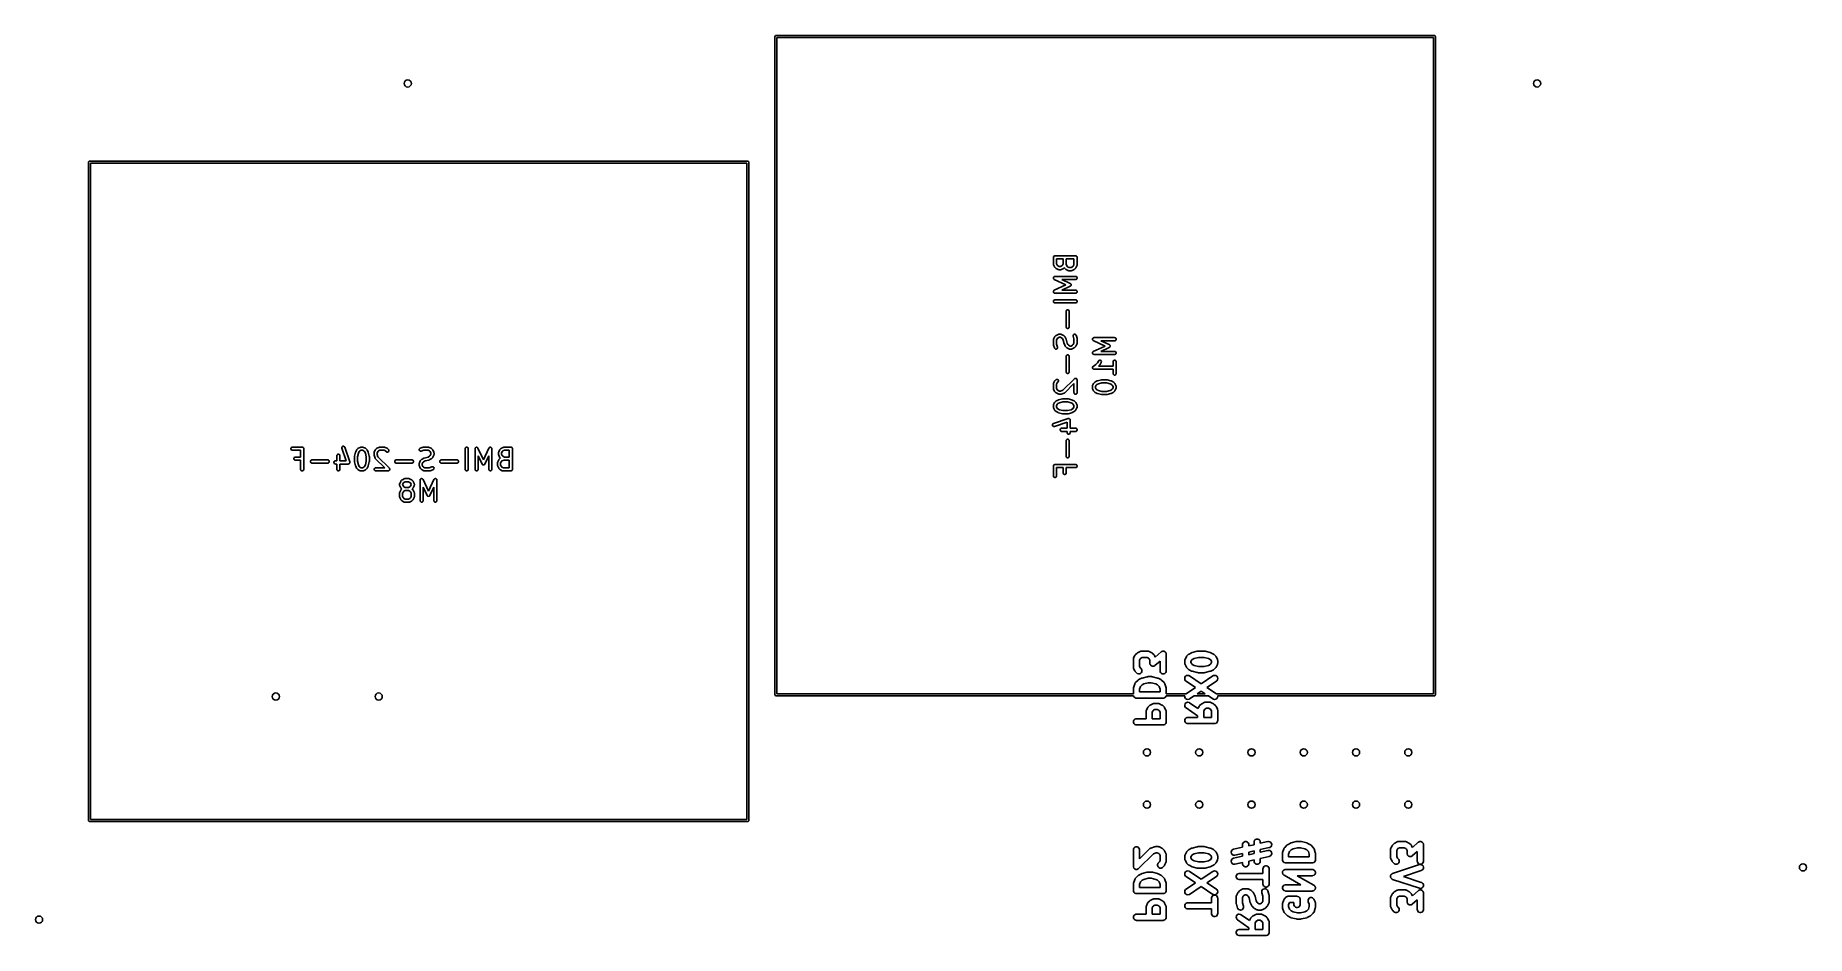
# Model space of a CAD drawing. Extents: x 3.77 to 7.16, y -4.95 to -3.23.
import ezdxf

# ---------------------------------------------------------------- set-up
doc = ezdxf.new("R2010")
doc.units = 0
doc.header["$MEASUREMENT"] = 0
doc.layers.add('BLACK', color=7, linetype='CONTINUOUS')

msp = doc.modelspace()

# ---------------------------------------------------------------- linework, layer by layer
at = {"layer": 'BLACK', "linetype": 'CONTINUOUS'}
for p, q in [((5.1882, -3.2338), (5.1884, -3.233)), ((5.1882, -4.4936), (5.1882, -3.2338)), ((5.1884, -3.233), (5.1894, -3.2319)), ((5.1894, -3.2319), (5.1902, -3.2318)), ((5.1902, -3.2318), (6.45, -3.2318)), ((5.1921, -3.2357), (5.1921, -4.4916)), ((6.4481, -3.2357), (5.1921, -3.2357)), ((6.4481, -4.4916), (6.4481, -3.2357)), ((6.45, -3.2318), (6.4508, -3.2319)), ((6.4508, -3.2319), (6.4518, -3.233)), ((6.4518, -3.233), (6.452, -3.2338)), ((6.452, -3.2338), (6.452, -4.4936)), ((3.8747, -3.4743), (3.8749, -3.4735)), ((3.8747, -4.7341), (3.8747, -3.4743)), ((3.8749, -3.4735), (3.8759, -3.4724)), ((3.8759, -3.4724), (3.8767, -3.4723)), ((3.8767, -3.4723), (5.1365, -3.4723)), ((3.8786, -3.4762), (3.8786, -4.7321)), ((5.1346, -3.4762), (3.8786, -3.4762)), ((5.1346, -4.7321), (5.1346, -3.4762)), ((5.1365, -3.4723), (5.1373, -3.4724)), ((5.1373, -3.4724), (5.1383, -3.4735)), ((5.1383, -3.4735), (5.1385, -3.4743)), ((5.1385, -3.4743), (5.1385, -4.7341)), ((5.721, -3.6565), (5.7211, -3.6559)), ((5.721, -3.6696), (5.721, -3.6565)), ((5.7211, -3.6559), (5.7215, -3.6549)), ((5.7215, -3.6549), (5.7223, -3.6541)), ((5.7223, -3.6541), (5.7234, -3.6536)), ((5.7234, -3.6536), (5.724, -3.6536)), ((5.724, -3.6536), (5.7634, -3.6536)), ((5.7398, -3.6595), (5.7269, -3.6595)), ((5.7269, -3.6595), (5.7269, -3.669)), ((5.7398, -3.669), (5.7398, -3.6595)), ((5.7604, -3.6595), (5.7457, -3.6595)), ((5.7457, -3.6595), (5.7457, -3.6692)), ((5.7604, -3.6708), (5.7604, -3.6595)), ((5.7634, -3.6536), (5.7639, -3.6536)), ((5.7639, -3.6536), (5.765, -3.6541)), ((5.765, -3.6541), (5.7658, -3.6549)), ((5.7658, -3.6549), (5.7663, -3.6559)), ((5.7663, -3.6559), (5.7663, -3.6565)), ((5.7663, -3.6565), (5.7663, -3.6715)), ((5.7211, -3.6702), (5.721, -3.6696)), ((5.7211, -3.6703), (5.7211, -3.6702)), ((5.7211, -3.6704), (5.7211, -3.6703)), ((5.7213, -3.671), (5.7211, -3.6704)), ((5.7232, -3.6747), (5.7213, -3.671)), ((5.7216, -3.6941), (5.722, -3.6938)), ((5.722, -3.6938), (5.7223, -3.6934)), ((5.7223, -3.6934), (5.7224, -3.6934)), ((5.7224, -3.6934), (5.7225, -3.6934)), ((5.7225, -3.6934), (5.7229, -3.6932)), ((5.7229, -3.6932), (5.7234, -3.693)), ((5.7234, -3.675), (5.7232, -3.6747)), ((5.7235, -3.6751), (5.7234, -3.675)), ((5.7234, -3.675), (5.7234, -3.675)), ((5.7234, -3.693), (5.7235, -3.693)), ((5.7235, -3.6752), (5.7235, -3.6751)), ((5.7236, -3.6753), (5.7235, -3.6752)), ((5.7235, -3.693), (5.7235, -3.693)), ((5.7235, -3.693), (5.7236, -3.693)), ((5.7238, -3.6755), (5.7236, -3.6753)), ((5.7236, -3.693), (5.724, -3.6929)), ((5.7257, -3.6774), (5.7238, -3.6755)), ((5.724, -3.6929), (5.7634, -3.6929)), ((5.7259, -3.6775), (5.7257, -3.6774)), ((5.7259, -3.6776), (5.7259, -3.6775)), ((5.726, -3.6777), (5.7259, -3.6776)), ((5.7261, -3.6777), (5.726, -3.6777)), ((5.7262, -3.6778), (5.7261, -3.6777)), ((5.7264, -3.6779), (5.7262, -3.6778)), ((5.7302, -3.6798), (5.7264, -3.6779)), ((5.7269, -3.669), (5.7283, -3.6716)), ((5.7283, -3.6716), (5.7295, -3.6728)), ((5.7295, -3.6728), (5.7322, -3.6742)), ((5.7307, -3.68), (5.7302, -3.6798)), ((5.7308, -3.68), (5.7307, -3.68)), ((5.7309, -3.68), (5.7308, -3.68)), ((5.7315, -3.6801), (5.7309, -3.68)), ((5.7352, -3.6801), (5.7315, -3.6801)), ((5.7322, -3.6742), (5.7345, -3.6742)), ((5.7345, -3.6742), (5.7372, -3.6728)), ((5.7358, -3.68), (5.7352, -3.6801)), ((5.7359, -3.68), (5.7358, -3.68)), ((5.736, -3.68), (5.7359, -3.68)), ((5.7366, -3.6798), (5.736, -3.68)), ((5.7403, -3.6779), (5.7366, -3.6798)), ((5.7372, -3.6728), (5.7384, -3.6716)), ((5.7384, -3.6716), (5.7398, -3.669)), ((5.7406, -3.6778), (5.7403, -3.6779)), ((5.7407, -3.6777), (5.7406, -3.6777)), ((5.7406, -3.6777), (5.7406, -3.6778)), ((5.7408, -3.6776), (5.7407, -3.6777)), ((5.7411, -3.6774), (5.7408, -3.6775)), ((5.7408, -3.6775), (5.7408, -3.6776)), ((5.7419, -3.6765), (5.7411, -3.6774)), ((5.742, -3.6767), (5.7419, -3.6765)), ((5.7421, -3.6768), (5.742, -3.6767)), ((5.7422, -3.6769), (5.7421, -3.6768)), ((5.7425, -3.6774), (5.7422, -3.6769)), ((5.7444, -3.6792), (5.7425, -3.6774)), ((5.7446, -3.6794), (5.7444, -3.6792)), ((5.7447, -3.6795), (5.7446, -3.6794)), ((5.7448, -3.6795), (5.7447, -3.6795)), ((5.7448, -3.6796), (5.7448, -3.6795)), ((5.7449, -3.6796), (5.7448, -3.6796)), ((5.7452, -3.6798), (5.7449, -3.6796)), ((5.7489, -3.6817), (5.7452, -3.6798)), ((5.7457, -3.6692), (5.7472, -3.6737)), ((5.7472, -3.6737), (5.7482, -3.6747)), ((5.7482, -3.6747), (5.7509, -3.6761)), ((5.7495, -3.6819), (5.7489, -3.6817)), ((5.7496, -3.6819), (5.7495, -3.6819)), ((5.7497, -3.6819), (5.7496, -3.6819)), ((5.7502, -3.682), (5.7497, -3.6819)), ((5.7559, -3.682), (5.7502, -3.682)), ((5.7509, -3.6761), (5.7552, -3.6761)), ((5.7552, -3.6761), (5.7579, -3.6747)), ((5.7564, -3.6819), (5.7559, -3.682)), ((5.7565, -3.6819), (5.7564, -3.6819)), ((5.7566, -3.6819), (5.7565, -3.6819)), ((5.7572, -3.6817), (5.7566, -3.6819)), ((5.7609, -3.6798), (5.7572, -3.6817)), ((5.7579, -3.6747), (5.7591, -3.6735)), ((5.7591, -3.6735), (5.7604, -3.6708)), ((5.7612, -3.6796), (5.7609, -3.6798)), ((5.7613, -3.6796), (5.7612, -3.6796)), ((5.7614, -3.6795), (5.7613, -3.6795)), ((5.7613, -3.6795), (5.7613, -3.6796)), ((5.7615, -3.6794), (5.7614, -3.6795)), ((5.7617, -3.6792), (5.7615, -3.6794)), ((5.7636, -3.6774), (5.7617, -3.6792)), ((5.7634, -3.6929), (5.7639, -3.693)), ((5.7638, -3.6771), (5.7636, -3.6774)), ((5.7639, -3.677), (5.7638, -3.6771)), ((5.7638, -3.6771), (5.7638, -3.6771)), ((5.764, -3.6768), (5.7639, -3.6769)), ((5.7639, -3.6769), (5.7639, -3.677)), ((5.7639, -3.693), (5.765, -3.6934)), ((5.7641, -3.6766), (5.764, -3.6768)), ((5.766, -3.6728), (5.7641, -3.6766)), ((5.765, -3.6934), (5.7658, -3.6943)), ((5.7662, -3.6723), (5.766, -3.6728)), ((5.7663, -3.6721), (5.7662, -3.6722)), ((5.7662, -3.6722), (5.7662, -3.6723)), ((5.7663, -3.6715), (5.7663, -3.6721)), ((5.7211, -3.6952), (5.7213, -3.6947)), ((5.7211, -3.6953), (5.7211, -3.6952)), ((5.7211, -3.6958), (5.7211, -3.6953)), ((5.7211, -3.6953), (5.7211, -3.6953)), ((5.7211, -3.6963), (5.7211, -3.6958)), ((5.7211, -3.6964), (5.7211, -3.6963)), ((5.7211, -3.6965), (5.7211, -3.6964)), ((5.7213, -3.6969), (5.7211, -3.6965)), ((5.7211, -3.7216), (5.7213, -3.7211)), ((5.7211, -3.7217), (5.7211, -3.7216)), ((5.7211, -3.7216), (5.7211, -3.7216)), ((5.7211, -3.7222), (5.7211, -3.7217)), ((5.7211, -3.7227), (5.7211, -3.7222)), ((5.7211, -3.7228), (5.7211, -3.7227)), ((5.7213, -3.7233), (5.7211, -3.7228)), ((5.7211, -3.7228), (5.7211, -3.7228)), ((5.7213, -3.6947), (5.7215, -3.6943)), ((5.7215, -3.6974), (5.7213, -3.6969)), ((5.7213, -3.7211), (5.7215, -3.7206)), ((5.7215, -3.7238), (5.7213, -3.7233)), ((5.7215, -3.6943), (5.7216, -3.6942)), ((5.7215, -3.6975), (5.7215, -3.6974)), ((5.7219, -3.6979), (5.7215, -3.6975)), ((5.7215, -3.6975), (5.7215, -3.6975)), ((5.7215, -3.7205), (5.7219, -3.7201)), ((5.7215, -3.7206), (5.7215, -3.7205)), ((5.7215, -3.7206), (5.7215, -3.7206)), ((5.7216, -3.7238), (5.7215, -3.7238)), ((5.7216, -3.6942), (5.7216, -3.6941)), ((5.7216, -3.7239), (5.7216, -3.7238)), ((5.722, -3.7242), (5.7216, -3.7239)), ((5.7222, -3.6983), (5.7219, -3.6979)), ((5.7219, -3.7201), (5.7222, -3.7198)), ((5.7223, -3.7246), (5.722, -3.7242)), ((5.7223, -3.6983), (5.7222, -3.6983)), ((5.7222, -3.7198), (5.7223, -3.7197)), ((5.7223, -3.6984), (5.7223, -3.6983)), ((5.7224, -3.6984), (5.7223, -3.6984)), ((5.7223, -3.7197), (5.7223, -3.7197)), ((5.7223, -3.7197), (5.7224, -3.7197)), ((5.7224, -3.7246), (5.7223, -3.7246)), ((5.7227, -3.6986), (5.7224, -3.6984)), ((5.7224, -3.7197), (5.7227, -3.7195)), ((5.7225, -3.7247), (5.7224, -3.7246)), ((5.7229, -3.7248), (5.7225, -3.7247)), ((5.7451, -3.709), (5.7227, -3.6986)), ((5.7227, -3.7195), (5.7451, -3.709)), ((5.7234, -3.725), (5.7229, -3.7248)), ((5.7235, -3.725), (5.7234, -3.725)), ((5.7235, -3.7251), (5.7235, -3.725)), ((5.7236, -3.7251), (5.7235, -3.7251)), ((5.724, -3.7251), (5.7236, -3.7251)), ((5.7634, -3.7251), (5.724, -3.7251)), ((5.7634, -3.6988), (5.7373, -3.6988)), ((5.7373, -3.6988), (5.7534, -3.7063)), ((5.7534, -3.7117), (5.7373, -3.7192)), ((5.7373, -3.7192), (5.7634, -3.7192)), ((5.7534, -3.7063), (5.7536, -3.7065)), ((5.7536, -3.7116), (5.7534, -3.7117)), ((5.7536, -3.7065), (5.7536, -3.7065)), ((5.7536, -3.7065), (5.7537, -3.7065)), ((5.7537, -3.7115), (5.7536, -3.7115)), ((5.7536, -3.7115), (5.7536, -3.7116)), ((5.7537, -3.7065), (5.7539, -3.7066)), ((5.7539, -3.7114), (5.7537, -3.7115)), ((5.7539, -3.7066), (5.7542, -3.707)), ((5.7542, -3.7111), (5.7539, -3.7114)), ((5.7542, -3.707), (5.7545, -3.7073)), ((5.7545, -3.7108), (5.7542, -3.7111)), ((5.7545, -3.7073), (5.7545, -3.7074)), ((5.7545, -3.7074), (5.7546, -3.7075)), ((5.7546, -3.7106), (5.7545, -3.7106)), ((5.7545, -3.7106), (5.7545, -3.7108)), ((5.7546, -3.7075), (5.7548, -3.7079)), ((5.7548, -3.7101), (5.7546, -3.7106)), ((5.7548, -3.7079), (5.755, -3.7083)), ((5.755, -3.7097), (5.7548, -3.7101)), ((5.755, -3.7083), (5.755, -3.7084)), ((5.755, -3.7084), (5.755, -3.7086)), ((5.755, -3.7086), (5.755, -3.709)), ((5.755, -3.709), (5.755, -3.7095)), ((5.755, -3.7095), (5.755, -3.7096)), ((5.755, -3.7096), (5.755, -3.7097)), ((5.7639, -3.6988), (5.7634, -3.6988)), ((5.7634, -3.7192), (5.7639, -3.7192)), ((5.7639, -3.725), (5.7634, -3.7251)), ((5.765, -3.6984), (5.7639, -3.6988)), ((5.7639, -3.7192), (5.765, -3.7197)), ((5.765, -3.7246), (5.7639, -3.725)), ((5.7658, -3.6975), (5.765, -3.6984)), ((5.765, -3.7197), (5.7658, -3.7205)), ((5.7658, -3.7238), (5.765, -3.7246)), ((5.7658, -3.6943), (5.7663, -3.6953)), ((5.7663, -3.6965), (5.7658, -3.6975)), ((5.7658, -3.7205), (5.7663, -3.7216)), ((5.7663, -3.7227), (5.7658, -3.7238)), ((5.7663, -3.6953), (5.7663, -3.6965)), ((5.7663, -3.7216), (5.7663, -3.7227)), ((5.7211, -3.7403), (5.7215, -3.7392)), ((5.7211, -3.7415), (5.7211, -3.7403)), ((5.7215, -3.7425), (5.7211, -3.7415)), ((5.7215, -3.7392), (5.7223, -3.7384)), ((5.7223, -3.7433), (5.7215, -3.7425)), ((5.7223, -3.7384), (5.7234, -3.738)), ((5.7234, -3.7438), (5.7223, -3.7433)), ((5.7234, -3.738), (5.724, -3.7379)), ((5.724, -3.7438), (5.7234, -3.7438)), ((5.724, -3.7379), (5.7634, -3.7379)), ((5.7634, -3.7438), (5.724, -3.7438)), ((5.7454, -3.7596), (5.7455, -3.7591)), ((5.7454, -3.7896), (5.7454, -3.7596)), ((5.7455, -3.7591), (5.7459, -3.758)), ((5.7459, -3.758), (5.7467, -3.7572)), ((5.7467, -3.7572), (5.7478, -3.7567)), ((5.7478, -3.7567), (5.7489, -3.7567)), ((5.7489, -3.7567), (5.75, -3.7572)), ((5.75, -3.7572), (5.7508, -3.758)), ((5.7508, -3.758), (5.7513, -3.7591)), ((5.7513, -3.7591), (5.7513, -3.7596)), ((5.7513, -3.7596), (5.7513, -3.7896)), ((5.7634, -3.7379), (5.7639, -3.738)), ((5.7639, -3.7438), (5.7634, -3.7438)), ((5.7639, -3.738), (5.765, -3.7384)), ((5.765, -3.7433), (5.7639, -3.7438)), ((5.765, -3.7384), (5.7658, -3.7392)), ((5.7658, -3.7425), (5.765, -3.7433)), ((5.7658, -3.7392), (5.7663, -3.7403)), ((5.7663, -3.7415), (5.7658, -3.7425)), ((5.7663, -3.7403), (5.7663, -3.7415)), ((5.7455, -3.7902), (5.7454, -3.7896)), ((5.7459, -3.7913), (5.7455, -3.7902)), ((5.7467, -3.7921), (5.7459, -3.7913)), ((5.7478, -3.7925), (5.7467, -3.7921)), ((5.7489, -3.7925), (5.7478, -3.7925)), ((5.75, -3.7921), (5.7489, -3.7925)), ((5.7508, -3.7913), (5.75, -3.7921)), ((5.7513, -3.7902), (5.7508, -3.7913)), ((5.7513, -3.7896), (5.7513, -3.7902)), ((5.721, -3.814), (5.7211, -3.8134)), ((5.721, -3.8234), (5.721, -3.814)), ((5.7211, -3.8237), (5.721, -3.8234)), ((5.7211, -3.8132), (5.7213, -3.8127)), ((5.7211, -3.8133), (5.7211, -3.8132)), ((5.7211, -3.8134), (5.7211, -3.8133)), ((5.7211, -3.8239), (5.7211, -3.8237)), ((5.7211, -3.8237), (5.7211, -3.8237)), ((5.7211, -3.824), (5.7211, -3.8239)), ((5.7212, -3.8243), (5.7211, -3.824)), ((5.7211, -3.824), (5.7211, -3.824)), ((5.7231, -3.8299), (5.7212, -3.8243)), ((5.7213, -3.8127), (5.7232, -3.8089)), ((5.7232, -3.8089), (5.7234, -3.8087)), ((5.7234, -3.8086), (5.7235, -3.8085)), ((5.7234, -3.8087), (5.7234, -3.8086)), ((5.7235, -3.8085), (5.7235, -3.8084)), ((5.7235, -3.8084), (5.7236, -3.8084)), ((5.7236, -3.8084), (5.7238, -3.8082)), ((5.7238, -3.8082), (5.7257, -3.8063)), ((5.7257, -3.8063), (5.7259, -3.8061)), ((5.7259, -3.8061), (5.7259, -3.806)), ((5.7259, -3.806), (5.726, -3.806)), ((5.726, -3.806), (5.7261, -3.8059)), ((5.7261, -3.8059), (5.7262, -3.8059)), ((5.7262, -3.8059), (5.7264, -3.8057)), ((5.7264, -3.8057), (5.7302, -3.8039)), ((5.7283, -3.812), (5.7269, -3.8147)), ((5.7269, -3.8147), (5.7269, -3.8229)), ((5.7269, -3.8229), (5.7287, -3.8281)), ((5.7295, -3.8108), (5.7283, -3.812)), ((5.7287, -3.8281), (5.7288, -3.8286)), ((5.7288, -3.8286), (5.7287, -3.8298)), ((5.7322, -3.8095), (5.7295, -3.8108)), ((5.7302, -3.8039), (5.7307, -3.8037)), ((5.7307, -3.8037), (5.7308, -3.8037)), ((5.7308, -3.8037), (5.7309, -3.8036)), ((5.7309, -3.8036), (5.7315, -3.8036)), ((5.7315, -3.8036), (5.7352, -3.8036)), ((5.7345, -3.8095), (5.7322, -3.8095)), ((5.7372, -3.8108), (5.7345, -3.8095)), ((5.7352, -3.8036), (5.7358, -3.8036)), ((5.7358, -3.8036), (5.7359, -3.8037)), ((5.7359, -3.8037), (5.736, -3.8037)), ((5.736, -3.8037), (5.7366, -3.8039)), ((5.7366, -3.8039), (5.7403, -3.8057)), ((5.7384, -3.812), (5.7372, -3.8108)), ((5.74, -3.815), (5.7384, -3.812)), ((5.7417, -3.8222), (5.74, -3.815)), ((5.7403, -3.8057), (5.7406, -3.8059)), ((5.7406, -3.8059), (5.7406, -3.8059)), ((5.7406, -3.8059), (5.7407, -3.806)), ((5.7407, -3.806), (5.7408, -3.806)), ((5.7408, -3.806), (5.7408, -3.8061)), ((5.7408, -3.8061), (5.7411, -3.8063)), ((5.7411, -3.8063), (5.743, -3.8082)), ((5.7418, -3.8223), (5.7417, -3.8222)), ((5.7419, -3.8225), (5.7418, -3.8223)), ((5.7418, -3.8223), (5.7418, -3.8223)), ((5.7419, -3.8228), (5.7419, -3.8225)), ((5.742, -3.8228), (5.7419, -3.8228)), ((5.7438, -3.8266), (5.742, -3.8228)), ((5.742, -3.8228), (5.742, -3.8228)), ((5.743, -3.8082), (5.7431, -3.8084)), ((5.7431, -3.8084), (5.7432, -3.8084)), ((5.7432, -3.8084), (5.7433, -3.8085)), ((5.7433, -3.8085), (5.7433, -3.8086)), ((5.7433, -3.8086), (5.7433, -3.8087)), ((5.7433, -3.8087), (5.7435, -3.8089)), ((5.7435, -3.8089), (5.7454, -3.8127)), ((5.744, -3.8268), (5.7438, -3.8266)), ((5.744, -3.8269), (5.744, -3.8268)), ((5.7441, -3.827), (5.744, -3.8269)), ((5.7442, -3.8271), (5.7441, -3.827)), ((5.7444, -3.8273), (5.7442, -3.8271)), ((5.7442, -3.8271), (5.7442, -3.8271)), ((5.7463, -3.8292), (5.7444, -3.8273)), ((5.7454, -3.8127), (5.7454, -3.8127)), ((5.7454, -3.8127), (5.7454, -3.8127)), ((5.7454, -3.8127), (5.7455, -3.813)), ((5.7455, -3.813), (5.7456, -3.8132)), ((5.7456, -3.8132), (5.7456, -3.8132)), ((5.7456, -3.8132), (5.7456, -3.8133)), ((5.7456, -3.8133), (5.7474, -3.8205)), ((5.7465, -3.8294), (5.7463, -3.8292)), ((5.7466, -3.8295), (5.7465, -3.8294)), ((5.7467, -3.8296), (5.7466, -3.8295)), ((5.7466, -3.8295), (5.7466, -3.8295)), ((5.7474, -3.8205), (5.7489, -3.8235)), ((5.7489, -3.8235), (5.7501, -3.8247)), ((5.7501, -3.8247), (5.7528, -3.8261)), ((5.7528, -3.8261), (5.7552, -3.8261)), ((5.7552, -3.8261), (5.7579, -3.8247)), ((5.7579, -3.8247), (5.7591, -3.8235)), ((5.7586, -3.8057), (5.7592, -3.8047)), ((5.7586, -3.8069), (5.7586, -3.8057)), ((5.7587, -3.8074), (5.7586, -3.8069)), ((5.7604, -3.8126), (5.7587, -3.8074)), ((5.7591, -3.8235), (5.7604, -3.8208)), ((5.7592, -3.8047), (5.76, -3.8039)), ((5.76, -3.8039), (5.7611, -3.8036)), ((5.7604, -3.8208), (5.7604, -3.8126)), ((5.7611, -3.8036), (5.7623, -3.8037)), ((5.7614, -3.8295), (5.7613, -3.8295)), ((5.7613, -3.8295), (5.7613, -3.8296)), ((5.7615, -3.8294), (5.7614, -3.8295)), ((5.7617, -3.8292), (5.7615, -3.8294)), ((5.7636, -3.8273), (5.7617, -3.8292)), ((5.7623, -3.8037), (5.7633, -3.8042)), ((5.7633, -3.8042), (5.7641, -3.805)), ((5.7638, -3.8271), (5.7636, -3.8273)), ((5.7639, -3.827), (5.7638, -3.8271)), ((5.7638, -3.8271), (5.7638, -3.8271)), ((5.764, -3.8268), (5.7639, -3.8269)), ((5.7639, -3.8269), (5.7639, -3.827)), ((5.7641, -3.8266), (5.764, -3.8268)), ((5.7641, -3.805), (5.7643, -3.8056)), ((5.766, -3.8228), (5.7641, -3.8266)), ((5.7643, -3.8056), (5.7662, -3.8112)), ((5.7662, -3.8223), (5.766, -3.8228)), ((5.7662, -3.8112), (5.7662, -3.8115)), ((5.7662, -3.8115), (5.7663, -3.8116)), ((5.7663, -3.8221), (5.7662, -3.8222)), ((5.7662, -3.8222), (5.7662, -3.8223)), ((5.7663, -3.8116), (5.7663, -3.8117)), ((5.7663, -3.8117), (5.7663, -3.8118)), ((5.7663, -3.8118), (5.7663, -3.8118)), ((5.7663, -3.8118), (5.7663, -3.8121)), ((5.7663, -3.8121), (5.7663, -3.8215)), ((5.7663, -3.8215), (5.7663, -3.8221)), ((5.7957, -3.8125), (5.7958, -3.8124)), ((5.7957, -3.813), (5.7957, -3.8125)), ((5.7957, -3.8135), (5.7957, -3.813)), ((5.7957, -3.8136), (5.7957, -3.8135)), ((5.7959, -3.8141), (5.7957, -3.8136)), ((5.7957, -3.8136), (5.7957, -3.8136)), ((5.7958, -3.8124), (5.796, -3.8119)), ((5.7958, -3.8124), (5.7958, -3.8124)), ((5.7961, -3.8146), (5.7959, -3.8141)), ((5.796, -3.8119), (5.7962, -3.8114)), ((5.7962, -3.8146), (5.7961, -3.8146)), ((5.7962, -3.8114), (5.7963, -3.8113)), ((5.7962, -3.8114), (5.7962, -3.8114)), ((5.7962, -3.8147), (5.7962, -3.8146)), ((5.7965, -3.8151), (5.7962, -3.8147)), ((5.7963, -3.8113), (5.7966, -3.811)), ((5.7969, -3.8154), (5.7965, -3.8151)), ((5.7966, -3.811), (5.797, -3.8106)), ((5.797, -3.8155), (5.7969, -3.8154)), ((5.797, -3.8106), (5.7971, -3.8106)), ((5.7971, -3.8156), (5.797, -3.8155)), ((5.797, -3.8155), (5.797, -3.8155)), ((5.7971, -3.8105), (5.7976, -3.8104)), ((5.7971, -3.8106), (5.7971, -3.8105)), ((5.7974, -3.8157), (5.7971, -3.8156)), ((5.8198, -3.8262), (5.7974, -3.8157)), ((5.7974, -3.8366), (5.8198, -3.8262)), ((5.7976, -3.8104), (5.7981, -3.8102)), ((5.7981, -3.8102), (5.7982, -3.8101)), ((5.7981, -3.8102), (5.7981, -3.8102)), ((5.7982, -3.8101), (5.7983, -3.8102)), ((5.7983, -3.8102), (5.7986, -3.8101)), ((5.7986, -3.8101), (5.838, -3.8101)), ((5.838, -3.816), (5.8119, -3.816)), ((5.8119, -3.816), (5.828, -3.8235)), ((5.828, -3.8289), (5.8119, -3.8364)), ((5.828, -3.8235), (5.8282, -3.8236)), ((5.8282, -3.8287), (5.828, -3.8289)), ((5.8282, -3.8236), (5.8283, -3.8237)), ((5.8283, -3.8287), (5.8282, -3.8287)), ((5.8283, -3.8237), (5.8283, -3.8237)), ((5.8283, -3.8237), (5.8285, -3.8238)), ((5.8285, -3.8286), (5.8283, -3.8287)), ((5.8283, -3.8287), (5.8283, -3.8287)), ((5.8285, -3.8238), (5.8288, -3.8241)), ((5.8288, -3.8282), (5.8285, -3.8286)), ((5.8288, -3.8241), (5.8291, -3.8244)), ((5.8291, -3.8279), (5.8288, -3.8282)), ((5.8291, -3.8244), (5.8292, -3.8246)), ((5.8292, -3.8278), (5.8291, -3.8279)), ((5.8292, -3.8246), (5.8293, -3.8247)), ((5.8293, -3.8277), (5.8292, -3.8278)), ((5.8293, -3.8247), (5.8294, -3.8251)), ((5.8294, -3.8273), (5.8293, -3.8277)), ((5.8294, -3.8251), (5.8296, -3.8255)), ((5.8296, -3.8269), (5.8294, -3.8273)), ((5.8296, -3.8255), (5.8296, -3.8256)), ((5.8296, -3.8256), (5.8297, -3.8257)), ((5.8297, -3.8266), (5.8296, -3.8268)), ((5.8296, -3.8268), (5.8296, -3.8269)), ((5.8297, -3.8257), (5.8297, -3.8262)), ((5.8297, -3.8262), (5.8297, -3.8266)), ((5.838, -3.8101), (5.8386, -3.8102)), ((5.8386, -3.816), (5.838, -3.816)), ((5.8386, -3.8102), (5.8396, -3.8106)), ((5.8396, -3.8155), (5.8386, -3.816)), ((5.8396, -3.8106), (5.8405, -3.8114)), ((5.8405, -3.8147), (5.8396, -3.8155)), ((5.8405, -3.8114), (5.8409, -3.8125)), ((5.8409, -3.8136), (5.8405, -3.8147)), ((5.8409, -3.8125), (5.8409, -3.8136)), ((5.7233, -3.8305), (5.7231, -3.8299)), ((5.7241, -3.8313), (5.7233, -3.8305)), ((5.7251, -3.8319), (5.7241, -3.8313)), ((5.7262, -3.8319), (5.7251, -3.8319)), ((5.7273, -3.8316), (5.7262, -3.8319)), ((5.7282, -3.8308), (5.7273, -3.8316)), ((5.7287, -3.8298), (5.7282, -3.8308)), ((5.7454, -3.8459), (5.7455, -3.8453)), ((5.7454, -3.8759), (5.7454, -3.8459)), ((5.7455, -3.8453), (5.7459, -3.8442)), ((5.7459, -3.8442), (5.7467, -3.8434)), ((5.7468, -3.8296), (5.7467, -3.8296)), ((5.7467, -3.8434), (5.7478, -3.843)), ((5.747, -3.8298), (5.7468, -3.8296)), ((5.7508, -3.8316), (5.747, -3.8298)), ((5.7478, -3.843), (5.7489, -3.843)), ((5.7489, -3.843), (5.75, -3.8434)), ((5.75, -3.8434), (5.7508, -3.8442)), ((5.7513, -3.8319), (5.7508, -3.8316)), ((5.7508, -3.8442), (5.7513, -3.8453)), ((5.7514, -3.8319), (5.7513, -3.8319)), ((5.7513, -3.8453), (5.7513, -3.8459)), ((5.7513, -3.8459), (5.7513, -3.8759)), ((5.7515, -3.8319), (5.7514, -3.8319)), ((5.7521, -3.832), (5.7515, -3.8319)), ((5.7559, -3.832), (5.7521, -3.832)), ((5.7564, -3.8319), (5.7559, -3.832)), ((5.7565, -3.8319), (5.7564, -3.8319)), ((5.7566, -3.8319), (5.7565, -3.8319)), ((5.7572, -3.8316), (5.7566, -3.8319)), ((5.7609, -3.8298), (5.7572, -3.8316)), ((5.7612, -3.8296), (5.7609, -3.8298)), ((5.7613, -3.8296), (5.7612, -3.8296)), ((5.7957, -3.8387), (5.7959, -3.8383)), ((5.7957, -3.8388), (5.7957, -3.8387)), ((5.7957, -3.8389), (5.7957, -3.8388)), ((5.7957, -3.8394), (5.7957, -3.8389)), ((5.7957, -3.8399), (5.7957, -3.8394)), ((5.7958, -3.84), (5.7957, -3.8399)), ((5.796, -3.8405), (5.7958, -3.84)), ((5.7958, -3.84), (5.7958, -3.84)), ((5.7959, -3.8383), (5.7961, -3.8378)), ((5.7962, -3.841), (5.796, -3.8405)), ((5.7961, -3.8378), (5.7962, -3.8377)), ((5.7962, -3.8377), (5.7965, -3.8373)), ((5.7962, -3.8377), (5.7962, -3.8377)), ((5.7963, -3.8411), (5.7962, -3.841)), ((5.7962, -3.841), (5.7962, -3.841)), ((5.7966, -3.8414), (5.7963, -3.8411)), ((5.7965, -3.8373), (5.7969, -3.8369)), ((5.797, -3.8418), (5.7966, -3.8414)), ((5.7969, -3.8369), (5.797, -3.8369)), ((5.797, -3.8369), (5.7971, -3.8368)), ((5.797, -3.8369), (5.797, -3.8369)), ((5.7971, -3.8418), (5.797, -3.8418)), ((5.797, -3.865), (5.8024, -3.8614)), ((5.7971, -3.8368), (5.7974, -3.8366)), ((5.7976, -3.842), (5.7971, -3.8418)), ((5.7971, -3.8418), (5.7971, -3.8418)), ((5.7981, -3.8422), (5.7976, -3.842)), ((5.7982, -3.8422), (5.7981, -3.8422)), ((5.7981, -3.8422), (5.7981, -3.8422)), ((5.7983, -3.8422), (5.7982, -3.8422)), ((5.7986, -3.8423), (5.7983, -3.8422)), ((5.838, -3.8423), (5.7986, -3.8423)), ((5.8024, -3.8614), (5.8056, -3.8582)), ((5.8056, -3.8582), (5.8072, -3.8549)), ((5.8072, -3.8549), (5.8076, -3.8544)), ((5.8076, -3.8544), (5.8084, -3.8536)), ((5.8101, -3.862), (5.8076, -3.8645)), ((5.8084, -3.8536), (5.8095, -3.8533)), ((5.8095, -3.8533), (5.8107, -3.8533)), ((5.8103, -3.8618), (5.8101, -3.862)), ((5.8104, -3.8617), (5.8103, -3.8617)), ((5.8103, -3.8617), (5.8103, -3.8618)), ((5.8105, -3.8616), (5.8104, -3.8617)), ((5.8107, -3.8613), (5.8105, -3.8615)), ((5.8105, -3.8615), (5.8105, -3.8616)), ((5.8107, -3.8533), (5.8117, -3.8539)), ((5.8125, -3.8575), (5.8107, -3.8613)), ((5.8117, -3.8539), (5.8124, -3.8547)), ((5.8119, -3.8364), (5.838, -3.8364)), ((5.8124, -3.8547), (5.8128, -3.8558)), ((5.8127, -3.857), (5.8125, -3.8575)), ((5.8128, -3.8558), (5.8127, -3.857)), ((5.8351, -3.8556), (5.8356, -3.8545)), ((5.8351, -3.8562), (5.8351, -3.8556)), ((5.8351, -3.8645), (5.8351, -3.8562)), ((5.8356, -3.8545), (5.8364, -3.8537)), ((5.8364, -3.8537), (5.8374, -3.8533)), ((5.8374, -3.8533), (5.8386, -3.8533)), ((5.838, -3.8364), (5.8386, -3.8364)), ((5.8386, -3.8422), (5.838, -3.8423)), ((5.8386, -3.8364), (5.8396, -3.8369)), ((5.8396, -3.8418), (5.8386, -3.8422)), ((5.8386, -3.8533), (5.8396, -3.8537)), ((5.8396, -3.8369), (5.8405, -3.8377)), ((5.8405, -3.841), (5.8396, -3.8418)), ((5.8396, -3.8537), (5.8405, -3.8545)), ((5.8405, -3.8377), (5.8409, -3.8387)), ((5.8409, -3.8399), (5.8405, -3.841)), ((5.8405, -3.8545), (5.8409, -3.8556)), ((5.8409, -3.8387), (5.8409, -3.8399)), ((5.8409, -3.8556), (5.841, -3.8562)), ((5.841, -3.8562), (5.841, -3.8787)), ((5.7211, -3.8976), (5.7213, -3.897)), ((5.7213, -3.897), (5.7232, -3.8933)), ((5.7232, -3.8933), (5.7234, -3.8931)), ((5.7234, -3.893), (5.7235, -3.8929)), ((5.7234, -3.8931), (5.7234, -3.893)), ((5.7235, -3.8929), (5.7235, -3.8928)), ((5.7235, -3.8928), (5.7236, -3.8928)), ((5.7236, -3.8928), (5.7238, -3.8925)), ((5.7238, -3.8925), (5.7257, -3.8907)), ((5.7257, -3.8907), (5.7261, -3.8903)), ((5.7261, -3.8903), (5.7272, -3.8899)), ((5.7283, -3.8964), (5.7269, -3.8991)), ((5.7272, -3.8899), (5.7283, -3.8899)), ((5.7283, -3.8899), (5.7294, -3.8903)), ((5.7298, -3.8948), (5.7283, -3.8964)), ((5.7294, -3.8903), (5.7302, -3.8911)), ((5.7302, -3.8944), (5.7298, -3.8948)), ((5.7302, -3.8911), (5.7306, -3.8922)), ((5.7306, -3.8933), (5.7302, -3.8944)), ((5.7306, -3.8922), (5.7306, -3.8933)), ((5.7393, -3.9108), (5.7613, -3.8888)), ((5.7455, -3.8764), (5.7454, -3.8759)), ((5.7459, -3.8775), (5.7455, -3.8764)), ((5.7467, -3.8783), (5.7459, -3.8775)), ((5.7478, -3.8788), (5.7467, -3.8783)), ((5.7489, -3.8788), (5.7478, -3.8788)), ((5.75, -3.8783), (5.7489, -3.8788)), ((5.7508, -3.8775), (5.75, -3.8783)), ((5.7513, -3.8764), (5.7508, -3.8775)), ((5.7513, -3.8759), (5.7513, -3.8764)), ((5.7613, -3.8888), (5.7617, -3.8884)), ((5.7617, -3.8884), (5.7625, -3.8881)), ((5.7625, -3.8881), (5.7628, -3.888)), ((5.7628, -3.888), (5.7639, -3.888)), ((5.7639, -3.888), (5.765, -3.8884)), ((5.765, -3.8884), (5.7658, -3.8892)), ((5.7658, -3.8892), (5.7661, -3.8899)), ((5.7661, -3.8899), (5.7663, -3.8903)), ((5.7663, -3.8903), (5.7663, -3.8909)), ((5.7663, -3.8909), (5.7663, -3.9152)), ((5.7957, -3.8669), (5.7959, -3.8666)), ((5.7957, -3.8671), (5.7957, -3.8669)), ((5.7957, -3.8674), (5.7957, -3.8671)), ((5.7957, -3.8677), (5.7957, -3.8674)), ((5.7957, -3.868), (5.7957, -3.8677)), ((5.7959, -3.8683), (5.7957, -3.868)), ((5.7959, -3.8663), (5.7961, -3.8661)), ((5.7959, -3.8666), (5.7959, -3.8663)), ((5.7959, -3.8686), (5.7959, -3.8683)), ((5.7961, -3.8688), (5.7959, -3.8686)), ((5.7961, -3.8661), (5.7962, -3.8658)), ((5.7962, -3.8691), (5.7961, -3.8688)), ((5.7962, -3.8658), (5.7964, -3.8656)), ((5.7964, -3.8693), (5.7962, -3.8691)), ((5.7964, -3.8656), (5.7965, -3.8653)), ((5.7965, -3.8695), (5.7964, -3.8693)), ((5.7965, -3.8653), (5.797, -3.865)), ((5.7968, -3.8697), (5.7965, -3.8695)), ((5.797, -3.8699), (5.7968, -3.8697)), ((5.797, -3.865), (5.797, -3.865)), ((5.797, -3.865), (5.797, -3.865)), ((5.797, -3.865), (5.797, -3.865)), ((5.7973, -3.87), (5.797, -3.8699)), ((5.7975, -3.8702), (5.7973, -3.87)), ((5.7978, -3.8702), (5.7975, -3.8702)), ((5.7981, -3.8703), (5.7978, -3.8702)), ((5.7986, -3.8704), (5.7981, -3.8703)), ((5.7982, -3.8974), (5.7984, -3.8972)), ((5.7984, -3.8972), (5.8003, -3.8953)), ((5.8351, -3.8704), (5.7986, -3.8704)), ((5.7986, -3.8704), (5.7986, -3.8704)), ((5.7986, -3.8704), (5.7986, -3.8704)), ((5.7986, -3.8704), (5.7986, -3.8704)), ((5.8003, -3.8953), (5.8005, -3.8952)), ((5.8005, -3.8952), (5.8006, -3.8951)), ((5.8006, -3.8951), (5.8007, -3.895)), ((5.8007, -3.895), (5.8008, -3.8949)), ((5.8007, -3.895), (5.8007, -3.895)), ((5.8008, -3.8949), (5.8011, -3.8948)), ((5.8011, -3.8948), (5.8048, -3.8929)), ((5.8048, -3.8929), (5.8049, -3.8929)), ((5.8049, -3.8929), (5.8051, -3.8928)), ((5.8049, -3.8929), (5.8049, -3.8929)), ((5.8051, -3.8928), (5.8054, -3.8927)), ((5.8054, -3.8927), (5.8129, -3.8908)), ((5.8054, -3.8927), (5.8054, -3.8927)), ((5.8054, -3.8927), (5.8054, -3.8927)), ((5.814, -3.8966), (5.8072, -3.8983)), ((5.8076, -3.8645), (5.8351, -3.8645)), ((5.8129, -3.8908), (5.813, -3.8908)), ((5.813, -3.8908), (5.8131, -3.8908)), ((5.8131, -3.8908), (5.8133, -3.8908)), ((5.8133, -3.8908), (5.8135, -3.8907)), ((5.8135, -3.8907), (5.8135, -3.8907)), ((5.8135, -3.8907), (5.8136, -3.8907)), ((5.8136, -3.8907), (5.823, -3.8907)), ((5.8226, -3.8966), (5.814, -3.8966)), ((5.8295, -3.8983), (5.8226, -3.8966)), ((5.823, -3.8907), (5.8231, -3.8907)), ((5.8231, -3.8907), (5.8232, -3.8907)), ((5.8232, -3.8907), (5.8234, -3.8908)), ((5.8234, -3.8908), (5.8236, -3.8908)), ((5.8236, -3.8908), (5.8236, -3.8908)), ((5.8236, -3.8908), (5.8237, -3.8908)), ((5.8237, -3.8908), (5.8312, -3.8927)), ((5.8312, -3.8927), (5.8313, -3.8927)), ((5.8313, -3.8927), (5.8313, -3.8927)), ((5.8313, -3.8927), (5.8315, -3.8928)), ((5.8315, -3.8928), (5.8318, -3.8929)), ((5.8318, -3.8929), (5.8318, -3.8929)), ((5.8318, -3.8929), (5.8318, -3.8929)), ((5.8318, -3.8929), (5.8356, -3.8948)), ((5.8351, -3.8787), (5.8351, -3.8704)), ((5.8351, -3.8793), (5.8351, -3.8787)), ((5.8356, -3.8803), (5.8351, -3.8793)), ((5.8364, -3.8811), (5.8356, -3.8803)), ((5.8356, -3.8948), (5.8358, -3.8949)), ((5.8358, -3.8949), (5.8359, -3.895)), ((5.8359, -3.895), (5.836, -3.895)), ((5.836, -3.895), (5.8361, -3.8951)), ((5.8361, -3.8951), (5.8361, -3.8952)), ((5.8361, -3.8952), (5.8363, -3.8953)), ((5.8363, -3.8953), (5.8382, -3.8972)), ((5.8374, -3.8816), (5.8364, -3.8811)), ((5.8386, -3.8816), (5.8374, -3.8816)), ((5.8382, -3.8972), (5.8384, -3.8974)), ((5.8396, -3.8811), (5.8386, -3.8816)), ((5.8405, -3.8803), (5.8396, -3.8811)), ((5.8409, -3.8793), (5.8405, -3.8803)), ((5.841, -3.8787), (5.8409, -3.8793)), ((5.721, -3.8984), (5.7211, -3.8978)), ((5.721, -3.9077), (5.721, -3.8984)), ((5.7211, -3.9083), (5.721, -3.9077)), ((5.7211, -3.8977), (5.7211, -3.8976)), ((5.7211, -3.8978), (5.7211, -3.8977)), ((5.7211, -3.9084), (5.7211, -3.9083)), ((5.7211, -3.9085), (5.7211, -3.9084)), ((5.7213, -3.9091), (5.7211, -3.9085)), ((5.7232, -3.9128), (5.7213, -3.9091)), ((5.7234, -3.9131), (5.7232, -3.9128)), ((5.7235, -3.9132), (5.7234, -3.9131)), ((5.7234, -3.9131), (5.7234, -3.9131)), ((5.7235, -3.9133), (5.7235, -3.9132)), ((5.7236, -3.9134), (5.7235, -3.9133)), ((5.7238, -3.9136), (5.7236, -3.9134)), ((5.7257, -3.9155), (5.7238, -3.9136)), ((5.7259, -3.9156), (5.7257, -3.9155)), ((5.7259, -3.9157), (5.7259, -3.9156)), ((5.726, -3.9158), (5.7259, -3.9157)), ((5.7261, -3.9158), (5.726, -3.9158)), ((5.7262, -3.9159), (5.7261, -3.9158)), ((5.7264, -3.916), (5.7262, -3.9159)), ((5.7302, -3.9179), (5.7264, -3.916)), ((5.7264, -3.9313), (5.7302, -3.9295)), ((5.7269, -3.8991), (5.7269, -3.907)), ((5.7269, -3.907), (5.7283, -3.9097)), ((5.7283, -3.9097), (5.7295, -3.9109)), ((5.7295, -3.9109), (5.7322, -3.9123)), ((5.7307, -3.9181), (5.7302, -3.9179)), ((5.7302, -3.9295), (5.7302, -3.9294)), ((5.7302, -3.9294), (5.7305, -3.9294)), ((5.7302, -3.9295), (5.7302, -3.9295)), ((5.7305, -3.9294), (5.7307, -3.9293)), ((5.7308, -3.9181), (5.7307, -3.9181)), ((5.7307, -3.9293), (5.7307, -3.9293)), ((5.7307, -3.9293), (5.7308, -3.9293)), ((5.7309, -3.9181), (5.7308, -3.9181)), ((5.7308, -3.9293), (5.7383, -3.9274)), ((5.7315, -3.9182), (5.7309, -3.9181)), ((5.7352, -3.9182), (5.7315, -3.9182)), ((5.7322, -3.9123), (5.7348, -3.9123)), ((5.7348, -3.9123), (5.7393, -3.9108)), ((5.7355, -3.9182), (5.7352, -3.9182)), ((5.7356, -3.9182), (5.7355, -3.9182)), ((5.7357, -3.9181), (5.7356, -3.9182)), ((5.7358, -3.9181), (5.7357, -3.9181)), ((5.7359, -3.9181), (5.7358, -3.9181)), ((5.7362, -3.918), (5.7359, -3.9181)), ((5.7418, -3.9162), (5.7362, -3.918)), ((5.7383, -3.9274), (5.7384, -3.9274)), ((5.7384, -3.9274), (5.7384, -3.9273)), ((5.7384, -3.9273), (5.7386, -3.9273)), ((5.7386, -3.9273), (5.7388, -3.9273)), ((5.7388, -3.9273), (5.7389, -3.9273)), ((5.7389, -3.9273), (5.739, -3.9273)), ((5.739, -3.9273), (5.7484, -3.9273)), ((5.7423, -3.9159), (5.7418, -3.9162)), ((5.7424, -3.9159), (5.7423, -3.9159)), ((5.7425, -3.9158), (5.7424, -3.9159)), ((5.743, -3.9155), (5.7425, -3.9158)), ((5.7604, -3.898), (5.743, -3.9155)), ((5.7484, -3.9273), (5.7485, -3.9273)), ((5.7485, -3.9273), (5.7485, -3.9273)), ((5.7485, -3.9273), (5.7487, -3.9273)), ((5.7487, -3.9273), (5.7489, -3.9273)), ((5.7489, -3.9273), (5.749, -3.9274)), ((5.749, -3.9274), (5.7491, -3.9274)), ((5.7491, -3.9274), (5.7566, -3.9293)), ((5.7566, -3.9293), (5.7566, -3.9293)), ((5.7566, -3.9293), (5.7566, -3.9293)), ((5.7566, -3.9293), (5.7569, -3.9294)), ((5.7569, -3.9294), (5.7571, -3.9294)), ((5.7571, -3.9294), (5.7571, -3.9295)), ((5.7571, -3.9295), (5.7572, -3.9295)), ((5.7572, -3.9295), (5.7609, -3.9313)), ((5.7604, -3.9152), (5.7604, -3.898)), ((5.7605, -3.9158), (5.7604, -3.9152)), ((5.7609, -3.9169), (5.7605, -3.9158)), ((5.7617, -3.9177), (5.7609, -3.9169)), ((5.7628, -3.9181), (5.7617, -3.9177)), ((5.7639, -3.9181), (5.7628, -3.9181)), ((5.765, -3.9177), (5.7639, -3.9181)), ((5.7658, -3.9169), (5.765, -3.9177)), ((5.7663, -3.9158), (5.7658, -3.9169)), ((5.7663, -3.9152), (5.7663, -3.9158)), ((5.7957, -3.9025), (5.7958, -3.9024)), ((5.7957, -3.9031), (5.7957, -3.9025)), ((5.7957, -3.9068), (5.7957, -3.9031)), ((5.7957, -3.9074), (5.7957, -3.9068)), ((5.7958, -3.9075), (5.7957, -3.9074)), ((5.7958, -3.9023), (5.796, -3.9017)), ((5.7958, -3.9024), (5.7958, -3.9023)), ((5.7958, -3.9076), (5.7958, -3.9075)), ((5.796, -3.9081), (5.7958, -3.9076)), ((5.796, -3.9017), (5.7979, -3.898)), ((5.7979, -3.9119), (5.796, -3.9081)), ((5.7979, -3.898), (5.798, -3.8977)), ((5.798, -3.9121), (5.7979, -3.9119)), ((5.798, -3.8977), (5.7981, -3.8977)), ((5.7981, -3.9122), (5.798, -3.9121)), ((5.7981, -3.8976), (5.7982, -3.8975)), ((5.7981, -3.8977), (5.7981, -3.8976)), ((5.7981, -3.9123), (5.7981, -3.9122)), ((5.7982, -3.9124), (5.7981, -3.9123)), ((5.7982, -3.8975), (5.7982, -3.8974)), ((5.7984, -3.9126), (5.7982, -3.9124)), ((5.7982, -3.9124), (5.7982, -3.9124)), ((5.8003, -3.9145), (5.7984, -3.9126)), ((5.8005, -3.9147), (5.8003, -3.9145)), ((5.8006, -3.9148), (5.8005, -3.9147)), ((5.8007, -3.9148), (5.8006, -3.9148)), ((5.8007, -3.9149), (5.8007, -3.9148)), ((5.8008, -3.9149), (5.8007, -3.9149)), ((5.8011, -3.9151), (5.8008, -3.9149)), ((5.8048, -3.9169), (5.8011, -3.9151)), ((5.8029, -3.9011), (5.8016, -3.9038)), ((5.8016, -3.9038), (5.8016, -3.9061)), ((5.8016, -3.9061), (5.8029, -3.9088)), ((5.8041, -3.8999), (5.8029, -3.9011)), ((5.8029, -3.9088), (5.8041, -3.91)), ((5.8072, -3.8983), (5.8041, -3.8999)), ((5.8041, -3.91), (5.8072, -3.9115)), ((5.8049, -3.917), (5.8048, -3.9169)), ((5.8051, -3.9171), (5.8049, -3.917)), ((5.8049, -3.917), (5.8049, -3.917)), ((5.8054, -3.9172), (5.8051, -3.9171)), ((5.8129, -3.919), (5.8054, -3.9172)), ((5.8054, -3.9172), (5.8054, -3.9172)), ((5.8054, -3.9172), (5.8054, -3.9172)), ((5.8072, -3.9115), (5.814, -3.9132)), ((5.813, -3.9191), (5.8129, -3.919)), ((5.8131, -3.9191), (5.813, -3.9191)), ((5.8133, -3.9191), (5.8131, -3.9191)), ((5.8135, -3.9191), (5.8133, -3.9191)), ((5.8136, -3.9191), (5.8135, -3.9191)), ((5.8135, -3.9191), (5.8135, -3.9191)), ((5.823, -3.9191), (5.8136, -3.9191)), ((5.814, -3.9132), (5.8226, -3.9132)), ((5.8226, -3.9132), (5.8295, -3.9115)), ((5.8231, -3.9191), (5.823, -3.9191)), ((5.8232, -3.9191), (5.8231, -3.9191)), ((5.8234, -3.9191), (5.8232, -3.9191)), ((5.8236, -3.9191), (5.8234, -3.9191)), ((5.8237, -3.919), (5.8236, -3.9191)), ((5.8236, -3.9191), (5.8236, -3.9191)), ((5.8312, -3.9172), (5.8237, -3.919)), ((5.8325, -3.8999), (5.8295, -3.8983)), ((5.8295, -3.9115), (5.8325, -3.91)), ((5.8313, -3.9172), (5.8312, -3.9172)), ((5.8315, -3.9171), (5.8313, -3.9172)), ((5.8313, -3.9172), (5.8313, -3.9172)), ((5.8318, -3.917), (5.8315, -3.9171)), ((5.8356, -3.9151), (5.8318, -3.9169)), ((5.8318, -3.9169), (5.8318, -3.917)), ((5.8318, -3.917), (5.8318, -3.917)), ((5.8337, -3.9011), (5.8325, -3.8999)), ((5.8325, -3.91), (5.8337, -3.9088)), ((5.8351, -3.9038), (5.8337, -3.9011)), ((5.8337, -3.9088), (5.8351, -3.9061)), ((5.8351, -3.9061), (5.8351, -3.9038)), ((5.8358, -3.9149), (5.8356, -3.9151)), ((5.8359, -3.9149), (5.8358, -3.9149)), ((5.836, -3.9148), (5.8359, -3.9149)), ((5.8361, -3.9148), (5.836, -3.9148)), ((5.8363, -3.9145), (5.8361, -3.9147)), ((5.8361, -3.9147), (5.8361, -3.9148)), ((5.8382, -3.9126), (5.8363, -3.9145)), ((5.8384, -3.9124), (5.8382, -3.9126)), ((5.8384, -3.8974), (5.8385, -3.8975)), ((5.8385, -3.9124), (5.8384, -3.9124)), ((5.8385, -3.8975), (5.8385, -3.8976)), ((5.8385, -3.8976), (5.8386, -3.8977)), ((5.8386, -3.9122), (5.8385, -3.9123)), ((5.8385, -3.9123), (5.8385, -3.9124)), ((5.8386, -3.8977), (5.8386, -3.8977)), ((5.8386, -3.8977), (5.8388, -3.898)), ((5.8388, -3.9119), (5.8386, -3.9121)), ((5.8386, -3.9121), (5.8386, -3.9122)), ((5.8388, -3.898), (5.8406, -3.9017)), ((5.8406, -3.9081), (5.8388, -3.9119)), ((5.8406, -3.9017), (5.8409, -3.9023)), ((5.8409, -3.9076), (5.8406, -3.9081)), ((5.8409, -3.9023), (5.8409, -3.9024)), ((5.8409, -3.9024), (5.8409, -3.9025)), ((5.8409, -3.9025), (5.841, -3.9031)), ((5.841, -3.9068), (5.8409, -3.9074)), ((5.8409, -3.9074), (5.8409, -3.9075)), ((5.8409, -3.9075), (5.8409, -3.9076)), ((5.841, -3.9031), (5.841, -3.9068)), ((5.721, -3.9396), (5.7211, -3.939)), ((5.721, -3.9434), (5.721, -3.9396)), ((5.7211, -3.9439), (5.721, -3.9434)), ((5.7211, -3.9388), (5.7213, -3.9383)), ((5.7211, -3.9389), (5.7211, -3.9388)), ((5.7211, -3.939), (5.7211, -3.9389)), ((5.7211, -3.944), (5.7211, -3.9439)), ((5.7211, -3.9441), (5.7211, -3.944)), ((5.7213, -3.9447), (5.7211, -3.9441)), ((5.7212, -3.9743), (5.7493, -3.9649)), ((5.7213, -3.9383), (5.7232, -3.9345)), ((5.7232, -3.9484), (5.7213, -3.9447)), ((5.7232, -3.9345), (5.7234, -3.9343)), ((5.7234, -3.9487), (5.7232, -3.9484)), ((5.7234, -3.9342), (5.7235, -3.9341)), ((5.7234, -3.9343), (5.7234, -3.9342)), ((5.7234, -3.9488), (5.7234, -3.9487)), ((5.7235, -3.9488), (5.7234, -3.9488)), ((5.7235, -3.9341), (5.7236, -3.934)), ((5.7235, -3.9341), (5.7235, -3.9341)), ((5.7235, -3.9489), (5.7235, -3.9488)), ((5.7236, -3.949), (5.7235, -3.9489)), ((5.7236, -3.934), (5.7238, -3.9338)), ((5.7238, -3.9492), (5.7236, -3.949)), ((5.7238, -3.9338), (5.7257, -3.9319)), ((5.7257, -3.9511), (5.7238, -3.9492)), ((5.7257, -3.9319), (5.7259, -3.9317)), ((5.7259, -3.9513), (5.7257, -3.9511)), ((5.7259, -3.9317), (5.726, -3.9316)), ((5.7259, -3.9317), (5.7259, -3.9317)), ((5.726, -3.9514), (5.7259, -3.9513)), ((5.7259, -3.9513), (5.7259, -3.9513)), ((5.726, -3.9316), (5.7261, -3.9315)), ((5.7261, -3.9514), (5.726, -3.9514)), ((5.7261, -3.9315), (5.7262, -3.9315)), ((5.7262, -3.9515), (5.7261, -3.9514)), ((5.7262, -3.9315), (5.7264, -3.9313)), ((5.7264, -3.9516), (5.7262, -3.9515)), ((5.7302, -3.9535), (5.7264, -3.9516)), ((5.7283, -3.9376), (5.7269, -3.9403)), ((5.7269, -3.9403), (5.7269, -3.9427)), ((5.7269, -3.9427), (5.7283, -3.9454)), ((5.7295, -3.9364), (5.7283, -3.9376)), ((5.7283, -3.9454), (5.7295, -3.9466)), ((5.7325, -3.9349), (5.7295, -3.9364)), ((5.7295, -3.9466), (5.7325, -3.9481)), ((5.7305, -3.9536), (5.7302, -3.9535)), ((5.7302, -3.9535), (5.7302, -3.9535)), ((5.7302, -3.9535), (5.7302, -3.9535)), ((5.7307, -3.9537), (5.7305, -3.9536)), ((5.7308, -3.9537), (5.7307, -3.9537)), ((5.7307, -3.9537), (5.7307, -3.9537)), ((5.7383, -3.9556), (5.7308, -3.9537)), ((5.7394, -3.9332), (5.7325, -3.9349)), ((5.7325, -3.9481), (5.7394, -3.9498)), ((5.7384, -3.9556), (5.7383, -3.9556)), ((5.7386, -3.9557), (5.7384, -3.9556)), ((5.7384, -3.9556), (5.7384, -3.9556)), ((5.7388, -3.9557), (5.7386, -3.9557)), ((5.7389, -3.9557), (5.7388, -3.9557)), ((5.739, -3.9557), (5.7389, -3.9557)), ((5.7484, -3.9557), (5.739, -3.9557)), ((5.748, -3.9332), (5.7394, -3.9332)), ((5.7394, -3.9498), (5.748, -3.9498)), ((5.7548, -3.9349), (5.748, -3.9332)), ((5.748, -3.9498), (5.7548, -3.9481)), ((5.7485, -3.9557), (5.7484, -3.9557)), ((5.7487, -3.9557), (5.7485, -3.9557)), ((5.7485, -3.9557), (5.7485, -3.9557)), ((5.7489, -3.9556), (5.7487, -3.9557)), ((5.749, -3.9556), (5.7489, -3.9556)), ((5.7491, -3.9556), (5.749, -3.9556)), ((5.7566, -3.9537), (5.7491, -3.9556)), ((5.7493, -3.9649), (5.7496, -3.9649)), ((5.7496, -3.9649), (5.7497, -3.9648)), ((5.7497, -3.9648), (5.7497, -3.9648)), ((5.7497, -3.9648), (5.7499, -3.9648)), ((5.7499, -3.9648), (5.7503, -3.9648)), ((5.7503, -3.9648), (5.7508, -3.9648)), ((5.7508, -3.9648), (5.7509, -3.9649)), ((5.7509, -3.9649), (5.751, -3.9649)), ((5.751, -3.9649), (5.7514, -3.9651)), ((5.7514, -3.9651), (5.7519, -3.9653)), ((5.7579, -3.9364), (5.7548, -3.9349)), ((5.7548, -3.9481), (5.7579, -3.9466)), ((5.7569, -3.9536), (5.7566, -3.9537)), ((5.7566, -3.9537), (5.7566, -3.9537)), ((5.7566, -3.9537), (5.7566, -3.9537)), ((5.7571, -3.9535), (5.7569, -3.9536)), ((5.7572, -3.9535), (5.7571, -3.9535)), ((5.7571, -3.9535), (5.7571, -3.9535)), ((5.7609, -3.9516), (5.7572, -3.9535)), ((5.7591, -3.9376), (5.7579, -3.9364)), ((5.7579, -3.9466), (5.7591, -3.9454)), ((5.7604, -3.9403), (5.7591, -3.9376)), ((5.7591, -3.9454), (5.7604, -3.9427)), ((5.7604, -3.9427), (5.7604, -3.9403)), ((5.7609, -3.9313), (5.7612, -3.9315)), ((5.7612, -3.9515), (5.7609, -3.9516)), ((5.7612, -3.9315), (5.7613, -3.9315)), ((5.7613, -3.9514), (5.7612, -3.9515)), ((5.7613, -3.9315), (5.7613, -3.9316)), ((5.7613, -3.9316), (5.7614, -3.9317)), ((5.7614, -3.9513), (5.7613, -3.9514)), ((5.7613, -3.9514), (5.7613, -3.9514)), ((5.7614, -3.9317), (5.7615, -3.9317)), ((5.7615, -3.9513), (5.7614, -3.9513)), ((5.7615, -3.9317), (5.7617, -3.9319)), ((5.7617, -3.9511), (5.7615, -3.9513)), ((5.7617, -3.9319), (5.7636, -3.9338)), ((5.7636, -3.9492), (5.7617, -3.9511)), ((5.7636, -3.9338), (5.7638, -3.934)), ((5.7638, -3.949), (5.7636, -3.9492)), ((5.7638, -3.934), (5.7638, -3.9341)), ((5.7638, -3.9341), (5.7639, -3.9341)), ((5.7639, -3.9488), (5.7638, -3.9489)), ((5.7638, -3.9489), (5.7638, -3.949)), ((5.7639, -3.9341), (5.7639, -3.9342)), ((5.7639, -3.9342), (5.764, -3.9343)), ((5.764, -3.9487), (5.7639, -3.9488)), ((5.7639, -3.9488), (5.7639, -3.9488)), ((5.764, -3.9343), (5.7641, -3.9345)), ((5.7641, -3.9484), (5.764, -3.9487)), ((5.7641, -3.9345), (5.766, -3.9383)), ((5.766, -3.9447), (5.7641, -3.9484)), ((5.766, -3.9383), (5.7662, -3.9388)), ((5.7662, -3.9441), (5.766, -3.9447)), ((5.7662, -3.9388), (5.7662, -3.9389)), ((5.7662, -3.9389), (5.7663, -3.939)), ((5.7663, -3.9439), (5.7662, -3.944)), ((5.7662, -3.944), (5.7662, -3.9441)), ((5.7663, -3.939), (5.7663, -3.9396)), ((5.7663, -3.9396), (5.7663, -3.9434)), ((5.7663, -3.9434), (5.7663, -3.9439)), ((5.7192, -3.9775), (5.7193, -3.9763)), ((5.7195, -3.9786), (5.7192, -3.9775)), ((5.7193, -3.9763), (5.7198, -3.9753)), ((5.7203, -3.9794), (5.7195, -3.9786)), ((5.7198, -3.9753), (5.7207, -3.9745)), ((5.7213, -3.98), (5.7203, -3.9794)), ((5.7207, -3.9745), (5.7212, -3.9743)), ((5.7225, -3.98), (5.7213, -3.98)), ((5.723, -3.9799), (5.7225, -3.98)), ((5.7473, -3.9718), (5.723, -3.9799)), ((5.7342, -3.9859), (5.7347, -3.9848)), ((5.7342, -3.9871), (5.7342, -3.9859)), ((5.7347, -3.9881), (5.7342, -3.9871)), ((5.7347, -3.9848), (5.7355, -3.984)), ((5.7355, -3.9889), (5.7347, -3.9881)), ((5.7355, -3.984), (5.7365, -3.9836)), ((5.7365, -3.9894), (5.7355, -3.9889)), ((5.7365, -3.9836), (5.7371, -3.9835)), ((5.7371, -3.9894), (5.7365, -3.9894)), ((5.7371, -3.9835), (5.7473, -3.9835)), ((5.7473, -3.9894), (5.7371, -3.9894)), ((5.7473, -3.9835), (5.7473, -3.9718)), ((5.7473, -3.9921), (5.7473, -3.9894)), ((5.7473, -3.9927), (5.7473, -3.9921)), ((5.7478, -3.9937), (5.7473, -3.9927)), ((5.7486, -3.9946), (5.7478, -3.9937)), ((5.7497, -3.995), (5.7486, -3.9946)), ((5.7508, -3.995), (5.7497, -3.995)), ((5.7519, -3.9946), (5.7508, -3.995)), ((5.7519, -3.9653), (5.752, -3.9654)), ((5.7527, -3.9937), (5.7519, -3.9946)), ((5.752, -3.9654), (5.752, -3.9654)), ((5.752, -3.9654), (5.7524, -3.9658)), ((5.7524, -3.9658), (5.7527, -3.9661)), ((5.7527, -3.9661), (5.7527, -3.9662)), ((5.7527, -3.9662), (5.7528, -3.9663)), ((5.7531, -3.9927), (5.7527, -3.9937)), ((5.7528, -3.9663), (5.753, -3.9667)), ((5.753, -3.9667), (5.7531, -3.9672)), ((5.7531, -3.9672), (5.7531, -3.9673)), ((5.7531, -3.9673), (5.7532, -3.9674)), ((5.7532, -3.9921), (5.7531, -3.9927)), ((5.7532, -3.9674), (5.7532, -3.9674)), ((5.7532, -3.9674), (5.7532, -3.9677)), ((5.7532, -3.9677), (5.7532, -3.9835)), ((5.7532, -3.9835), (5.7634, -3.9835)), ((5.7634, -3.9894), (5.7532, -3.9894)), ((5.7532, -3.9894), (5.7532, -3.9921)), ((5.7634, -3.9835), (5.7639, -3.9836)), ((5.7639, -3.9894), (5.7634, -3.9894)), ((5.7639, -3.9836), (5.765, -3.984)), ((5.765, -3.9889), (5.7639, -3.9894)), ((5.765, -3.984), (5.7658, -3.9848)), ((5.7658, -3.9881), (5.765, -3.9889)), ((5.7658, -3.9848), (5.7663, -3.9859)), ((5.7663, -3.9871), (5.7658, -3.9881)), ((5.7663, -3.9859), (5.7663, -3.9871)), ((4.262, -4.0221), (4.2624, -4.0211)), ((4.262, -4.0233), (4.262, -4.0221)), ((4.2624, -4.0243), (4.262, -4.0233)), ((4.2624, -4.0211), (4.2632, -4.0202)), ((4.2632, -4.0252), (4.2624, -4.0243)), ((4.2632, -4.0202), (4.2643, -4.0198)), ((4.2643, -4.0256), (4.2632, -4.0252)), ((4.2643, -4.0198), (4.2649, -4.0197)), ((4.2649, -4.0256), (4.2643, -4.0256)), ((4.2649, -4.0197), (4.2836, -4.0197)), ((4.2807, -4.0256), (4.2649, -4.0256)), ((4.2807, -4.0385), (4.2807, -4.0256)), ((4.2836, -4.0197), (4.2842, -4.0198)), ((4.2842, -4.0198), (4.2852, -4.0202)), ((4.2852, -4.0202), (4.2861, -4.0211)), ((4.2861, -4.0211), (4.2865, -4.0221)), ((4.2865, -4.0221), (4.2866, -4.0227)), ((4.2866, -4.0227), (4.2866, -4.0621)), ((4.3594, -4.0212), (4.3595, -4.02)), ((4.3595, -4.0218), (4.3594, -4.0212)), ((4.3595, -4.02), (4.36, -4.019)), ((4.3676, -4.046), (4.3595, -4.0218)), ((4.36, -4.019), (4.3609, -4.0183)), ((4.3609, -4.0183), (4.362, -4.0179)), ((4.362, -4.0179), (4.3631, -4.018)), ((4.3631, -4.018), (4.3642, -4.0185)), ((4.3642, -4.0185), (4.3649, -4.0194)), ((4.3649, -4.0194), (4.3651, -4.0199)), ((4.3651, -4.0199), (4.3745, -4.048)), ((4.3839, -4.037), (4.3857, -4.0295)), ((4.3857, -4.0294), (4.3858, -4.0292)), ((4.3857, -4.0295), (4.3857, -4.0294)), ((4.3857, -4.0294), (4.3857, -4.0294)), ((4.3858, -4.0292), (4.3859, -4.0289)), ((4.3859, -4.0289), (4.3859, -4.0289)), ((4.3859, -4.0289), (4.386, -4.0289)), ((4.386, -4.0289), (4.3878, -4.0251)), ((4.3878, -4.0251), (4.388, -4.0249)), ((4.388, -4.0248), (4.3881, -4.0247)), ((4.388, -4.0249), (4.388, -4.0248)), ((4.3881, -4.0247), (4.3881, -4.0246)), ((4.3881, -4.0246), (4.3882, -4.0246)), ((4.3882, -4.0246), (4.3884, -4.0244)), ((4.3884, -4.0244), (4.3903, -4.0225)), ((4.3914, -4.0312), (4.3897, -4.0381)), ((4.3903, -4.0225), (4.3905, -4.0223)), ((4.3905, -4.0223), (4.3905, -4.0222)), ((4.3905, -4.0222), (4.3906, -4.0222)), ((4.3906, -4.0222), (4.3907, -4.0221)), ((4.3907, -4.0221), (4.3908, -4.0221)), ((4.3908, -4.0221), (4.391, -4.0219)), ((4.391, -4.0219), (4.3948, -4.0201)), ((4.3929, -4.0282), (4.3914, -4.0312)), ((4.3941, -4.027), (4.3929, -4.0282)), ((4.3968, -4.0256), (4.3941, -4.027)), ((4.3948, -4.0201), (4.3953, -4.0198)), ((4.3953, -4.0198), (4.3954, -4.0198)), ((4.3954, -4.0198), (4.3955, -4.0198)), ((4.3955, -4.0198), (4.3961, -4.0197)), ((4.3961, -4.0197), (4.3998, -4.0197)), ((4.3991, -4.0256), (4.3968, -4.0256)), ((4.4018, -4.027), (4.3991, -4.0256)), ((4.3998, -4.0197), (4.4004, -4.0198)), ((4.4004, -4.0198), (4.4005, -4.0198)), ((4.4005, -4.0198), (4.4006, -4.0198)), ((4.4006, -4.0198), (4.4012, -4.0201)), ((4.4012, -4.0201), (4.4049, -4.0219)), ((4.403, -4.0282), (4.4018, -4.027)), ((4.4046, -4.0312), (4.403, -4.0282)), ((4.4063, -4.0381), (4.4046, -4.0312)), ((4.4049, -4.0219), (4.4052, -4.0221)), ((4.4052, -4.0221), (4.4052, -4.0221)), ((4.4052, -4.0221), (4.4053, -4.0222)), ((4.4053, -4.0222), (4.4054, -4.0222)), ((4.4054, -4.0222), (4.4055, -4.0223)), ((4.4055, -4.0223), (4.4057, -4.0225)), ((4.4057, -4.0225), (4.4076, -4.0244)), ((4.4076, -4.0244), (4.4077, -4.0246)), ((4.4077, -4.0246), (4.4078, -4.0246)), ((4.4078, -4.0246), (4.4079, -4.0247)), ((4.4079, -4.0247), (4.4079, -4.0248)), ((4.4079, -4.0248), (4.4079, -4.0249)), ((4.4079, -4.0249), (4.4081, -4.0251)), ((4.4081, -4.0251), (4.41, -4.0289)), ((4.41, -4.0289), (4.41, -4.0289)), ((4.41, -4.0289), (4.41, -4.0289)), ((4.41, -4.0289), (4.4101, -4.0292)), ((4.4101, -4.0292), (4.4102, -4.0294)), ((4.4102, -4.0294), (4.4102, -4.0294)), ((4.4102, -4.0294), (4.4102, -4.0295)), ((4.4102, -4.0295), (4.4121, -4.037)), ((4.4213, -4.0296), (4.4214, -4.0295)), ((4.4213, -4.0302), (4.4213, -4.0296)), ((4.4213, -4.0339), (4.4213, -4.0302)), ((4.4214, -4.0294), (4.4216, -4.0289)), ((4.4214, -4.0295), (4.4214, -4.0294)), ((4.4216, -4.0289), (4.4234, -4.0251)), ((4.4234, -4.0251), (4.4236, -4.0249)), ((4.4236, -4.0248), (4.4237, -4.0247)), ((4.4236, -4.0249), (4.4236, -4.0248)), ((4.4237, -4.0247), (4.4238, -4.0246)), ((4.4238, -4.0246), (4.424, -4.0244)), ((4.4238, -4.0246), (4.4238, -4.0246)), ((4.424, -4.0244), (4.4259, -4.0225)), ((4.4259, -4.0225), (4.4261, -4.0223)), ((4.4261, -4.0223), (4.4262, -4.0222)), ((4.4262, -4.0222), (4.4263, -4.0221)), ((4.4262, -4.0222), (4.4262, -4.0222)), ((4.4263, -4.0221), (4.4264, -4.0221)), ((4.4264, -4.0221), (4.4266, -4.0219)), ((4.4266, -4.0219), (4.4304, -4.0201)), ((4.4285, -4.0282), (4.4272, -4.0309)), ((4.4272, -4.0309), (4.4272, -4.0335)), ((4.4297, -4.027), (4.4285, -4.0282)), ((4.4324, -4.0256), (4.4297, -4.027)), ((4.4304, -4.0201), (4.4309, -4.0198)), ((4.4309, -4.0198), (4.431, -4.0198)), ((4.431, -4.0198), (4.4311, -4.0198)), ((4.4311, -4.0198), (4.4317, -4.0197)), ((4.4317, -4.0197), (4.4411, -4.0197)), ((4.4404, -4.0256), (4.4324, -4.0256)), ((4.4431, -4.027), (4.4404, -4.0256)), ((4.4411, -4.0197), (4.4417, -4.0198)), ((4.4417, -4.0198), (4.4418, -4.0198)), ((4.4418, -4.0198), (4.4419, -4.0198)), ((4.4419, -4.0198), (4.4424, -4.0201)), ((4.4424, -4.0201), (4.4462, -4.0219)), ((4.4446, -4.0285), (4.4431, -4.027)), ((4.4451, -4.0289), (4.4446, -4.0285)), ((4.4461, -4.0293), (4.4451, -4.0289)), ((4.4473, -4.0293), (4.4461, -4.0293)), ((4.4462, -4.0219), (4.4464, -4.0221)), ((4.4464, -4.0221), (4.4465, -4.0221)), ((4.4465, -4.0221), (4.4466, -4.0222)), ((4.4466, -4.0222), (4.4466, -4.0222)), ((4.4466, -4.0222), (4.4467, -4.0223)), ((4.4467, -4.0223), (4.4469, -4.0225)), ((4.4469, -4.0225), (4.4488, -4.0244)), ((4.4484, -4.0289), (4.4473, -4.0293)), ((4.4492, -4.0281), (4.4484, -4.0289)), ((4.4488, -4.0244), (4.4492, -4.0248)), ((4.4492, -4.0248), (4.4496, -4.0259)), ((4.4496, -4.027), (4.4492, -4.0281)), ((4.4496, -4.0259), (4.4496, -4.027)), ((4.5075, -4.0249), (4.5076, -4.0238)), ((4.5079, -4.026), (4.5075, -4.0249)), ((4.5076, -4.0238), (4.5081, -4.0228)), ((4.5086, -4.0269), (4.5079, -4.026)), ((4.5081, -4.0228), (4.509, -4.022)), ((4.5097, -4.0274), (4.5086, -4.0269)), ((4.509, -4.022), (4.5095, -4.0218)), ((4.5095, -4.0218), (4.5151, -4.0199)), ((4.5108, -4.0275), (4.5097, -4.0274)), ((4.5114, -4.0274), (4.5108, -4.0275)), ((4.5166, -4.0256), (4.5114, -4.0274)), ((4.5151, -4.0199), (4.5154, -4.0198)), ((4.5154, -4.0198), (4.5155, -4.0198)), ((4.5155, -4.0198), (4.5156, -4.0198)), ((4.5156, -4.0198), (4.5157, -4.0198)), ((4.5157, -4.0198), (4.5158, -4.0198)), ((4.5158, -4.0198), (4.5161, -4.0197)), ((4.5161, -4.0197), (4.5255, -4.0197)), ((4.5248, -4.0256), (4.5166, -4.0256)), ((4.5275, -4.027), (4.5248, -4.0256)), ((4.5255, -4.0197), (4.526, -4.0198)), ((4.526, -4.0198), (4.5261, -4.0198)), ((4.5261, -4.0198), (4.5262, -4.0198)), ((4.5262, -4.0198), (4.5268, -4.0201)), ((4.5268, -4.0201), (4.5305, -4.0219)), ((4.5286, -4.0282), (4.5275, -4.027)), ((4.53, -4.0309), (4.5286, -4.0282)), ((4.53, -4.0332), (4.53, -4.0309)), ((4.5305, -4.0219), (4.5308, -4.0221)), ((4.5308, -4.0221), (4.5308, -4.0221)), ((4.5308, -4.0221), (4.5309, -4.0222)), ((4.5309, -4.0222), (4.531, -4.0222)), ((4.531, -4.0222), (4.5311, -4.0223)), ((4.5311, -4.0223), (4.5313, -4.0225)), ((4.5313, -4.0225), (4.5332, -4.0244)), ((4.5332, -4.0244), (4.5333, -4.0246)), ((4.5333, -4.0246), (4.5334, -4.0246)), ((4.5334, -4.0246), (4.5335, -4.0247)), ((4.5335, -4.0247), (4.5335, -4.0248)), ((4.5335, -4.0248), (4.5336, -4.0249)), ((4.5336, -4.0249), (4.5337, -4.0251)), ((4.5337, -4.0251), (4.5356, -4.0289)), ((4.5356, -4.0289), (4.5358, -4.0294)), ((4.5358, -4.0294), (4.5358, -4.0295)), ((4.5358, -4.0295), (4.5358, -4.0296)), ((4.5358, -4.0296), (4.5359, -4.0302)), ((4.5359, -4.0302), (4.5359, -4.0339)), ((4.5956, -4.0227), (4.5957, -4.0221)), ((4.5956, -4.0621), (4.5956, -4.0227)), ((4.5957, -4.0221), (4.5961, -4.0211)), ((4.5961, -4.0211), (4.5969, -4.0202)), ((4.5969, -4.0202), (4.598, -4.0198)), ((4.598, -4.0198), (4.5991, -4.0198)), ((4.5991, -4.0198), (4.6002, -4.0202)), ((4.6002, -4.0202), (4.601, -4.0211)), ((4.601, -4.0211), (4.6015, -4.0221)), ((4.6015, -4.0221), (4.6015, -4.0227)), ((4.6015, -4.0227), (4.6015, -4.0621)), ((4.6144, -4.0221), (4.6146, -4.0216)), ((4.6144, -4.0222), (4.6144, -4.0221)), ((4.6144, -4.0223), (4.6144, -4.0222)), ((4.6144, -4.0222), (4.6144, -4.0222)), ((4.6144, -4.0227), (4.6144, -4.0223)), ((4.6144, -4.0621), (4.6144, -4.0227)), ((4.6146, -4.0216), (4.6148, -4.0212)), ((4.6148, -4.0212), (4.6148, -4.0211)), ((4.6148, -4.0211), (4.6149, -4.0211)), ((4.6149, -4.0211), (4.6152, -4.0207)), ((4.6152, -4.0207), (4.6156, -4.0203)), ((4.6156, -4.0203), (4.6157, -4.0202)), ((4.6156, -4.0203), (4.6156, -4.0203)), ((4.6157, -4.0202), (4.6161, -4.02)), ((4.6161, -4.02), (4.6166, -4.0198)), ((4.6166, -4.0198), (4.6167, -4.0198)), ((4.6167, -4.0198), (4.6167, -4.0198)), ((4.6167, -4.0198), (4.6173, -4.0198)), ((4.6173, -4.0198), (4.6178, -4.0198)), ((4.6178, -4.0198), (4.6178, -4.0198)), ((4.6178, -4.0198), (4.6179, -4.0198)), ((4.6179, -4.0198), (4.6184, -4.02)), ((4.6184, -4.02), (4.6188, -4.0202)), ((4.6188, -4.0202), (4.6189, -4.0202)), ((4.6189, -4.0202), (4.619, -4.0202)), ((4.619, -4.0202), (4.6193, -4.0206)), ((4.6193, -4.0206), (4.6197, -4.0209)), ((4.6197, -4.0209), (4.6197, -4.021)), ((4.6197, -4.021), (4.6198, -4.0211)), ((4.6198, -4.0211), (4.6198, -4.0211)), ((4.6198, -4.0211), (4.62, -4.0214)), ((4.62, -4.0214), (4.6304, -4.0438)), ((4.6304, -4.0438), (4.6409, -4.0214)), ((4.6409, -4.0214), (4.6411, -4.0211)), ((4.6411, -4.021), (4.6412, -4.0209)), ((4.6411, -4.0211), (4.6411, -4.021)), ((4.6411, -4.0211), (4.6411, -4.0211)), ((4.6412, -4.0209), (4.6416, -4.0206)), ((4.6416, -4.0206), (4.6419, -4.0202)), ((4.6419, -4.0202), (4.642, -4.0202)), ((4.642, -4.0202), (4.6425, -4.02)), ((4.642, -4.0202), (4.642, -4.0202)), ((4.6425, -4.02), (4.643, -4.0198)), ((4.643, -4.0198), (4.643, -4.0198)), ((4.643, -4.0198), (4.6431, -4.0198)), ((4.6431, -4.0198), (4.6436, -4.0198)), ((4.6436, -4.0198), (4.6441, -4.0198)), ((4.6441, -4.0198), (4.6442, -4.0198)), ((4.6442, -4.0198), (4.6443, -4.0198)), ((4.6443, -4.0198), (4.6447, -4.02)), ((4.6447, -4.02), (4.6452, -4.0202)), ((4.6452, -4.0202), (4.6452, -4.0203)), ((4.6452, -4.0203), (4.6453, -4.0203)), ((4.6453, -4.0203), (4.6457, -4.0207)), ((4.6457, -4.0207), (4.646, -4.0211)), ((4.646, -4.0211), (4.646, -4.0211)), ((4.646, -4.0211), (4.6461, -4.0212)), ((4.6461, -4.0212), (4.6463, -4.0216)), ((4.6463, -4.0216), (4.6465, -4.0221)), ((4.6465, -4.0221), (4.6465, -4.0222)), ((4.6465, -4.0222), (4.6465, -4.0222)), ((4.6465, -4.0222), (4.6465, -4.0223)), ((4.6465, -4.0223), (4.6465, -4.0227)), ((4.6465, -4.0227), (4.6465, -4.0621)), ((4.6594, -4.0296), (4.6595, -4.0295)), ((4.6594, -4.0302), (4.6594, -4.0296)), ((4.6594, -4.0339), (4.6594, -4.0302)), ((4.6595, -4.0294), (4.6597, -4.0289)), ((4.6595, -4.0295), (4.6595, -4.0294)), ((4.6597, -4.0289), (4.6615, -4.0251)), ((4.6615, -4.0251), (4.6617, -4.0249)), ((4.6617, -4.0248), (4.6618, -4.0247)), ((4.6617, -4.0249), (4.6617, -4.0248)), ((4.6618, -4.0247), (4.6619, -4.0246)), ((4.6619, -4.0246), (4.6621, -4.0244)), ((4.6619, -4.0246), (4.6619, -4.0246)), ((4.6621, -4.0244), (4.664, -4.0225)), ((4.664, -4.0225), (4.6642, -4.0223)), ((4.6642, -4.0223), (4.6642, -4.0222)), ((4.6642, -4.0222), (4.6643, -4.0222)), ((4.6643, -4.0222), (4.6644, -4.0221)), ((4.6644, -4.0221), (4.6645, -4.0221)), ((4.6645, -4.0221), (4.6647, -4.0219)), ((4.6647, -4.0219), (4.6685, -4.0201)), ((4.6666, -4.0282), (4.6653, -4.0309)), ((4.6653, -4.0309), (4.6653, -4.0332)), ((4.6678, -4.027), (4.6666, -4.0282)), ((4.6705, -4.0256), (4.6678, -4.027)), ((4.6685, -4.0201), (4.669, -4.0198)), ((4.669, -4.0198), (4.6691, -4.0198)), ((4.6691, -4.0198), (4.6692, -4.0198)), ((4.6692, -4.0198), (4.6698, -4.0197)), ((4.6698, -4.0197), (4.6829, -4.0197)), ((4.68, -4.0256), (4.6705, -4.0256)), ((4.68, -4.0385), (4.68, -4.0256)), ((4.6829, -4.0197), (4.6835, -4.0198)), ((4.6835, -4.0198), (4.6846, -4.0202)), ((4.6846, -4.0202), (4.6854, -4.0211)), ((4.6854, -4.0211), (4.6858, -4.0221)), ((4.6858, -4.0221), (4.6859, -4.0227)), ((4.6859, -4.0227), (4.6859, -4.0621)), ((5.7454, -4.0071), (5.7455, -4.0065)), ((5.7454, -4.0371), (5.7454, -4.0071)), ((5.7455, -4.0065), (5.7459, -4.0055)), ((5.7459, -4.0055), (5.7467, -4.0047)), ((5.7467, -4.0047), (5.7478, -4.0042)), ((5.7478, -4.0042), (5.7489, -4.0042)), ((5.7489, -4.0042), (5.75, -4.0047)), ((5.75, -4.0047), (5.7508, -4.0055)), ((5.7508, -4.0055), (5.7513, -4.0065)), ((5.7513, -4.0065), (5.7513, -4.0071)), ((5.7513, -4.0071), (5.7513, -4.0371)), ((4.2676, -4.0409), (4.268, -4.0398)), ((4.2676, -4.042), (4.2676, -4.0409)), ((4.268, -4.0431), (4.2676, -4.042)), ((4.268, -4.0398), (4.2688, -4.039)), ((4.2688, -4.0439), (4.268, -4.0431)), ((4.2688, -4.039), (4.2699, -4.0385)), ((4.2699, -4.0443), (4.2688, -4.0439)), ((4.2699, -4.0385), (4.2705, -4.0385)), ((4.2705, -4.0444), (4.2699, -4.0443)), ((4.2705, -4.0385), (4.2807, -4.0385)), ((4.2807, -4.0444), (4.2705, -4.0444)), ((4.2807, -4.0621), (4.2807, -4.0444)), ((4.2807, -4.0626), (4.2807, -4.0621)), ((4.2812, -4.0637), (4.2807, -4.0626)), ((4.282, -4.0645), (4.2812, -4.0637)), ((4.283, -4.065), (4.282, -4.0645)), ((4.2842, -4.065), (4.283, -4.065)), ((4.2852, -4.0645), (4.2842, -4.065)), ((4.2861, -4.0637), (4.2852, -4.0645)), ((4.2865, -4.0626), (4.2861, -4.0637)), ((4.2866, -4.0621), (4.2865, -4.0626)), ((4.2995, -4.0465), (4.2999, -4.0454)), ((4.2995, -4.0476), (4.2995, -4.0465)), ((4.2999, -4.0487), (4.2995, -4.0476)), ((4.2999, -4.0454), (4.3007, -4.0446)), ((4.3007, -4.0495), (4.2999, -4.0487)), ((4.3007, -4.0446), (4.3018, -4.0442)), ((4.3018, -4.05), (4.3007, -4.0495)), ((4.3018, -4.0442), (4.3024, -4.0441)), ((4.3024, -4.05), (4.3018, -4.05)), ((4.3024, -4.0441), (4.3323, -4.0441)), ((4.3323, -4.05), (4.3024, -4.05)), ((4.3323, -4.0441), (4.3329, -4.0442)), ((4.3329, -4.05), (4.3323, -4.05)), ((4.3329, -4.0442), (4.334, -4.0446)), ((4.334, -4.0495), (4.3329, -4.05)), ((4.334, -4.0446), (4.3348, -4.0454)), ((4.3348, -4.0487), (4.334, -4.0495)), ((4.3348, -4.0454), (4.3352, -4.0465)), ((4.3352, -4.0476), (4.3348, -4.0487)), ((4.3352, -4.0465), (4.3352, -4.0476)), ((4.3445, -4.0484), (4.3449, -4.0473)), ((4.3445, -4.0495), (4.3445, -4.0484)), ((4.3449, -4.0506), (4.3445, -4.0495)), ((4.3449, -4.0473), (4.3457, -4.0465)), ((4.3457, -4.0514), (4.3449, -4.0506)), ((4.3457, -4.0465), (4.3468, -4.046)), ((4.3468, -4.0518), (4.3457, -4.0514)), ((4.3468, -4.046), (4.3473, -4.046)), ((4.3473, -4.0519), (4.3468, -4.0518)), ((4.3473, -4.046), (4.35, -4.046)), ((4.35, -4.0519), (4.3473, -4.0519)), ((4.35, -4.0358), (4.3501, -4.0352)), ((4.35, -4.046), (4.35, -4.0358)), ((4.35, -4.0621), (4.35, -4.0519)), ((4.3501, -4.0626), (4.35, -4.0621)), ((4.3501, -4.0352), (4.3505, -4.0342)), ((4.3505, -4.0637), (4.3501, -4.0626)), ((4.3505, -4.0342), (4.3513, -4.0334)), ((4.3513, -4.0645), (4.3505, -4.0637)), ((4.3513, -4.0334), (4.3524, -4.0329)), ((4.3524, -4.065), (4.3513, -4.0645)), ((4.3524, -4.0329), (4.3535, -4.0329)), ((4.3535, -4.065), (4.3524, -4.065)), ((4.3535, -4.0329), (4.3546, -4.0334)), ((4.3546, -4.0645), (4.3535, -4.065)), ((4.3546, -4.0334), (4.3554, -4.0342)), ((4.3554, -4.0637), (4.3546, -4.0645)), ((4.3554, -4.0342), (4.3559, -4.0352)), ((4.3559, -4.0626), (4.3554, -4.0637)), ((4.3559, -4.0352), (4.3559, -4.0358)), ((4.3559, -4.0358), (4.3559, -4.046)), ((4.3559, -4.046), (4.3676, -4.046)), ((4.3717, -4.0519), (4.3559, -4.0519)), ((4.3559, -4.0519), (4.3559, -4.0621)), ((4.3559, -4.0621), (4.3559, -4.0626)), ((4.372, -4.0519), (4.3717, -4.0519)), ((4.3721, -4.0519), (4.372, -4.0519)), ((4.3723, -4.0518), (4.3721, -4.0519)), ((4.3721, -4.0519), (4.3721, -4.0519)), ((4.3727, -4.0517), (4.3723, -4.0518)), ((4.3732, -4.0515), (4.3727, -4.0517)), ((4.3733, -4.0514), (4.3732, -4.0515)), ((4.3734, -4.0514), (4.3733, -4.0514)), ((4.3737, -4.0511), (4.3734, -4.0514)), ((4.3741, -4.0508), (4.3737, -4.0511)), ((4.3742, -4.0506), (4.3741, -4.0507)), ((4.3741, -4.0507), (4.3741, -4.0508)), ((4.3744, -4.0501), (4.3742, -4.0506)), ((4.3746, -4.0497), (4.3744, -4.0501)), ((4.3745, -4.048), (4.3746, -4.0483)), ((4.3746, -4.0483), (4.3746, -4.0484)), ((4.3746, -4.0484), (4.3746, -4.0484)), ((4.3746, -4.0484), (4.3746, -4.0486)), ((4.3746, -4.0486), (4.3746, -4.049)), ((4.3746, -4.049), (4.3746, -4.0495)), ((4.3746, -4.0495), (4.3746, -4.0496)), ((4.3746, -4.0496), (4.3746, -4.0497)), ((4.3838, -4.0371), (4.3839, -4.037)), ((4.3838, -4.0373), (4.3838, -4.0371)), ((4.3838, -4.0371), (4.3838, -4.0371)), ((4.3838, -4.0376), (4.3838, -4.0373)), ((4.3838, -4.0377), (4.3838, -4.0376)), ((4.3838, -4.0376), (4.3838, -4.0376)), ((4.3838, -4.0471), (4.3838, -4.0377)), ((4.3838, -4.0472), (4.3838, -4.0471)), ((4.3838, -4.0474), (4.3838, -4.0472)), ((4.3838, -4.0472), (4.3838, -4.0472)), ((4.3838, -4.0476), (4.3838, -4.0474)), ((4.3838, -4.0477), (4.3838, -4.0476)), ((4.3839, -4.0478), (4.3838, -4.0477)), ((4.3857, -4.0553), (4.3839, -4.0478)), ((4.3858, -4.0556), (4.3857, -4.0553)), ((4.3857, -4.0553), (4.3857, -4.0553)), ((4.3857, -4.0553), (4.3857, -4.0553)), ((4.3859, -4.0558), (4.3858, -4.0556)), ((4.386, -4.0559), (4.3859, -4.0558)), ((4.3859, -4.0558), (4.3859, -4.0558)), ((4.3878, -4.0596), (4.386, -4.0559)), ((4.388, -4.0599), (4.3878, -4.0596)), ((4.388, -4.06), (4.388, -4.0599)), ((4.3881, -4.06), (4.388, -4.06)), ((4.3881, -4.0601), (4.3881, -4.06)), ((4.3882, -4.0602), (4.3881, -4.0601)), ((4.3884, -4.0604), (4.3882, -4.0602)), ((4.3903, -4.0623), (4.3884, -4.0604)), ((4.3897, -4.0381), (4.3897, -4.0467)), ((4.3897, -4.0467), (4.3914, -4.0535)), ((4.3905, -4.0625), (4.3903, -4.0623)), ((4.3906, -4.0626), (4.3905, -4.0625)), ((4.3905, -4.0625), (4.3905, -4.0625)), ((4.3907, -4.0626), (4.3906, -4.0626)), ((4.3908, -4.0627), (4.3907, -4.0626)), ((4.391, -4.0628), (4.3908, -4.0627)), ((4.3948, -4.0647), (4.391, -4.0628)), ((4.3914, -4.0535), (4.3929, -4.0566)), ((4.3929, -4.0566), (4.3941, -4.0578)), ((4.3941, -4.0578), (4.3968, -4.0591)), ((4.3953, -4.0649), (4.3948, -4.0647)), ((4.3954, -4.0649), (4.3953, -4.0649)), ((4.3955, -4.065), (4.3954, -4.0649)), ((4.3961, -4.065), (4.3955, -4.065)), ((4.3998, -4.065), (4.3961, -4.065)), ((4.3968, -4.0591), (4.3991, -4.0591)), ((4.3991, -4.0591), (4.4018, -4.0578)), ((4.4004, -4.065), (4.3998, -4.065)), ((4.4005, -4.0649), (4.4004, -4.065)), ((4.4006, -4.0649), (4.4005, -4.0649)), ((4.4012, -4.0647), (4.4006, -4.0649)), ((4.4049, -4.0628), (4.4012, -4.0647)), ((4.4018, -4.0578), (4.403, -4.0566)), ((4.403, -4.0566), (4.4046, -4.0535)), ((4.4046, -4.0535), (4.4063, -4.0467)), ((4.4052, -4.0627), (4.4049, -4.0628)), ((4.4053, -4.0626), (4.4052, -4.0626)), ((4.4052, -4.0626), (4.4052, -4.0627)), ((4.4054, -4.0625), (4.4053, -4.0626)), ((4.4055, -4.0625), (4.4054, -4.0625)), ((4.4057, -4.0623), (4.4055, -4.0625)), ((4.4076, -4.0604), (4.4057, -4.0623)), ((4.4063, -4.0467), (4.4063, -4.0381)), ((4.4077, -4.0602), (4.4076, -4.0604)), ((4.4078, -4.0601), (4.4077, -4.0602)), ((4.4079, -4.06), (4.4078, -4.0601)), ((4.4081, -4.0596), (4.4079, -4.0599)), ((4.4079, -4.0599), (4.4079, -4.06)), ((4.4079, -4.06), (4.4079, -4.06)), ((4.41, -4.0559), (4.4081, -4.0596)), ((4.4101, -4.0556), (4.41, -4.0558)), ((4.41, -4.0558), (4.41, -4.0558)), ((4.41, -4.0558), (4.41, -4.0559)), ((4.4102, -4.0553), (4.4101, -4.0556)), ((4.4121, -4.0478), (4.4102, -4.0553)), ((4.4102, -4.0553), (4.4102, -4.0553)), ((4.4102, -4.0553), (4.4102, -4.0553)), ((4.4121, -4.037), (4.4121, -4.0371)), ((4.4121, -4.0371), (4.4121, -4.0371)), ((4.4121, -4.0371), (4.4121, -4.0373)), ((4.4121, -4.0373), (4.4122, -4.0376)), ((4.4122, -4.0472), (4.4121, -4.0474)), ((4.4121, -4.0474), (4.4121, -4.0476)), ((4.4121, -4.0476), (4.4121, -4.0477)), ((4.4121, -4.0477), (4.4121, -4.0478)), ((4.4122, -4.0376), (4.4122, -4.0376)), ((4.4122, -4.0376), (4.4122, -4.0377)), ((4.4122, -4.0377), (4.4122, -4.0471)), ((4.4122, -4.0471), (4.4122, -4.0472)), ((4.4122, -4.0472), (4.4122, -4.0472)), ((4.4213, -4.0342), (4.4213, -4.0339)), ((4.4213, -4.0343), (4.4213, -4.0342)), ((4.4213, -4.0344), (4.4213, -4.0343)), ((4.4213, -4.0345), (4.4213, -4.0344)), ((4.4213, -4.0346), (4.4213, -4.0345)), ((4.4214, -4.0349), (4.4213, -4.0346)), ((4.4213, -4.0615), (4.4218, -4.0604)), ((4.4213, -4.0626), (4.4213, -4.0615)), ((4.4218, -4.0637), (4.4213, -4.0626)), ((4.4233, -4.0405), (4.4214, -4.0349)), ((4.4218, -4.0604), (4.4226, -4.0596)), ((4.4226, -4.0645), (4.4218, -4.0637)), ((4.4226, -4.0596), (4.4236, -4.0592)), ((4.4236, -4.065), (4.4226, -4.0645)), ((4.4235, -4.041), (4.4233, -4.0405)), ((4.4236, -4.0411), (4.4235, -4.041)), ((4.4236, -4.0412), (4.4236, -4.0411)), ((4.424, -4.0417), (4.4236, -4.0412)), ((4.4236, -4.0592), (4.4242, -4.0591)), ((4.4242, -4.065), (4.4236, -4.065)), ((4.4415, -4.0591), (4.424, -4.0417)), ((4.4242, -4.0591), (4.4415, -4.0591)), ((4.4486, -4.065), (4.4242, -4.065)), ((4.4272, -4.0335), (4.4287, -4.038)), ((4.4287, -4.038), (4.4507, -4.06)), ((4.4492, -4.065), (4.4486, -4.065)), ((4.4495, -4.0648), (4.4492, -4.065)), ((4.4502, -4.0645), (4.4495, -4.0648)), ((4.451, -4.0637), (4.4502, -4.0645)), ((4.4507, -4.06), (4.451, -4.0604)), ((4.451, -4.0604), (4.4515, -4.0615)), ((4.4515, -4.0626), (4.451, -4.0637)), ((4.4515, -4.0615), (4.4515, -4.0626)), ((4.4607, -4.0465), (4.4611, -4.0454)), ((4.4607, -4.0476), (4.4607, -4.0465)), ((4.4611, -4.0487), (4.4607, -4.0476)), ((4.4611, -4.0454), (4.4619, -4.0446)), ((4.4619, -4.0495), (4.4611, -4.0487)), ((4.4619, -4.0446), (4.463, -4.0442)), ((4.463, -4.05), (4.4619, -4.0495)), ((4.463, -4.0442), (4.4636, -4.0441)), ((4.4636, -4.05), (4.463, -4.05)), ((4.4636, -4.0441), (4.4936, -4.0441)), ((4.4936, -4.05), (4.4636, -4.05)), ((4.4936, -4.0441), (4.4942, -4.0442)), ((4.4942, -4.05), (4.4936, -4.05)), ((4.4942, -4.0442), (4.4952, -4.0446)), ((4.4952, -4.0495), (4.4942, -4.05)), ((4.4952, -4.0446), (4.496, -4.0454)), ((4.496, -4.0487), (4.4952, -4.0495)), ((4.496, -4.0454), (4.4965, -4.0465)), ((4.4965, -4.0476), (4.496, -4.0487)), ((4.4965, -4.0465), (4.4965, -4.0476)), ((4.5075, -4.0508), (4.5076, -4.0502)), ((4.5075, -4.0546), (4.5075, -4.0508)), ((4.5076, -4.0551), (4.5075, -4.0546)), ((4.5076, -4.05), (4.5078, -4.0495)), ((4.5076, -4.0501), (4.5076, -4.05)), ((4.5076, -4.0502), (4.5076, -4.0501)), ((4.5076, -4.0552), (4.5076, -4.0551)), ((4.5076, -4.0553), (4.5076, -4.0552)), ((4.5078, -4.0559), (4.5076, -4.0553)), ((4.5078, -4.0495), (4.5097, -4.0457)), ((4.5097, -4.0596), (4.5078, -4.0559)), ((4.5097, -4.0457), (4.5098, -4.0455)), ((4.5098, -4.0599), (4.5097, -4.0596)), ((4.5098, -4.0455), (4.5099, -4.0454)), ((4.5099, -4.06), (4.5098, -4.0599)), ((4.5099, -4.0454), (4.5099, -4.0453)), ((4.5099, -4.0453), (4.51, -4.0453)), ((4.51, -4.0601), (4.5099, -4.06)), ((4.5099, -4.06), (4.5099, -4.06)), ((4.51, -4.0453), (4.5101, -4.0452)), ((4.5101, -4.0602), (4.51, -4.0601)), ((4.5101, -4.0452), (4.5102, -4.045)), ((4.5102, -4.0604), (4.5101, -4.0602)), ((4.5102, -4.045), (4.5121, -4.0431)), ((4.5121, -4.0623), (4.5102, -4.0604)), ((4.5121, -4.0431), (4.5123, -4.0429)), ((4.5123, -4.0625), (4.5121, -4.0623)), ((4.5123, -4.0429), (4.5124, -4.0429)), ((4.5124, -4.0625), (4.5123, -4.0625)), ((4.5124, -4.0429), (4.5125, -4.0428)), ((4.5125, -4.0626), (4.5124, -4.0625)), ((4.5125, -4.0428), (4.5126, -4.0427)), ((4.5126, -4.0626), (4.5125, -4.0626)), ((4.5126, -4.0427), (4.5129, -4.0426)), ((4.5126, -4.0427), (4.5126, -4.0427)), ((4.5126, -4.0627), (4.5126, -4.0626)), ((4.5129, -4.0628), (4.5126, -4.0627)), ((4.5129, -4.0426), (4.5166, -4.0407)), ((4.5166, -4.0647), (4.5129, -4.0628)), ((4.5148, -4.0488), (4.5134, -4.0515)), ((4.5134, -4.0515), (4.5134, -4.0539)), ((4.5134, -4.0539), (4.5148, -4.0566)), ((4.516, -4.0476), (4.5148, -4.0488)), ((4.5148, -4.0566), (4.516, -4.0578)), ((4.519, -4.0461), (4.516, -4.0476)), ((4.516, -4.0578), (4.5186, -4.0591)), ((4.5166, -4.0407), (4.5167, -4.0407)), ((4.5172, -4.0649), (4.5166, -4.0647)), ((4.5167, -4.0407), (4.5167, -4.0406)), ((4.5167, -4.0406), (4.5169, -4.0406)), ((4.5169, -4.0406), (4.5172, -4.0405)), ((4.5172, -4.0405), (4.5244, -4.0387)), ((4.5172, -4.0405), (4.5172, -4.0405)), ((4.5172, -4.0405), (4.5172, -4.0405)), ((4.5173, -4.0649), (4.5172, -4.0649)), ((4.5174, -4.065), (4.5173, -4.0649)), ((4.518, -4.065), (4.5174, -4.065)), ((4.5273, -4.065), (4.518, -4.065)), ((4.5186, -4.0591), (4.5268, -4.0591)), ((4.5262, -4.0443), (4.519, -4.0461)), ((4.5244, -4.0387), (4.5275, -4.0371)), ((4.5265, -4.0442), (4.5262, -4.0443)), ((4.5262, -4.0443), (4.5262, -4.0443)), ((4.5262, -4.0443), (4.5262, -4.0443)), ((4.5267, -4.0441), (4.5265, -4.0442)), ((4.5268, -4.0441), (4.5267, -4.0441)), ((4.5267, -4.0441), (4.5267, -4.0441)), ((4.5305, -4.0422), (4.5268, -4.0441)), ((4.5268, -4.0591), (4.532, -4.0574)), ((4.5276, -4.065), (4.5273, -4.065)), ((4.5275, -4.0371), (4.5286, -4.0359)), ((4.5277, -4.065), (4.5276, -4.065)), ((4.5278, -4.065), (4.5277, -4.065)), ((4.5279, -4.065), (4.5278, -4.065)), ((4.528, -4.0649), (4.5279, -4.065)), ((4.5283, -4.0649), (4.528, -4.0649)), ((4.5339, -4.063), (4.5283, -4.0649)), ((4.5286, -4.0359), (4.53, -4.0332)), ((4.5308, -4.0421), (4.5305, -4.0422)), ((4.5309, -4.042), (4.5308, -4.042)), ((4.5308, -4.042), (4.5308, -4.0421)), ((4.531, -4.0419), (4.5309, -4.042)), ((4.5311, -4.0418), (4.531, -4.0419)), ((4.5313, -4.0417), (4.5311, -4.0418)), ((4.5332, -4.0398), (4.5313, -4.0417)), ((4.532, -4.0574), (4.5326, -4.0573)), ((4.5326, -4.0573), (4.5337, -4.0573)), ((4.5333, -4.0396), (4.5332, -4.0398)), ((4.5334, -4.0395), (4.5333, -4.0396)), ((4.5335, -4.0394), (4.5334, -4.0395)), ((4.5336, -4.0393), (4.5335, -4.0393)), ((4.5335, -4.0393), (4.5335, -4.0394)), ((4.5337, -4.039), (4.5336, -4.0393)), ((4.5356, -4.0353), (4.5337, -4.039)), ((4.5337, -4.0573), (4.5348, -4.0579)), ((4.5344, -4.0628), (4.5339, -4.063)), ((4.5353, -4.062), (4.5344, -4.0628)), ((4.5348, -4.0579), (4.5355, -4.0587)), ((4.5358, -4.061), (4.5353, -4.062)), ((4.5355, -4.0587), (4.5359, -4.0598)), ((4.5358, -4.0347), (4.5356, -4.0353)), ((4.5359, -4.0339), (4.5358, -4.0345)), ((4.5358, -4.0345), (4.5358, -4.0346)), ((4.5358, -4.0346), (4.5358, -4.0347)), ((4.5359, -4.0598), (4.5358, -4.061)), ((4.5469, -4.0465), (4.5474, -4.0454)), ((4.5469, -4.0476), (4.5469, -4.0465)), ((4.5474, -4.0487), (4.5469, -4.0476)), ((4.5474, -4.0454), (4.5482, -4.0446)), ((4.5482, -4.0495), (4.5474, -4.0487)), ((4.5482, -4.0446), (4.5492, -4.0442)), ((4.5492, -4.05), (4.5482, -4.0495)), ((4.5492, -4.0442), (4.5498, -4.0441)), ((4.5498, -4.05), (4.5492, -4.05)), ((4.5498, -4.0441), (4.5798, -4.0441)), ((4.5798, -4.05), (4.5498, -4.05)), ((4.5798, -4.0441), (4.5804, -4.0442)), ((4.5804, -4.05), (4.5798, -4.05)), ((4.5804, -4.0442), (4.5815, -4.0446)), ((4.5815, -4.0495), (4.5804, -4.05)), ((4.5815, -4.0446), (4.5823, -4.0454)), ((4.5823, -4.0487), (4.5815, -4.0495)), ((4.5823, -4.0454), (4.5827, -4.0465)), ((4.5827, -4.0476), (4.5823, -4.0487)), ((4.5827, -4.0465), (4.5827, -4.0476)), ((4.5957, -4.0626), (4.5956, -4.0621)), ((4.5961, -4.0637), (4.5957, -4.0626)), ((4.5969, -4.0645), (4.5961, -4.0637)), ((4.598, -4.065), (4.5969, -4.0645)), ((4.5991, -4.065), (4.598, -4.065)), ((4.6002, -4.0645), (4.5991, -4.065)), ((4.601, -4.0637), (4.6002, -4.0645)), ((4.6015, -4.0626), (4.601, -4.0637)), ((4.6015, -4.0621), (4.6015, -4.0626)), ((4.6144, -4.0626), (4.6144, -4.0621)), ((4.6149, -4.0637), (4.6144, -4.0626)), ((4.6157, -4.0645), (4.6149, -4.0637)), ((4.6167, -4.065), (4.6157, -4.0645)), ((4.6179, -4.065), (4.6167, -4.065)), ((4.619, -4.0645), (4.6179, -4.065)), ((4.6198, -4.0637), (4.619, -4.0645)), ((4.6202, -4.0626), (4.6198, -4.0637)), ((4.6203, -4.0621), (4.6202, -4.0626)), ((4.6278, -4.0521), (4.6203, -4.036)), ((4.6203, -4.036), (4.6203, -4.0621)), ((4.6279, -4.0523), (4.6278, -4.0521)), ((4.628, -4.0524), (4.6279, -4.0523)), ((4.6279, -4.0523), (4.6279, -4.0523)), ((4.6281, -4.0526), (4.628, -4.0524)), ((4.6284, -4.0529), (4.6281, -4.0526)), ((4.6287, -4.0532), (4.6284, -4.0529)), ((4.6288, -4.0533), (4.6287, -4.0532)), ((4.6289, -4.0533), (4.6288, -4.0533)), ((4.6293, -4.0535), (4.6289, -4.0533)), ((4.6297, -4.0537), (4.6293, -4.0535)), ((4.6299, -4.0537), (4.6297, -4.0537)), ((4.63, -4.0537), (4.6299, -4.0537)), ((4.6304, -4.0537), (4.63, -4.0537)), ((4.6309, -4.0537), (4.6304, -4.0537)), ((4.631, -4.0537), (4.6309, -4.0537)), ((4.6311, -4.0537), (4.631, -4.0537)), ((4.6315, -4.0535), (4.6311, -4.0537)), ((4.632, -4.0533), (4.6315, -4.0535)), ((4.6321, -4.0533), (4.632, -4.0533)), ((4.6322, -4.0532), (4.6321, -4.0533)), ((4.6325, -4.0529), (4.6322, -4.0532)), ((4.6328, -4.0526), (4.6325, -4.0529)), ((4.6329, -4.0524), (4.6328, -4.0526)), ((4.633, -4.0523), (4.6329, -4.0524)), ((4.6331, -4.0521), (4.633, -4.0523)), ((4.633, -4.0523), (4.633, -4.0523)), ((4.6406, -4.036), (4.6331, -4.0521)), ((4.6406, -4.0621), (4.6406, -4.036)), ((4.6407, -4.0626), (4.6406, -4.0621)), ((4.6411, -4.0637), (4.6407, -4.0626)), ((4.6419, -4.0645), (4.6411, -4.0637)), ((4.643, -4.065), (4.6419, -4.0645)), ((4.6441, -4.065), (4.643, -4.065)), ((4.6452, -4.0645), (4.6441, -4.065)), ((4.646, -4.0637), (4.6452, -4.0645)), ((4.6465, -4.0626), (4.646, -4.0637)), ((4.6465, -4.0621), (4.6465, -4.0626)), ((4.6575, -4.0484), (4.6576, -4.0483)), ((4.6575, -4.0489), (4.6575, -4.0484)), ((4.6575, -4.0546), (4.6575, -4.0489)), ((4.6575, -4.0551), (4.6575, -4.0546)), ((4.6576, -4.0552), (4.6575, -4.0551)), ((4.6576, -4.0482), (4.6578, -4.0476)), ((4.6576, -4.0483), (4.6576, -4.0482)), ((4.6576, -4.0553), (4.6576, -4.0552)), ((4.6578, -4.0559), (4.6576, -4.0553)), ((4.6578, -4.0476), (4.6597, -4.0439)), ((4.6597, -4.0596), (4.6578, -4.0559)), ((4.6594, -4.0345), (4.6594, -4.0339)), ((4.6595, -4.0346), (4.6594, -4.0345)), ((4.6595, -4.0347), (4.6595, -4.0346)), ((4.6597, -4.0353), (4.6595, -4.0347)), ((4.6615, -4.039), (4.6597, -4.0353)), ((4.6597, -4.0439), (4.6598, -4.0436)), ((4.6598, -4.0599), (4.6597, -4.0596)), ((4.6598, -4.0436), (4.6599, -4.0436)), ((4.6599, -4.06), (4.6598, -4.0599)), ((4.6599, -4.0435), (4.66, -4.0434)), ((4.6599, -4.0436), (4.6599, -4.0435)), ((4.66, -4.0601), (4.6599, -4.06)), ((4.6599, -4.06), (4.6599, -4.06)), ((4.66, -4.0433), (4.6602, -4.0431)), ((4.66, -4.0434), (4.66, -4.0433)), ((4.66, -4.0602), (4.66, -4.0601)), ((4.6602, -4.0604), (4.66, -4.0602)), ((4.6602, -4.0431), (4.6621, -4.0412)), ((4.6621, -4.0623), (4.6602, -4.0604)), ((4.6617, -4.0393), (4.6615, -4.039)), ((4.6618, -4.0394), (4.6617, -4.0393)), ((4.6617, -4.0393), (4.6617, -4.0393)), ((4.6619, -4.0395), (4.6618, -4.0394)), ((4.6619, -4.0396), (4.6619, -4.0395)), ((4.6621, -4.0398), (4.6619, -4.0396)), ((4.663, -4.0406), (4.6621, -4.0398)), ((4.6621, -4.0412), (4.6625, -4.0409)), ((4.6623, -4.0625), (4.6621, -4.0623)), ((4.6624, -4.0625), (4.6623, -4.0625)), ((4.6625, -4.0626), (4.6624, -4.0625)), ((4.6625, -4.0409), (4.6626, -4.0408)), ((4.6626, -4.0627), (4.6625, -4.0626)), ((4.6625, -4.0626), (4.6625, -4.0626)), ((4.6626, -4.0408), (4.6627, -4.0408)), ((4.6629, -4.0628), (4.6626, -4.0627)), ((4.6627, -4.0408), (4.663, -4.0406)), ((4.6666, -4.0647), (4.6629, -4.0628)), ((4.6647, -4.0469), (4.6634, -4.0496)), ((4.6634, -4.0496), (4.6634, -4.0539)), ((4.6634, -4.0539), (4.6647, -4.0566)), ((4.6658, -4.0459), (4.6647, -4.0469)), ((4.6647, -4.0566), (4.6659, -4.0578)), ((4.6653, -4.0332), (4.6666, -4.0359)), ((4.6703, -4.0444), (4.6658, -4.0459)), ((4.6659, -4.0578), (4.6686, -4.0591)), ((4.6666, -4.0359), (4.6678, -4.0371)), ((4.6672, -4.0649), (4.6666, -4.0647)), ((4.6673, -4.0649), (4.6672, -4.0649)), ((4.6674, -4.065), (4.6673, -4.0649)), ((4.6679, -4.065), (4.6674, -4.065)), ((4.6678, -4.0371), (4.6705, -4.0385)), ((4.6829, -4.065), (4.6679, -4.065)), ((4.6686, -4.0591), (4.68, -4.0591)), ((4.68, -4.0444), (4.6703, -4.0444)), ((4.6705, -4.0385), (4.68, -4.0385)), ((4.68, -4.0591), (4.68, -4.0444)), ((4.6835, -4.065), (4.6829, -4.065)), ((4.6846, -4.0645), (4.6835, -4.065)), ((4.6854, -4.0637), (4.6846, -4.0645)), ((4.6858, -4.0626), (4.6854, -4.0637)), ((4.6859, -4.0621), (4.6858, -4.0626)), ((5.721, -4.0559), (5.7211, -4.0553)), ((5.721, -4.0746), (5.721, -4.0559)), ((5.7211, -4.0553), (5.7215, -4.0542)), ((5.7215, -4.0542), (5.7223, -4.0534)), ((5.7223, -4.0534), (5.7234, -4.053)), ((5.7234, -4.053), (5.724, -4.0529)), ((5.724, -4.0529), (5.7634, -4.0529)), ((5.7398, -4.0588), (5.7269, -4.0588)), ((5.7269, -4.0588), (5.7269, -4.0746)), ((5.7398, -4.069), (5.7398, -4.0588)), ((5.7455, -4.0377), (5.7454, -4.0371)), ((5.7459, -4.0387), (5.7455, -4.0377)), ((5.7634, -4.0588), (5.7457, -4.0588)), ((5.7457, -4.0588), (5.7457, -4.069)), ((5.7467, -4.0396), (5.7459, -4.0387)), ((5.7478, -4.04), (5.7467, -4.0396)), ((5.7489, -4.04), (5.7478, -4.04)), ((5.75, -4.0396), (5.7489, -4.04)), ((5.7508, -4.0387), (5.75, -4.0396)), ((5.7513, -4.0377), (5.7508, -4.0387)), ((5.7513, -4.0371), (5.7513, -4.0377)), ((5.7634, -4.0529), (5.7639, -4.053)), ((5.7639, -4.0587), (5.7634, -4.0588)), ((5.7639, -4.053), (5.765, -4.0534)), ((5.765, -4.0583), (5.7639, -4.0587)), ((5.765, -4.0534), (5.7658, -4.0542)), ((5.7658, -4.0575), (5.765, -4.0583)), ((5.7658, -4.0542), (5.7663, -4.0553)), ((5.7663, -4.0564), (5.7658, -4.0575)), ((5.7663, -4.0553), (5.7663, -4.0564)), ((4.4699, -4.0902), (4.47, -4.0896)), ((4.4699, -4.0921), (4.4699, -4.0902)), ((4.47, -4.0927), (4.4699, -4.0921)), ((4.47, -4.0894), (4.4702, -4.0889)), ((4.47, -4.0895), (4.47, -4.0894)), ((4.47, -4.0896), (4.47, -4.0895)), ((4.47, -4.0928), (4.47, -4.0927)), ((4.47, -4.0929), (4.47, -4.0928)), ((4.4702, -4.0934), (4.47, -4.0929)), ((4.4702, -4.0889), (4.4721, -4.0852)), ((4.4721, -4.0972), (4.4702, -4.0934)), ((4.4721, -4.0852), (4.4722, -4.0849)), ((4.4722, -4.0974), (4.4721, -4.0972)), ((4.4722, -4.0849), (4.4723, -4.0848)), ((4.4723, -4.0975), (4.4722, -4.0974)), ((4.4723, -4.0848), (4.4724, -4.0847)), ((4.4723, -4.0848), (4.4723, -4.0848)), ((4.4723, -4.0976), (4.4723, -4.0975)), ((4.4724, -4.0977), (4.4723, -4.0976)), ((4.4724, -4.0847), (4.4725, -4.0846)), ((4.4725, -4.0977), (4.4724, -4.0977)), ((4.4725, -4.0846), (4.4726, -4.0844)), ((4.4726, -4.0979), (4.4725, -4.0977)), ((4.4726, -4.0844), (4.4745, -4.0825)), ((4.4743, -4.0996), (4.4726, -4.0979)), ((4.4726, -4.1013), (4.4743, -4.0996)), ((4.4745, -4.0825), (4.4747, -4.0823)), ((4.4747, -4.0823), (4.4748, -4.0823)), ((4.4748, -4.0823), (4.4749, -4.0822)), ((4.4749, -4.0822), (4.475, -4.0821)), ((4.475, -4.0821), (4.4753, -4.082)), ((4.475, -4.0821), (4.475, -4.0821)), ((4.4753, -4.082), (4.479, -4.0801)), ((4.4772, -4.0882), (4.4758, -4.0909)), ((4.4758, -4.0909), (4.4758, -4.0914)), ((4.4758, -4.0914), (4.4772, -4.0941)), ((4.4784, -4.087), (4.4772, -4.0882)), ((4.4772, -4.0941), (4.4784, -4.0953)), ((4.481, -4.0857), (4.4784, -4.087)), ((4.4784, -4.0953), (4.481, -4.0966)), ((4.479, -4.0801), (4.4796, -4.0799)), ((4.4796, -4.0799), (4.4797, -4.0799)), ((4.4797, -4.0799), (4.4798, -4.0798)), ((4.4798, -4.0798), (4.4804, -4.0798)), ((4.4804, -4.0798), (4.4879, -4.0798)), ((4.4872, -4.0857), (4.481, -4.0857)), ((4.481, -4.0966), (4.4872, -4.0966)), ((4.4899, -4.087), (4.4872, -4.0857)), ((4.4872, -4.0966), (4.4899, -4.0953)), ((4.4879, -4.0798), (4.4884, -4.0798)), ((4.4884, -4.0798), (4.4885, -4.0799)), ((4.4885, -4.0799), (4.4886, -4.0799)), ((4.4886, -4.0799), (4.4892, -4.0801)), ((4.4892, -4.0801), (4.4929, -4.082)), ((4.491, -4.0882), (4.4899, -4.087)), ((4.4899, -4.0953), (4.491, -4.0941)), ((4.4924, -4.0909), (4.491, -4.0882)), ((4.491, -4.0941), (4.4924, -4.0914)), ((4.4924, -4.0914), (4.4924, -4.0909)), ((4.4929, -4.082), (4.4932, -4.0821)), ((4.4932, -4.0821), (4.4932, -4.0821)), ((4.4932, -4.0821), (4.4933, -4.0822)), ((4.4933, -4.0822), (4.4934, -4.0823)), ((4.4934, -4.0823), (4.4935, -4.0823)), ((4.4935, -4.0823), (4.4937, -4.0825)), ((4.4937, -4.0825), (4.4956, -4.0844)), ((4.4956, -4.0979), (4.4939, -4.0996)), ((4.4939, -4.0996), (4.4956, -4.1013)), ((4.4956, -4.0844), (4.4957, -4.0846)), ((4.4957, -4.0977), (4.4956, -4.0979)), ((4.4957, -4.0846), (4.4958, -4.0847)), ((4.4958, -4.0977), (4.4957, -4.0977)), ((4.4958, -4.0847), (4.4959, -4.0848)), ((4.4959, -4.0976), (4.4958, -4.0977)), ((4.4959, -4.0848), (4.4959, -4.0848)), ((4.4959, -4.0848), (4.496, -4.0849)), ((4.496, -4.0974), (4.4959, -4.0975)), ((4.4959, -4.0975), (4.4959, -4.0976)), ((4.496, -4.0849), (4.4961, -4.0852)), ((4.4961, -4.0972), (4.496, -4.0974)), ((4.4961, -4.0852), (4.498, -4.0889)), ((4.498, -4.0934), (4.4961, -4.0972)), ((4.498, -4.0889), (4.4982, -4.0894)), ((4.4982, -4.0929), (4.498, -4.0934)), ((4.4982, -4.0894), (4.4982, -4.0895)), ((4.4982, -4.0895), (4.4982, -4.0896)), ((4.4982, -4.0896), (4.4983, -4.0902)), ((4.4983, -4.0921), (4.4982, -4.0927)), ((4.4982, -4.0927), (4.4982, -4.0928)), ((4.4982, -4.0928), (4.4982, -4.0929)), ((4.4983, -4.0902), (4.4983, -4.0921)), ((4.5093, -4.0821), (4.5095, -4.0817)), ((4.5093, -4.0822), (4.5093, -4.0821)), ((4.5093, -4.0823), (4.5093, -4.0822)), ((4.5093, -4.0827), (4.5093, -4.0823)), ((4.5093, -4.0823), (4.5093, -4.0823)), ((4.5093, -4.1221), (4.5093, -4.0827)), ((4.5095, -4.0817), (4.5097, -4.0812)), ((4.5097, -4.0812), (4.5097, -4.0811)), ((4.5097, -4.0811), (4.5098, -4.0811)), ((4.5098, -4.0811), (4.5101, -4.0807)), ((4.5101, -4.0807), (4.5105, -4.0803)), ((4.5105, -4.0803), (4.5105, -4.0803)), ((4.5105, -4.0803), (4.5106, -4.0803)), ((4.5106, -4.0803), (4.5111, -4.0801)), ((4.5111, -4.0801), (4.5115, -4.0799)), ((4.5115, -4.0799), (4.5116, -4.0799)), ((4.5116, -4.0799), (4.5116, -4.0798)), ((4.5116, -4.0798), (4.5122, -4.0798)), ((4.5122, -4.0798), (4.5127, -4.0798)), ((4.5127, -4.0798), (4.5127, -4.0798)), ((4.5127, -4.0798), (4.5128, -4.0798)), ((4.5128, -4.0798), (4.5133, -4.08)), ((4.5133, -4.08), (4.5138, -4.0802)), ((4.5138, -4.0802), (4.5138, -4.0802)), ((4.5138, -4.0802), (4.5139, -4.0803)), ((4.5139, -4.0803), (4.5142, -4.0806)), ((4.5142, -4.0806), (4.5146, -4.081)), ((4.5146, -4.081), (4.5147, -4.0811)), ((4.5147, -4.0811), (4.5147, -4.0811)), ((4.5147, -4.0811), (4.5147, -4.0811)), ((4.5147, -4.0811), (4.5149, -4.0815)), ((4.5149, -4.0815), (4.5253, -4.1039)), ((4.5227, -4.1121), (4.5152, -4.096)), ((4.5152, -4.096), (4.5152, -4.1221)), ((4.5253, -4.1039), (4.5358, -4.0815)), ((4.5355, -4.096), (4.528, -4.1121)), ((4.5355, -4.1221), (4.5355, -4.096)), ((4.5358, -4.0815), (4.536, -4.0811)), ((4.536, -4.0811), (4.5361, -4.081)), ((4.536, -4.0811), (4.536, -4.0811)), ((4.536, -4.0811), (4.536, -4.0811)), ((4.5361, -4.081), (4.5365, -4.0806)), ((4.5365, -4.0806), (4.5368, -4.0803)), ((4.5368, -4.0803), (4.5369, -4.0802)), ((4.5369, -4.0802), (4.5374, -4.08)), ((4.5369, -4.0802), (4.5369, -4.0802)), ((4.5374, -4.08), (4.5379, -4.0798)), ((4.5379, -4.0798), (4.538, -4.0798)), ((4.538, -4.0798), (4.538, -4.0798)), ((4.538, -4.0798), (4.5385, -4.0798)), ((4.5385, -4.0798), (4.539, -4.0798)), ((4.539, -4.0798), (4.5391, -4.0799)), ((4.5391, -4.0799), (4.5392, -4.0799)), ((4.5392, -4.0799), (4.5396, -4.0801)), ((4.5396, -4.0801), (4.5401, -4.0803)), ((4.5401, -4.0803), (4.5402, -4.0803)), ((4.5402, -4.0803), (4.5402, -4.0803)), ((4.5402, -4.0803), (4.5406, -4.0807)), ((4.5406, -4.0807), (4.5409, -4.0811)), ((4.5409, -4.0811), (4.541, -4.0811)), ((4.541, -4.0811), (4.541, -4.0812)), ((4.541, -4.0812), (4.5412, -4.0817)), ((4.5412, -4.0817), (4.5414, -4.0821)), ((4.5414, -4.0821), (4.5414, -4.0822)), ((4.5414, -4.0822), (4.5414, -4.0823)), ((4.5414, -4.0823), (4.5414, -4.0823)), ((4.5414, -4.0823), (4.5414, -4.0827)), ((4.5414, -4.0827), (4.5414, -4.1221)), ((5.7211, -4.0752), (5.721, -4.0746)), ((5.7215, -4.0762), (5.7211, -4.0752)), ((5.7223, -4.0771), (5.7215, -4.0762)), ((5.7234, -4.0775), (5.7223, -4.0771)), ((5.7246, -4.0775), (5.7234, -4.0775)), ((5.7256, -4.0771), (5.7246, -4.0775)), ((5.7264, -4.0762), (5.7256, -4.0771)), ((5.7269, -4.0752), (5.7264, -4.0762)), ((5.7269, -4.0746), (5.7269, -4.0752)), ((5.7398, -4.0696), (5.7398, -4.069)), ((5.7403, -4.0706), (5.7398, -4.0696)), ((5.7411, -4.0714), (5.7403, -4.0706)), ((5.7422, -4.0719), (5.7411, -4.0714)), ((5.7433, -4.0719), (5.7422, -4.0719)), ((5.7444, -4.0714), (5.7433, -4.0719)), ((5.7452, -4.0706), (5.7444, -4.0714)), ((5.7456, -4.0696), (5.7452, -4.0706)), ((5.7457, -4.069), (5.7456, -4.0696)), ((4.4699, -4.1071), (4.47, -4.1065)), ((4.4699, -4.1146), (4.4699, -4.1071)), ((4.47, -4.1152), (4.4699, -4.1146)), ((4.47, -4.1063), (4.4702, -4.1058)), ((4.47, -4.1064), (4.47, -4.1063)), ((4.47, -4.1065), (4.47, -4.1064)), ((4.47, -4.1153), (4.47, -4.1152)), ((4.47, -4.1154), (4.47, -4.1153)), ((4.4702, -4.1159), (4.47, -4.1154)), ((4.4702, -4.1058), (4.4721, -4.102)), ((4.4721, -4.1197), (4.4702, -4.1159)), ((4.4721, -4.102), (4.4722, -4.1018)), ((4.4722, -4.1199), (4.4721, -4.1197)), ((4.4722, -4.1018), (4.4723, -4.1017)), ((4.4723, -4.12), (4.4722, -4.1199)), ((4.4723, -4.1016), (4.4724, -4.1015)), ((4.4723, -4.1017), (4.4723, -4.1016)), ((4.4723, -4.1201), (4.4723, -4.12)), ((4.4724, -4.1202), (4.4723, -4.1201)), ((4.4724, -4.1015), (4.4725, -4.1015)), ((4.4725, -4.1202), (4.4724, -4.1202)), ((4.4725, -4.1015), (4.4726, -4.1013)), ((4.4726, -4.1204), (4.4725, -4.1202)), ((4.4745, -4.1223), (4.4726, -4.1204)), ((4.4747, -4.1225), (4.4745, -4.1223)), ((4.4748, -4.1226), (4.4747, -4.1225)), ((4.4749, -4.1226), (4.4748, -4.1226)), ((4.475, -4.1227), (4.4749, -4.1226)), ((4.4753, -4.1229), (4.475, -4.1227)), ((4.475, -4.1227), (4.475, -4.1227)), ((4.479, -4.1247), (4.4753, -4.1229)), ((4.4772, -4.1051), (4.4758, -4.1078)), ((4.4758, -4.1078), (4.4758, -4.1139)), ((4.4758, -4.1139), (4.4772, -4.1166)), ((4.4784, -4.1039), (4.4772, -4.1051)), ((4.4772, -4.1166), (4.4784, -4.1178)), ((4.481, -4.1025), (4.4784, -4.1039)), ((4.4784, -4.1178), (4.481, -4.1191)), ((4.4796, -4.1249), (4.479, -4.1247)), ((4.4797, -4.1249), (4.4796, -4.1249)), ((4.4798, -4.125), (4.4797, -4.1249)), ((4.4804, -4.125), (4.4798, -4.125)), ((4.4879, -4.125), (4.4804, -4.125)), ((4.4872, -4.1025), (4.481, -4.1025)), ((4.481, -4.1191), (4.4872, -4.1191)), ((4.4899, -4.1039), (4.4872, -4.1025)), ((4.4872, -4.1191), (4.4899, -4.1178)), ((4.4884, -4.125), (4.4879, -4.125)), ((4.4885, -4.1249), (4.4884, -4.125)), ((4.4886, -4.1249), (4.4885, -4.1249)), ((4.4892, -4.1247), (4.4886, -4.1249)), ((4.4929, -4.1229), (4.4892, -4.1247)), ((4.491, -4.1051), (4.4899, -4.1039)), ((4.4899, -4.1178), (4.491, -4.1166)), ((4.4924, -4.1078), (4.491, -4.1051)), ((4.491, -4.1166), (4.4924, -4.1139)), ((4.4924, -4.1139), (4.4924, -4.1078)), ((4.4932, -4.1227), (4.4929, -4.1229)), ((4.4933, -4.1226), (4.4932, -4.1227)), ((4.4932, -4.1227), (4.4932, -4.1227)), ((4.4934, -4.1226), (4.4933, -4.1226)), ((4.4935, -4.1225), (4.4934, -4.1226)), ((4.4937, -4.1223), (4.4935, -4.1225)), ((4.4956, -4.1204), (4.4937, -4.1223)), ((4.4956, -4.1013), (4.4957, -4.1015)), ((4.4957, -4.1202), (4.4956, -4.1204)), ((4.4957, -4.1015), (4.4958, -4.1015)), ((4.4958, -4.1202), (4.4957, -4.1202)), ((4.4958, -4.1015), (4.4959, -4.1016)), ((4.4959, -4.1201), (4.4958, -4.1202)), ((4.4959, -4.1016), (4.4959, -4.1017)), ((4.4959, -4.1017), (4.496, -4.1018)), ((4.496, -4.1199), (4.4959, -4.12)), ((4.4959, -4.12), (4.4959, -4.1201)), ((4.496, -4.1018), (4.4961, -4.102)), ((4.4961, -4.1197), (4.496, -4.1199)), ((4.4961, -4.102), (4.498, -4.1058)), ((4.498, -4.1159), (4.4961, -4.1197)), ((4.498, -4.1058), (4.4982, -4.1063)), ((4.4982, -4.1154), (4.498, -4.1159)), ((4.4982, -4.1063), (4.4982, -4.1064)), ((4.4982, -4.1064), (4.4982, -4.1065)), ((4.4982, -4.1065), (4.4983, -4.1071)), ((4.4983, -4.1146), (4.4982, -4.1152)), ((4.4982, -4.1152), (4.4982, -4.1153)), ((4.4982, -4.1153), (4.4982, -4.1154)), ((4.4983, -4.1071), (4.4983, -4.1146)), ((4.5093, -4.1227), (4.5093, -4.1221)), ((4.5098, -4.1237), (4.5093, -4.1227)), ((4.5106, -4.1245), (4.5098, -4.1237)), ((4.5116, -4.125), (4.5106, -4.1245)), ((4.5128, -4.125), (4.5116, -4.125)), ((4.5139, -4.1245), (4.5128, -4.125)), ((4.5147, -4.1237), (4.5139, -4.1245)), ((4.5151, -4.1227), (4.5147, -4.1237)), ((4.5152, -4.1221), (4.5151, -4.1227)), ((4.5228, -4.1123), (4.5227, -4.1121)), ((4.5228, -4.1124), (4.5228, -4.1123)), ((4.5229, -4.1124), (4.5228, -4.1124)), ((4.523, -4.1126), (4.5229, -4.1124)), ((4.5233, -4.1129), (4.523, -4.1126)), ((4.5236, -4.1132), (4.5233, -4.1129)), ((4.5237, -4.1133), (4.5236, -4.1132)), ((4.5238, -4.1134), (4.5237, -4.1133)), ((4.5242, -4.1135), (4.5238, -4.1134)), ((4.5246, -4.1137), (4.5242, -4.1135)), ((4.5248, -4.1137), (4.5246, -4.1137)), ((4.5249, -4.1138), (4.5248, -4.1137)), ((4.5253, -4.1137), (4.5249, -4.1138)), ((4.5258, -4.1138), (4.5253, -4.1137)), ((4.5259, -4.1137), (4.5258, -4.1138)), ((4.526, -4.1137), (4.5259, -4.1137)), ((4.5265, -4.1135), (4.526, -4.1137)), ((4.5269, -4.1134), (4.5265, -4.1135)), ((4.527, -4.1133), (4.5269, -4.1134)), ((4.5271, -4.1132), (4.527, -4.1133)), ((4.5274, -4.1129), (4.5271, -4.1132)), ((4.5277, -4.1126), (4.5274, -4.1129)), ((4.5278, -4.1124), (4.5277, -4.1126)), ((4.5279, -4.1124), (4.5278, -4.1124)), ((4.528, -4.1121), (4.5279, -4.1123)), ((4.5279, -4.1123), (4.5279, -4.1124)), ((4.5356, -4.1227), (4.5355, -4.1221)), ((4.536, -4.1237), (4.5356, -4.1227)), ((4.5368, -4.1245), (4.536, -4.1237)), ((4.5379, -4.125), (4.5368, -4.1245)), ((4.539, -4.125), (4.5379, -4.125)), ((4.5401, -4.1245), (4.539, -4.125)), ((4.5409, -4.1237), (4.5401, -4.1245)), ((4.5414, -4.1227), (4.5409, -4.1237)), ((4.5414, -4.1221), (4.5414, -4.1227)), ((5.874, -4.4258), (5.8741, -4.4246)), ((5.874, -4.4404), (5.874, -4.4258)), ((5.8741, -4.4246), (5.8742, -4.4244)), ((5.8742, -4.4242), (5.8746, -4.4231)), ((5.8742, -4.4244), (5.8742, -4.4242)), ((5.8746, -4.4231), (5.877, -4.4182)), ((5.877, -4.4182), (5.8773, -4.4177)), ((5.8773, -4.4177), (5.8774, -4.4176)), ((5.8774, -4.4176), (5.8775, -4.4174)), ((5.8775, -4.4174), (5.8776, -4.4173)), ((5.8776, -4.4173), (5.8778, -4.4172)), ((5.8778, -4.4172), (5.8781, -4.4167)), ((5.8781, -4.4167), (5.8806, -4.4143)), ((5.8806, -4.4143), (5.881, -4.4139)), ((5.881, -4.4139), (5.8811, -4.4138)), ((5.8811, -4.4138), (5.8813, -4.4137)), ((5.8813, -4.4137), (5.8815, -4.4135)), ((5.8815, -4.4135), (5.8816, -4.4135)), ((5.8816, -4.4135), (5.8821, -4.4132)), ((5.8821, -4.4132), (5.887, -4.4107)), ((5.8872, -4.4244), (5.8858, -4.4272)), ((5.8858, -4.4272), (5.8858, -4.439)), ((5.8858, -4.439), (5.8872, -4.4418)), ((5.887, -4.4107), (5.8881, -4.4103)), ((5.8882, -4.4233), (5.8872, -4.4244)), ((5.8881, -4.4103), (5.8883, -4.4103)), ((5.891, -4.4219), (5.8882, -4.4233)), ((5.8883, -4.4103), (5.8885, -4.4102)), ((5.8885, -4.4102), (5.8896, -4.4101)), ((5.8896, -4.4101), (5.9018, -4.4101)), ((5.9004, -4.4219), (5.891, -4.4219)), ((5.9032, -4.4233), (5.9004, -4.4219)), ((5.9018, -4.4101), (5.903, -4.4102)), ((5.903, -4.4102), (5.9032, -4.4103)), ((5.9032, -4.4103), (5.9034, -4.4103)), ((5.9043, -4.4244), (5.9032, -4.4233)), ((5.9034, -4.4103), (5.9044, -4.4107)), ((5.9056, -4.4272), (5.9043, -4.4244)), ((5.9044, -4.4107), (5.9093, -4.4132)), ((5.9056, -4.4331), (5.9056, -4.4272)), ((5.9057, -4.4337), (5.9056, -4.4331)), ((5.9057, -4.4338), (5.9057, -4.4337)), ((5.9057, -4.4339), (5.9057, -4.4338)), ((5.9058, -4.4342), (5.9057, -4.4339)), ((5.9061, -4.4351), (5.9058, -4.4342)), ((5.9064, -4.436), (5.9061, -4.4351)), ((5.9066, -4.4362), (5.9064, -4.436)), ((5.9066, -4.4364), (5.9066, -4.4362)), ((5.9073, -4.437), (5.9066, -4.4364)), ((5.908, -4.4378), (5.9073, -4.437)), ((5.9081, -4.4378), (5.908, -4.4378)), ((5.9083, -4.438), (5.9081, -4.4378)), ((5.9092, -4.4383), (5.9083, -4.438)), ((5.91, -4.4388), (5.9092, -4.4383)), ((5.9093, -4.4132), (5.9098, -4.4135)), ((5.9098, -4.4135), (5.91, -4.4135)), ((5.91, -4.4135), (5.9101, -4.4137)), ((5.9102, -4.4388), (5.91, -4.4388)), ((5.9101, -4.4137), (5.9103, -4.4138)), ((5.9104, -4.4389), (5.9102, -4.4388)), ((5.9103, -4.4138), (5.9104, -4.4139)), ((5.9104, -4.4139), (5.9109, -4.4143)), ((5.9114, -4.4389), (5.9104, -4.4389)), ((5.9109, -4.4143), (5.9133, -4.4167)), ((5.9123, -4.4389), (5.9114, -4.4389)), ((5.9125, -4.4389), (5.9123, -4.4389)), ((5.9127, -4.4389), (5.9125, -4.4389)), ((5.9136, -4.4385), (5.9127, -4.4389)), ((5.9133, -4.4167), (5.9137, -4.4172)), ((5.9145, -4.4382), (5.9136, -4.4385)), ((5.9137, -4.4172), (5.9138, -4.4173)), ((5.9138, -4.4173), (5.9139, -4.4174)), ((5.9139, -4.4174), (5.914, -4.4176)), ((5.914, -4.4176), (5.9141, -4.4177)), ((5.9141, -4.4177), (5.9144, -4.4182)), ((5.9144, -4.4182), (5.916, -4.4214)), ((5.9147, -4.438), (5.9145, -4.4382)), ((5.9148, -4.438), (5.9147, -4.438)), ((5.9149, -4.4379), (5.9148, -4.438)), ((5.9154, -4.4375), (5.9149, -4.4379)), ((5.9251, -4.429), (5.9154, -4.4375)), ((5.916, -4.4214), (5.9272, -4.4116)), ((5.9251, -4.4477), (5.9251, -4.429)), ((5.9272, -4.4116), (5.9277, -4.4112)), ((5.9277, -4.4112), (5.9278, -4.4111)), ((5.9278, -4.4111), (5.9279, -4.4111)), ((5.9279, -4.4111), (5.9281, -4.4109)), ((5.9281, -4.4109), (5.929, -4.4106)), ((5.929, -4.4106), (5.9299, -4.4102)), ((5.9299, -4.4102), (5.9301, -4.4102)), ((5.9301, -4.4102), (5.9303, -4.4102)), ((5.9303, -4.4102), (5.9312, -4.4102)), ((5.9312, -4.4102), (5.9322, -4.4102)), ((5.9322, -4.4102), (5.9324, -4.4103)), ((5.9324, -4.4103), (5.9326, -4.4103)), ((5.9326, -4.4103), (5.9334, -4.4107)), ((5.9334, -4.4107), (5.9343, -4.4111)), ((5.9343, -4.4111), (5.9345, -4.4112)), ((5.9345, -4.4112), (5.9347, -4.4113)), ((5.9347, -4.4113), (5.9353, -4.4121)), ((5.9353, -4.4121), (5.936, -4.4127)), ((5.936, -4.4127), (5.936, -4.4129)), ((5.936, -4.4129), (5.9362, -4.4131)), ((5.9362, -4.4131), (5.9365, -4.414)), ((5.9365, -4.414), (5.9368, -4.4149)), ((5.9368, -4.4149), (5.9369, -4.4151)), ((5.9369, -4.4151), (5.9369, -4.4152)), ((5.9369, -4.4152), (5.9369, -4.4154)), ((5.9369, -4.4154), (5.937, -4.416)), ((5.937, -4.416), (5.937, -4.4477)), ((5.9724, -4.4282), (5.9725, -4.427)), ((5.9724, -4.4331), (5.9724, -4.4282)), ((5.9725, -4.4342), (5.9724, -4.4331)), ((5.9725, -4.427), (5.9726, -4.4268)), ((5.9726, -4.4344), (5.9725, -4.4342)), ((5.9726, -4.4266), (5.973, -4.4256)), ((5.9726, -4.4268), (5.9726, -4.4266)), ((5.9726, -4.4346), (5.9726, -4.4344)), ((5.973, -4.4357), (5.9726, -4.4346)), ((5.973, -4.4256), (5.9755, -4.4207)), ((5.9755, -4.4406), (5.973, -4.4357)), ((5.9755, -4.4207), (5.9758, -4.4202)), ((5.9758, -4.42), (5.976, -4.4199)), ((5.9758, -4.4202), (5.9758, -4.42)), ((5.976, -4.4199), (5.9761, -4.4197)), ((5.9761, -4.4197), (5.9762, -4.4196)), ((5.9762, -4.4196), (5.9766, -4.4191)), ((5.9766, -4.4191), (5.979, -4.4167)), ((5.979, -4.4167), (5.9794, -4.4163)), ((5.9794, -4.4163), (5.9795, -4.4162)), ((5.9795, -4.4162), (5.9797, -4.4161)), ((5.9797, -4.4161), (5.9799, -4.416)), ((5.9799, -4.416), (5.98, -4.4159)), ((5.98, -4.4159), (5.9805, -4.4156)), ((5.9805, -4.4156), (5.9854, -4.4132)), ((5.9856, -4.4268), (5.9842, -4.4296)), ((5.9842, -4.4296), (5.9842, -4.4317)), ((5.9842, -4.4317), (5.9856, -4.4344)), ((5.9854, -4.4132), (5.9855, -4.4131)), ((5.9855, -4.4131), (5.986, -4.4129)), ((5.9855, -4.4131), (5.9855, -4.4131)), ((5.9867, -4.4257), (5.9856, -4.4268)), ((5.9856, -4.4344), (5.9867, -4.4355)), ((5.986, -4.4129), (5.9865, -4.4128)), ((5.9865, -4.4128), (5.9865, -4.4127)), ((5.9865, -4.4127), (5.9866, -4.4127)), ((5.9866, -4.4127), (5.9964, -4.4103)), ((5.9901, -4.424), (5.9867, -4.4257)), ((5.9867, -4.4355), (5.9901, -4.4372)), ((5.9985, -4.4219), (5.9901, -4.424)), ((5.9901, -4.4372), (5.9985, -4.4394)), ((5.9964, -4.4103), (5.9966, -4.4103)), ((5.9966, -4.4103), (5.9966, -4.4102)), ((5.9966, -4.4102), (5.9971, -4.4102)), ((5.9971, -4.4102), (5.9975, -4.4101)), ((5.9975, -4.4101), (5.9976, -4.4101)), ((5.9976, -4.4101), (5.9978, -4.4101)), ((5.9978, -4.4101), (6.01, -4.4101)), ((6.0093, -4.4219), (5.9985, -4.4219)), ((5.9985, -4.4394), (6.0093, -4.4394)), ((6.0177, -4.424), (6.0093, -4.4219)), ((6.0093, -4.4394), (6.0177, -4.4372)), ((6.01, -4.4101), (6.0102, -4.4101)), ((6.0102, -4.4101), (6.0103, -4.4101)), ((6.0103, -4.4101), (6.0107, -4.4102)), ((6.0107, -4.4102), (6.0111, -4.4102)), ((6.0111, -4.4102), (6.0112, -4.4103)), ((6.0112, -4.4103), (6.0114, -4.4103)), ((6.0114, -4.4103), (6.0212, -4.4127)), ((6.0211, -4.4257), (6.0177, -4.424)), ((6.0177, -4.4372), (6.0211, -4.4355)), ((6.0222, -4.4268), (6.0211, -4.4257)), ((6.0211, -4.4355), (6.0222, -4.4344)), ((6.0212, -4.4127), (6.0212, -4.4127)), ((6.0212, -4.4127), (6.0213, -4.4128)), ((6.0213, -4.4128), (6.0218, -4.4129)), ((6.0218, -4.4129), (6.0223, -4.4131)), ((6.0236, -4.4296), (6.0222, -4.4268)), ((6.0222, -4.4344), (6.0236, -4.4317)), ((6.0223, -4.4131), (6.0223, -4.4131)), ((6.0223, -4.4131), (6.0224, -4.4132)), ((6.0224, -4.4132), (6.0272, -4.4156)), ((6.0236, -4.4317), (6.0236, -4.4296)), ((6.0272, -4.4156), (6.0277, -4.4159)), ((6.0277, -4.4159), (6.0279, -4.416)), ((6.0279, -4.416), (6.028, -4.4161)), ((6.028, -4.4161), (6.0282, -4.4162)), ((6.0282, -4.4162), (6.0283, -4.4163)), ((6.0283, -4.4163), (6.0288, -4.4167)), ((6.0288, -4.4167), (6.0312, -4.4191)), ((6.0312, -4.4191), (6.0316, -4.4196)), ((6.0316, -4.4196), (6.0317, -4.4197)), ((6.0317, -4.4197), (6.0318, -4.4199)), ((6.0318, -4.4199), (6.032, -4.42)), ((6.032, -4.42), (6.032, -4.4202)), ((6.032, -4.4202), (6.0323, -4.4207)), ((6.0323, -4.4207), (6.0348, -4.4256)), ((6.0348, -4.4357), (6.0323, -4.4406)), ((6.0348, -4.4256), (6.0352, -4.4266)), ((6.0352, -4.4346), (6.0348, -4.4357)), ((6.0352, -4.4266), (6.0352, -4.4268)), ((6.0352, -4.4268), (6.0353, -4.427)), ((6.0353, -4.4342), (6.0352, -4.4344)), ((6.0352, -4.4344), (6.0352, -4.4346)), ((6.0353, -4.427), (6.0354, -4.4282)), ((6.0354, -4.4331), (6.0353, -4.4342)), ((6.0354, -4.4282), (6.0354, -4.4331)), ((5.8741, -4.4415), (5.874, -4.4404)), ((5.8742, -4.4417), (5.8741, -4.4415)), ((5.8742, -4.4419), (5.8742, -4.4417)), ((5.8746, -4.443), (5.8742, -4.4419)), ((5.8743, -4.4799), (5.8767, -4.4726)), ((5.877, -4.4479), (5.8746, -4.443)), ((5.8767, -4.4726), (5.8772, -4.4716)), ((5.8773, -4.4484), (5.877, -4.4479)), ((5.8772, -4.4716), (5.8773, -4.4714)), ((5.8774, -4.4485), (5.8773, -4.4484)), ((5.8773, -4.4714), (5.8774, -4.4712)), ((5.8775, -4.4487), (5.8774, -4.4485)), ((5.8774, -4.4712), (5.8781, -4.4703)), ((5.8776, -4.4489), (5.8775, -4.4487)), ((5.8778, -4.449), (5.8776, -4.4489)), ((5.8781, -4.4494), (5.8778, -4.449)), ((5.8806, -4.4519), (5.8781, -4.4494)), ((5.8781, -4.4703), (5.883, -4.4655)), ((5.8815, -4.4526), (5.8806, -4.4519)), ((5.8836, -4.4535), (5.8815, -4.4526)), ((5.883, -4.4655), (5.8835, -4.4651)), ((5.8835, -4.4651), (5.8836, -4.465)), ((5.8859, -4.4535), (5.8836, -4.4535)), ((5.8836, -4.465), (5.8837, -4.4649)), ((5.8837, -4.4649), (5.8839, -4.4647)), ((5.8839, -4.4647), (5.884, -4.4647)), ((5.884, -4.4647), (5.8845, -4.4643)), ((5.8845, -4.4643), (5.8894, -4.4619)), ((5.888, -4.4526), (5.8859, -4.4535)), ((5.8872, -4.4418), (5.8889, -4.4435)), ((5.8897, -4.451), (5.888, -4.4526)), ((5.8889, -4.4435), (5.8897, -4.4444)), ((5.8894, -4.4619), (5.8895, -4.4619)), ((5.8895, -4.4619), (5.89, -4.4617)), ((5.8895, -4.4619), (5.8895, -4.4619)), ((5.8897, -4.4444), (5.8905, -4.4465)), ((5.8905, -4.4488), (5.8897, -4.451)), ((5.89, -4.4617), (5.8905, -4.4615)), ((5.8905, -4.4465), (5.8905, -4.4488)), ((5.8905, -4.4615), (5.8905, -4.4615)), ((5.8905, -4.4615), (5.8906, -4.4615)), ((5.8906, -4.4615), (5.9004, -4.459)), ((5.8941, -4.4728), (5.8907, -4.4745)), ((5.9025, -4.4707), (5.8941, -4.4728)), ((5.9004, -4.459), (5.9006, -4.459)), ((5.9006, -4.459), (5.9007, -4.459)), ((5.9007, -4.459), (5.9011, -4.4589)), ((5.9011, -4.4589), (5.9015, -4.4589)), ((5.9015, -4.4589), (5.9016, -4.4589)), ((5.9016, -4.4589), (5.9018, -4.4588)), ((5.9018, -4.4588), (5.9091, -4.4588)), ((5.9084, -4.4707), (5.9025, -4.4707)), ((5.9168, -4.4728), (5.9084, -4.4707)), ((5.9091, -4.4588), (5.9093, -4.4589)), ((5.9093, -4.4589), (5.9094, -4.4589)), ((5.9094, -4.4589), (5.9098, -4.4589)), ((5.9098, -4.4589), (5.9103, -4.459)), ((5.9103, -4.459), (5.9103, -4.459)), ((5.9103, -4.459), (5.9105, -4.459)), ((5.9105, -4.459), (5.9203, -4.4615)), ((5.9202, -4.4745), (5.9168, -4.4728)), ((5.9203, -4.4615), (5.9204, -4.4615)), ((5.9204, -4.4615), (5.9204, -4.4615)), ((5.9204, -4.4615), (5.9209, -4.4617)), ((5.9209, -4.4617), (5.9214, -4.4619)), ((5.9214, -4.4619), (5.9214, -4.4619)), ((5.9214, -4.4619), (5.9215, -4.4619)), ((5.9215, -4.4619), (5.9264, -4.4643)), ((5.9253, -4.4488), (5.9251, -4.4477)), ((5.9261, -4.451), (5.9253, -4.4488)), ((5.9278, -4.4526), (5.9261, -4.451)), ((5.9264, -4.4643), (5.9269, -4.4647)), ((5.9269, -4.4647), (5.927, -4.4647)), ((5.927, -4.4647), (5.9272, -4.4649)), ((5.9272, -4.4649), (5.9274, -4.465)), ((5.9274, -4.465), (5.9275, -4.4651)), ((5.9275, -4.4651), (5.9279, -4.4655)), ((5.9299, -4.4535), (5.9278, -4.4526)), ((5.9279, -4.4655), (5.9328, -4.4703)), ((5.9322, -4.4535), (5.9299, -4.4535)), ((5.9343, -4.4526), (5.9322, -4.4535)), ((5.9328, -4.4703), (5.9335, -4.4712)), ((5.9335, -4.4712), (5.9336, -4.4714)), ((5.9336, -4.4714), (5.9337, -4.4716)), ((5.9337, -4.4716), (5.9342, -4.4726)), ((5.9342, -4.4726), (5.9367, -4.4799)), ((5.936, -4.451), (5.9343, -4.4526)), ((5.9368, -4.4488), (5.936, -4.451)), ((5.937, -4.4477), (5.9368, -4.4488)), ((5.9724, -4.4623), (5.9728, -4.4601)), ((5.9728, -4.4646), (5.9724, -4.4623)), ((5.9728, -4.4601), (5.9741, -4.4581)), ((5.9741, -4.4665), (5.9728, -4.4646)), ((5.9741, -4.4581), (5.976, -4.4569)), ((5.975, -4.4672), (5.9741, -4.4665)), ((5.9932, -4.4794), (5.975, -4.4672)), ((5.9758, -4.4411), (5.9755, -4.4406)), ((5.9758, -4.4412), (5.9758, -4.4411)), ((5.976, -4.4414), (5.9758, -4.4412)), ((5.9761, -4.4416), (5.976, -4.4414)), ((5.976, -4.4569), (5.9783, -4.4564)), ((5.9762, -4.4417), (5.9761, -4.4416)), ((5.9766, -4.4421), (5.9762, -4.4417)), ((5.979, -4.4446), (5.9766, -4.4421)), ((5.9783, -4.4564), (5.9806, -4.4569)), ((5.9794, -4.4449), (5.979, -4.4446)), ((5.9795, -4.445), (5.9794, -4.4449)), ((5.9797, -4.4452), (5.9795, -4.445)), ((5.9799, -4.4453), (5.9797, -4.4452)), ((5.98, -4.4454), (5.9799, -4.4453)), ((5.9805, -4.4457), (5.98, -4.4454)), ((5.9854, -4.4481), (5.9805, -4.4457)), ((5.9806, -4.4569), (5.9816, -4.4574)), ((5.9816, -4.4574), (6.0039, -4.4723)), ((5.9855, -4.4481), (5.9854, -4.4481)), ((5.9855, -4.4482), (5.9855, -4.4481)), ((5.986, -4.4483), (5.9855, -4.4482)), ((5.9865, -4.4485), (5.986, -4.4483)), ((5.9866, -4.4485), (5.9865, -4.4485)), ((5.9865, -4.4485), (5.9865, -4.4485)), ((5.9964, -4.451), (5.9866, -4.4485)), ((5.9966, -4.451), (5.9964, -4.451)), ((5.9971, -4.4511), (5.9966, -4.451)), ((5.9966, -4.451), (5.9966, -4.451)), ((5.9975, -4.4512), (5.9971, -4.4511)), ((5.9976, -4.4511), (5.9975, -4.4512)), ((5.9978, -4.4512), (5.9976, -4.4511)), ((6.01, -4.4512), (5.9978, -4.4512)), ((6.0039, -4.4723), (6.0262, -4.4574)), ((6.0102, -4.4511), (6.01, -4.4512)), ((6.0103, -4.4512), (6.0102, -4.4511)), ((6.0107, -4.4511), (6.0103, -4.4512)), ((6.0111, -4.451), (6.0107, -4.4511)), ((6.0112, -4.451), (6.0111, -4.451)), ((6.0114, -4.451), (6.0112, -4.451)), ((6.0212, -4.4485), (6.0114, -4.451)), ((6.0328, -4.4672), (6.0145, -4.4794)), ((6.0213, -4.4485), (6.0212, -4.4485)), ((6.0212, -4.4485), (6.0212, -4.4485)), ((6.0218, -4.4483), (6.0213, -4.4485)), ((6.0223, -4.4482), (6.0218, -4.4483)), ((6.0224, -4.4481), (6.0223, -4.4481)), ((6.0223, -4.4481), (6.0223, -4.4482)), ((6.0272, -4.4457), (6.0224, -4.4481)), ((6.0262, -4.4574), (6.0272, -4.4569)), ((6.0277, -4.4454), (6.0272, -4.4457)), ((6.0272, -4.4569), (6.0295, -4.4564)), ((6.0279, -4.4453), (6.0277, -4.4454)), ((6.028, -4.4452), (6.0279, -4.4453)), ((6.0282, -4.445), (6.028, -4.4452)), ((6.0283, -4.4449), (6.0282, -4.445)), ((6.0288, -4.4446), (6.0283, -4.4449)), ((6.0312, -4.4421), (6.0288, -4.4446)), ((6.0295, -4.4564), (6.0317, -4.4569)), ((6.0316, -4.4417), (6.0312, -4.4421)), ((6.0317, -4.4416), (6.0316, -4.4417)), ((6.0318, -4.4414), (6.0317, -4.4416)), ((6.0317, -4.4569), (6.0337, -4.4581)), ((6.032, -4.4412), (6.0318, -4.4414)), ((6.0323, -4.4406), (6.032, -4.4411)), ((6.032, -4.4411), (6.032, -4.4412)), ((6.0336, -4.4665), (6.0328, -4.4672)), ((6.0349, -4.4646), (6.0336, -4.4665)), ((6.0337, -4.4581), (6.0349, -4.4601)), ((6.0349, -4.4601), (6.0354, -4.4623)), ((6.0354, -4.4623), (6.0349, -4.4646)), ((5.1884, -4.4944), (5.1882, -4.4936)), ((5.1894, -4.4954), (5.1884, -4.4944)), ((5.1902, -4.4956), (5.1894, -4.4954)), ((5.8743, -4.4956), (5.1902, -4.4956)), ((5.1921, -4.4916), (5.874, -4.4916)), ((5.874, -4.4811), (5.8741, -4.4809)), ((5.874, -4.4812), (5.874, -4.4811)), ((5.874, -4.4818), (5.874, -4.4812)), ((5.874, -4.4916), (5.874, -4.4818)), ((5.8741, -4.4805), (5.8743, -4.4799)), ((5.8741, -4.4807), (5.8741, -4.4805)), ((5.8741, -4.4809), (5.8741, -4.4807)), ((5.875, -4.4973), (5.8743, -4.4956)), ((5.8766, -4.4989), (5.875, -4.4973)), ((5.8787, -4.4998), (5.8766, -4.4989)), ((5.8799, -4.4999), (5.8787, -4.4998)), ((5.9311, -4.4999), (5.8799, -4.4999)), ((5.8875, -4.4777), (5.8858, -4.4828)), ((5.8858, -4.4828), (5.8858, -4.4881)), ((5.8858, -4.4881), (5.9251, -4.4881)), ((5.8907, -4.4745), (5.8875, -4.4777)), ((5.9235, -4.4777), (5.9202, -4.4745)), ((5.9251, -4.4828), (5.9235, -4.4777)), ((5.9251, -4.4881), (5.9251, -4.4828)), ((5.9322, -4.4998), (5.9311, -4.4999)), ((5.9343, -4.4989), (5.9322, -4.4998)), ((5.936, -4.4973), (5.9343, -4.4989)), ((5.9367, -4.4956), (5.936, -4.4973)), ((5.9367, -4.4799), (5.9368, -4.4805)), ((5.9726, -4.4956), (5.9367, -4.4956)), ((5.9368, -4.4805), (5.9368, -4.4807)), ((5.9368, -4.4807), (5.9369, -4.4809)), ((5.9369, -4.4809), (5.9369, -4.4811)), ((5.9369, -4.4811), (5.9369, -4.4812)), ((5.9369, -4.4812), (5.937, -4.4818)), ((5.937, -4.4818), (5.937, -4.4916)), ((5.937, -4.4916), (5.9749, -4.4916)), ((5.9724, -4.4964), (5.9726, -4.4956)), ((5.9728, -4.4987), (5.9724, -4.4964)), ((5.9741, -4.5006), (5.9728, -4.4987)), ((5.976, -4.5019), (5.9741, -4.5006)), ((5.9749, -4.4916), (5.975, -4.4915)), ((5.975, -4.4915), (5.9932, -4.4794)), ((5.9783, -4.5023), (5.976, -4.5019)), ((5.9806, -4.5019), (5.9783, -4.5023)), ((5.9816, -4.5014), (5.9806, -4.5019)), ((5.9902, -4.4956), (5.9816, -4.5014)), ((6.0175, -4.4956), (5.9902, -4.4956)), ((6.0039, -4.4865), (5.9961, -4.4916)), ((5.9961, -4.4916), (6.0116, -4.4916)), ((6.0116, -4.4916), (6.0039, -4.4865)), ((6.0145, -4.4794), (6.0328, -4.4915)), ((6.0262, -4.5014), (6.0175, -4.4956)), ((6.0272, -4.5019), (6.0262, -4.5014)), ((6.0295, -4.5023), (6.0272, -4.5019)), ((6.0317, -4.5019), (6.0295, -4.5023)), ((6.0337, -4.5006), (6.0317, -4.5019)), ((6.0328, -4.4915), (6.0329, -4.4916)), ((6.0329, -4.4916), (6.4481, -4.4916)), ((6.0349, -4.4987), (6.0337, -4.5006)), ((6.0354, -4.4964), (6.0349, -4.4987)), ((6.45, -4.4956), (6.0352, -4.4956)), ((6.0352, -4.4956), (6.0354, -4.4964)), ((6.4508, -4.4954), (6.45, -4.4956)), ((6.4518, -4.4944), (6.4508, -4.4954)), ((6.452, -4.4936), (6.4518, -4.4944)), ((5.875, -4.5419), (5.8766, -4.5403)), ((5.8766, -4.5403), (5.8787, -4.5394)), ((5.8787, -4.5394), (5.8799, -4.5393)), ((5.8799, -4.5393), (5.8983, -4.5393)), ((5.8983, -4.5257), (5.8985, -4.5245)), ((5.8983, -4.5393), (5.8983, -4.5257)), ((5.8985, -4.5241), (5.899, -4.523)), ((5.8985, -4.5243), (5.8985, -4.5241)), ((5.8985, -4.5245), (5.8985, -4.5243)), ((5.899, -4.523), (5.9014, -4.5182)), ((5.9014, -4.5182), (5.9017, -4.5177)), ((5.9017, -4.5177), (5.9018, -4.5175)), ((5.9018, -4.5175), (5.9019, -4.5174)), ((5.9019, -4.5174), (5.902, -4.5172)), ((5.902, -4.5172), (5.9021, -4.5171)), ((5.9021, -4.5171), (5.9025, -4.5166)), ((5.9025, -4.5166), (5.9049, -4.5142)), ((5.9049, -4.5142), (5.9054, -4.5138)), ((5.9054, -4.5138), (5.9055, -4.5137)), ((5.9055, -4.5137), (5.9057, -4.5136)), ((5.9057, -4.5136), (5.9058, -4.5135)), ((5.9058, -4.5135), (5.906, -4.5134)), ((5.906, -4.5134), (5.9065, -4.5131)), ((5.9065, -4.5131), (5.9114, -4.5107)), ((5.9115, -4.5243), (5.9101, -4.5271)), ((5.9101, -4.5271), (5.9101, -4.5393)), ((5.9101, -4.5393), (5.9251, -4.5393)), ((5.9114, -4.5107), (5.9124, -4.5102)), ((5.9126, -4.5232), (5.9115, -4.5243)), ((5.9124, -4.5102), (5.9126, -4.5102)), ((5.9126, -4.5102), (5.9128, -4.5101)), ((5.9154, -4.5218), (5.9126, -4.5232)), ((5.9128, -4.5101), (5.914, -4.51)), ((5.914, -4.51), (5.9213, -4.51)), ((5.9199, -4.5218), (5.9154, -4.5218)), ((5.9227, -4.5232), (5.9199, -4.5218)), ((5.9213, -4.51), (5.9225, -4.5101)), ((5.9225, -4.5101), (5.9227, -4.5102)), ((5.9227, -4.5102), (5.9229, -4.5102)), ((5.9238, -4.5243), (5.9227, -4.5232)), ((5.9229, -4.5102), (5.9239, -4.5107)), ((5.9251, -4.5271), (5.9238, -4.5243)), ((5.9239, -4.5107), (5.9288, -4.5131)), ((5.9251, -4.5393), (5.9251, -4.5271)), ((5.9288, -4.5131), (5.9293, -4.5134)), ((5.9293, -4.5134), (5.9295, -4.5135)), ((5.9295, -4.5135), (5.9296, -4.5136)), ((5.9296, -4.5136), (5.9298, -4.5137)), ((5.9298, -4.5137), (5.9299, -4.5138)), ((5.9299, -4.5138), (5.9304, -4.5142)), ((5.9304, -4.5142), (5.9328, -4.5166)), ((5.9328, -4.5166), (5.9332, -4.5171)), ((5.9332, -4.5171), (5.9333, -4.5172)), ((5.9333, -4.5172), (5.9334, -4.5174)), ((5.9334, -4.5174), (5.9335, -4.5175)), ((5.9335, -4.5175), (5.9336, -4.5177)), ((5.9336, -4.5177), (5.9339, -4.5182)), ((5.9339, -4.5182), (5.9363, -4.523)), ((5.9363, -4.523), (5.9367, -4.5241)), ((5.9367, -4.5241), (5.9368, -4.5243)), ((5.9368, -4.5243), (5.9368, -4.5245)), ((5.9368, -4.5245), (5.937, -4.5257)), ((5.937, -4.5257), (5.937, -4.5452)), ((5.9724, -4.5134), (5.9729, -4.5111)), ((5.9728, -4.5156), (5.9724, -4.5134)), ((5.9725, -4.5416), (5.9734, -4.5395)), ((5.974, -4.5176), (5.9728, -4.5156)), ((5.9729, -4.5111), (5.9742, -4.5092)), ((5.9734, -4.5395), (5.975, -4.5378)), ((5.9749, -4.5183), (5.974, -4.5176)), ((5.9742, -4.5092), (5.9762, -4.508)), ((5.9968, -4.5336), (5.9749, -4.5183)), ((5.975, -4.5378), (5.9771, -4.537)), ((5.9762, -4.508), (5.9784, -4.5076)), ((5.9771, -4.537), (5.9783, -4.5368)), ((5.9783, -4.5368), (5.9968, -4.5368)), ((5.9784, -4.5076), (5.9807, -4.5081)), ((5.9807, -4.5081), (5.9817, -4.5087)), ((5.9817, -4.5087), (5.9977, -4.5199)), ((5.9968, -4.5368), (5.9968, -4.5336)), ((5.9977, -4.5199), (5.9998, -4.5157)), ((5.9998, -4.5157), (6.0001, -4.5152)), ((6.0001, -4.5152), (6.0002, -4.5151)), ((6.0002, -4.5151), (6.0003, -4.5149)), ((6.0003, -4.5149), (6.0004, -4.5148)), ((6.0004, -4.5148), (6.0006, -4.5146)), ((6.0006, -4.5146), (6.0009, -4.5142)), ((6.0009, -4.5142), (6.0034, -4.5118)), ((6.0034, -4.5118), (6.0038, -4.5114)), ((6.0038, -4.5114), (6.0039, -4.5113)), ((6.0039, -4.5113), (6.0041, -4.5112)), ((6.0041, -4.5112), (6.0043, -4.511)), ((6.0043, -4.511), (6.0044, -4.511)), ((6.0044, -4.511), (6.0049, -4.5107)), ((6.0049, -4.5107), (6.0098, -4.5082)), ((6.01, -4.5219), (6.0086, -4.5246)), ((6.0086, -4.5246), (6.0086, -4.5368)), ((6.0086, -4.5368), (6.0236, -4.5368)), ((6.0098, -4.5082), (6.0109, -4.5078)), ((6.011, -4.5208), (6.01, -4.5219)), ((6.0109, -4.5078), (6.0111, -4.5078)), ((6.0138, -4.5194), (6.011, -4.5208)), ((6.0111, -4.5078), (6.0113, -4.5077)), ((6.0113, -4.5077), (6.0124, -4.5076)), ((6.0124, -4.5076), (6.0197, -4.5076)), ((6.0183, -4.5194), (6.0138, -4.5194)), ((6.0211, -4.5208), (6.0183, -4.5194)), ((6.0197, -4.5076), (6.0209, -4.5077)), ((6.0209, -4.5077), (6.0211, -4.5078)), ((6.0211, -4.5078), (6.0213, -4.5078)), ((6.0222, -4.5219), (6.0211, -4.5208)), ((6.0213, -4.5078), (6.0224, -4.5082)), ((6.0236, -4.5246), (6.0222, -4.5219)), ((6.0224, -4.5082), (6.0272, -4.5107)), ((6.0236, -4.5368), (6.0236, -4.5246)), ((6.0272, -4.5107), (6.0277, -4.511)), ((6.0277, -4.511), (6.0279, -4.511)), ((6.0279, -4.511), (6.028, -4.5112)), ((6.028, -4.5112), (6.0282, -4.5113)), ((6.0282, -4.5113), (6.0283, -4.5114)), ((6.0283, -4.5114), (6.0288, -4.5118)), ((6.0288, -4.5118), (6.0312, -4.5142)), ((6.0312, -4.5142), (6.0316, -4.5146)), ((6.0316, -4.5146), (6.0317, -4.5148)), ((6.0317, -4.5148), (6.0318, -4.5149)), ((6.0318, -4.5149), (6.032, -4.5151)), ((6.032, -4.5151), (6.032, -4.5152)), ((6.032, -4.5152), (6.0323, -4.5157)), ((6.0323, -4.5157), (6.0348, -4.5206)), ((6.0348, -4.5206), (6.0352, -4.5217)), ((6.0352, -4.5217), (6.0352, -4.5219)), ((6.0352, -4.5219), (6.0353, -4.5221)), ((6.0353, -4.5221), (6.0354, -4.5232)), ((6.0354, -4.5232), (6.0354, -4.5427)), ((5.8741, -4.544), (5.875, -4.5419)), ((5.8741, -4.5463), (5.8741, -4.544)), ((5.875, -4.5485), (5.8741, -4.5463)), ((5.8766, -4.5501), (5.875, -4.5485)), ((5.8787, -4.551), (5.8766, -4.5501)), ((5.8799, -4.5511), (5.8787, -4.551)), ((5.9311, -4.5511), (5.8799, -4.5511)), ((5.9322, -4.551), (5.9311, -4.5511)), ((5.9343, -4.5501), (5.9322, -4.551)), ((5.936, -4.5485), (5.9343, -4.5501)), ((5.9368, -4.5463), (5.936, -4.5485)), ((5.937, -4.5452), (5.9368, -4.5463)), ((5.9725, -4.5439), (5.9725, -4.5416)), ((5.9734, -4.546), (5.9725, -4.5439)), ((5.975, -4.5477), (5.9734, -4.546)), ((5.9771, -4.5485), (5.975, -4.5477)), ((5.9783, -4.5486), (5.9771, -4.5485)), ((6.0295, -4.5486), (5.9783, -4.5486)), ((6.0306, -4.5485), (6.0295, -4.5486)), ((6.0328, -4.5477), (6.0306, -4.5485)), ((6.0344, -4.546), (6.0328, -4.5477)), ((6.0353, -4.5439), (6.0344, -4.546)), ((6.0354, -4.5427), (6.0353, -4.5439)), ((3.8749, -4.7349), (3.8747, -4.7341)), ((3.8759, -4.7359), (3.8749, -4.7349)), ((3.8767, -4.7361), (3.8759, -4.7359)), ((5.1365, -4.7361), (3.8767, -4.7361)), ((3.8786, -4.7321), (5.1346, -4.7321)), ((5.1373, -4.7359), (5.1365, -4.7361)), ((5.1383, -4.7349), (5.1373, -4.7359)), ((5.1385, -4.7341), (5.1383, -4.7349)), ((6.0831, -4.779), (6.084, -4.7769)), ((6.084, -4.7769), (6.0856, -4.7753)), ((6.0856, -4.7753), (6.0878, -4.7744)), ((6.0878, -4.7744), (6.0901, -4.7744)), ((6.0901, -4.7744), (6.0922, -4.7753)), ((6.0922, -4.7753), (6.0938, -4.7769)), ((6.0938, -4.7769), (6.0947, -4.779)), ((6.1049, -4.7753), (6.105, -4.7742)), ((6.1049, -4.7803), (6.1049, -4.7753)), ((6.105, -4.7742), (6.1059, -4.772)), ((6.1059, -4.772), (6.1076, -4.7704)), ((6.1076, -4.7704), (6.1097, -4.7695)), ((6.1097, -4.7695), (6.112, -4.7695)), ((6.112, -4.7695), (6.1141, -4.7704)), ((6.1141, -4.7704), (6.1158, -4.772)), ((6.1158, -4.772), (6.1166, -4.7742)), ((6.1166, -4.7742), (6.1167, -4.7753)), ((6.1167, -4.7777), (6.1315, -4.7744)), ((6.1167, -4.7753), (6.1167, -4.7777)), ((6.1315, -4.7744), (6.1326, -4.7743)), ((6.1326, -4.7743), (6.1349, -4.7747)), ((6.1349, -4.7747), (6.1369, -4.7759)), ((6.1369, -4.7759), (6.1382, -4.7778)), ((6.1382, -4.7778), (6.1387, -4.7801)), ((6.17, -4.7798), (6.1748, -4.7773)), ((6.1748, -4.7773), (6.1749, -4.7773)), ((6.1749, -4.7773), (6.175, -4.7773)), ((6.175, -4.7773), (6.1755, -4.7771)), ((6.1755, -4.7771), (6.1759, -4.7769)), ((6.1759, -4.7769), (6.176, -4.7769)), ((6.176, -4.7769), (6.1761, -4.7769)), ((6.1761, -4.7769), (6.1858, -4.7745)), ((6.1858, -4.7745), (6.186, -4.7744)), ((6.186, -4.7744), (6.1861, -4.7744)), ((6.1861, -4.7744), (6.1865, -4.7743)), ((6.1865, -4.7743), (6.187, -4.7743)), ((6.187, -4.7743), (6.187, -4.7743)), ((6.187, -4.7743), (6.1872, -4.7743)), ((6.1872, -4.7743), (6.1946, -4.7743)), ((6.1946, -4.7743), (6.1948, -4.7743)), ((6.1948, -4.7743), (6.1948, -4.7743)), ((6.1948, -4.7743), (6.1953, -4.7743)), ((6.1953, -4.7743), (6.1957, -4.7744)), ((6.1957, -4.7744), (6.1958, -4.7744)), ((6.1958, -4.7744), (6.196, -4.7745)), ((6.196, -4.7745), (6.2057, -4.7769)), ((6.2057, -4.7769), (6.2058, -4.7769)), ((6.2058, -4.7769), (6.2059, -4.7769)), ((6.2059, -4.7769), (6.2063, -4.7771)), ((6.2063, -4.7771), (6.2068, -4.7773)), ((6.2068, -4.7773), (6.2069, -4.7773)), ((6.2069, -4.7773), (6.2069, -4.7773)), ((6.2069, -4.7773), (6.2118, -4.7798)), ((6.3703, -4.7809), (6.3727, -4.7784)), ((6.3727, -4.7784), (6.3731, -4.7781)), ((6.3731, -4.7781), (6.3733, -4.778)), ((6.3733, -4.778), (6.3734, -4.7778)), ((6.3734, -4.7778), (6.3736, -4.7777)), ((6.3736, -4.7777), (6.3737, -4.7776)), ((6.3737, -4.7776), (6.3742, -4.7773)), ((6.3742, -4.7773), (6.3791, -4.7749)), ((6.3791, -4.7749), (6.3802, -4.7745)), ((6.3802, -4.7745), (6.3804, -4.7745)), ((6.3804, -4.7745), (6.3806, -4.7744)), ((6.3806, -4.7744), (6.3817, -4.7743)), ((6.3817, -4.7743), (6.3939, -4.7743)), ((6.3939, -4.7743), (6.3951, -4.7744)), ((6.3951, -4.7744), (6.3953, -4.7745)), ((6.3953, -4.7745), (6.3955, -4.7745)), ((6.3955, -4.7745), (6.3966, -4.7749)), ((6.3966, -4.7749), (6.4014, -4.7773)), ((6.4014, -4.7773), (6.4019, -4.7776)), ((6.4019, -4.7776), (6.4021, -4.7777)), ((6.4021, -4.7777), (6.4022, -4.7778)), ((6.4022, -4.7778), (6.4024, -4.778)), ((6.4024, -4.778), (6.4025, -4.7781)), ((6.4025, -4.7781), (6.403, -4.7784)), ((6.403, -4.7784), (6.4054, -4.7809)), ((6.4081, -4.7855), (6.4193, -4.7757)), ((6.4193, -4.7757), (6.4198, -4.7754)), ((6.4198, -4.7754), (6.4199, -4.7753)), ((6.4199, -4.7753), (6.42, -4.7752)), ((6.42, -4.7752), (6.4202, -4.7751)), ((6.4202, -4.7751), (6.4211, -4.7748)), ((6.4211, -4.7748), (6.422, -4.7744)), ((6.422, -4.7744), (6.4222, -4.7744)), ((6.4222, -4.7744), (6.4224, -4.7743)), ((6.4224, -4.7743), (6.4234, -4.7744)), ((6.4234, -4.7744), (6.4243, -4.7744)), ((6.4243, -4.7744), (6.4245, -4.7745)), ((6.4245, -4.7745), (6.4247, -4.7745)), ((6.4247, -4.7745), (6.4256, -4.7749)), ((6.4256, -4.7749), (6.4265, -4.7753)), ((6.4265, -4.7753), (6.4266, -4.7754)), ((6.4266, -4.7754), (6.4268, -4.7755)), ((6.4268, -4.7755), (6.4274, -4.7762)), ((6.4274, -4.7762), (6.4281, -4.7769)), ((6.4281, -4.7769), (6.4282, -4.7771)), ((6.4282, -4.7771), (6.4283, -4.7772)), ((6.4283, -4.7772), (6.4286, -4.7781)), ((6.4286, -4.7781), (6.429, -4.779)), ((5.874, -4.79), (5.8741, -4.7889)), ((5.874, -4.8217), (5.874, -4.79)), ((5.8741, -4.7889), (5.875, -4.7867)), ((5.875, -4.7867), (5.8766, -4.7851)), ((5.8766, -4.7851), (5.8787, -4.7842)), ((5.8787, -4.7842), (5.881, -4.7842)), ((5.881, -4.7842), (5.8832, -4.7851)), ((5.8832, -4.7851), (5.8848, -4.7867)), ((5.9123, -4.7976), (5.884, -4.8259)), ((5.8848, -4.7867), (5.8857, -4.7889)), ((5.8857, -4.7889), (5.8858, -4.79)), ((5.8858, -4.8075), (5.9049, -4.7883)), ((5.8858, -4.79), (5.8858, -4.8075)), ((5.9049, -4.7883), (5.9058, -4.7876)), ((5.9058, -4.7876), (5.906, -4.7875)), ((5.906, -4.7875), (5.9062, -4.7873)), ((5.9062, -4.7873), (5.9072, -4.7869)), ((5.9072, -4.7869), (5.9146, -4.7844)), ((5.9174, -4.7959), (5.9123, -4.7976)), ((5.9146, -4.7844), (5.9151, -4.7843)), ((5.9151, -4.7843), (5.9153, -4.7842)), ((5.9153, -4.7842), (5.9155, -4.7842)), ((5.9155, -4.7842), (5.9157, -4.7842)), ((5.9157, -4.7842), (5.9158, -4.7842)), ((5.9158, -4.7842), (5.9164, -4.7841)), ((5.9164, -4.7841), (5.9213, -4.7841)), ((5.9199, -4.7959), (5.9174, -4.7959)), ((5.9227, -4.7973), (5.9199, -4.7959)), ((5.9213, -4.7841), (5.9225, -4.7842)), ((5.9225, -4.7842), (5.9227, -4.7843)), ((5.9227, -4.7843), (5.9229, -4.7843)), ((5.9238, -4.7984), (5.9227, -4.7973)), ((5.9229, -4.7843), (5.9239, -4.7847)), ((5.9251, -4.8012), (5.9238, -4.7984)), ((5.9238, -4.8133), (5.9251, -4.8106)), ((5.9239, -4.7847), (5.9288, -4.7872)), ((5.9251, -4.8106), (5.9251, -4.8012)), ((5.9288, -4.7872), (5.9293, -4.7875)), ((5.9293, -4.7875), (5.9295, -4.7876)), ((5.9295, -4.7876), (5.9296, -4.7877)), ((5.9296, -4.7877), (5.9298, -4.7878)), ((5.9298, -4.7878), (5.9299, -4.7879)), ((5.9299, -4.7879), (5.9304, -4.7883)), ((5.9304, -4.7883), (5.9328, -4.7907)), ((5.9328, -4.7907), (5.9332, -4.7912)), ((5.9332, -4.7912), (5.9333, -4.7913)), ((5.9333, -4.7913), (5.9334, -4.7915)), ((5.9334, -4.7915), (5.9335, -4.7916)), ((5.9335, -4.7916), (5.9336, -4.7918)), ((5.9336, -4.7918), (5.9339, -4.7923)), ((5.9339, -4.7923), (5.9363, -4.7971)), ((5.9363, -4.7971), (5.9367, -4.7982)), ((5.9367, -4.7982), (5.9368, -4.7984)), ((5.9368, -4.7984), (5.9368, -4.7986)), ((5.9368, -4.7986), (5.937, -4.7998)), ((5.937, -4.812), (5.9368, -4.8131)), ((5.937, -4.7998), (5.937, -4.812)), ((5.9724, -4.8022), (5.9725, -4.8011)), ((5.9724, -4.8071), (5.9724, -4.8022)), ((5.9725, -4.8082), (5.9724, -4.8071)), ((5.9725, -4.8011), (5.9726, -4.8009)), ((5.9726, -4.8084), (5.9725, -4.8082)), ((5.9726, -4.8007), (5.973, -4.7996)), ((5.9726, -4.8009), (5.9726, -4.8007)), ((5.9726, -4.8086), (5.9726, -4.8084)), ((5.973, -4.8097), (5.9726, -4.8086)), ((5.973, -4.7996), (5.9755, -4.7947)), ((5.9755, -4.8146), (5.973, -4.8097)), ((5.9755, -4.7947), (5.9758, -4.7942)), ((5.9758, -4.7941), (5.976, -4.7939)), ((5.9758, -4.7942), (5.9758, -4.7941)), ((5.976, -4.7939), (5.9761, -4.7937)), ((5.9761, -4.7937), (5.9762, -4.7936)), ((5.9762, -4.7936), (5.9766, -4.7932)), ((5.9766, -4.7932), (5.979, -4.7907)), ((5.979, -4.7907), (5.9794, -4.7904)), ((5.9794, -4.7904), (5.9795, -4.7902)), ((5.9795, -4.7902), (5.9797, -4.7901)), ((5.9797, -4.7901), (5.9799, -4.79)), ((5.9799, -4.79), (5.98, -4.7899)), ((5.98, -4.7899), (5.9805, -4.7896)), ((5.9805, -4.7896), (5.9854, -4.7872)), ((5.9856, -4.8008), (5.9842, -4.8036)), ((5.9842, -4.8036), (5.9842, -4.8057)), ((5.9842, -4.8057), (5.9856, -4.8085)), ((5.9854, -4.7872), (5.9855, -4.7871)), ((5.9855, -4.7871), (5.986, -4.787)), ((5.9855, -4.7871), (5.9855, -4.7871)), ((5.9867, -4.7998), (5.9856, -4.8008)), ((5.9856, -4.8085), (5.9867, -4.8095)), ((5.986, -4.787), (5.9865, -4.7868)), ((5.9865, -4.7868), (5.9866, -4.7867)), ((5.9865, -4.7868), (5.9865, -4.7868)), ((5.9866, -4.7867), (5.9964, -4.7843)), ((5.9901, -4.798), (5.9867, -4.7998)), ((5.9867, -4.8095), (5.9901, -4.8113)), ((5.9985, -4.7959), (5.9901, -4.798)), ((5.9901, -4.8113), (5.9985, -4.8134)), ((5.9964, -4.7843), (5.9966, -4.7843)), ((5.9966, -4.7843), (5.9966, -4.7842)), ((5.9966, -4.7842), (5.9971, -4.7842)), ((5.9971, -4.7842), (5.9975, -4.7841)), ((5.9975, -4.7841), (5.9976, -4.7841)), ((5.9976, -4.7841), (5.9978, -4.7841)), ((5.9978, -4.7841), (6.01, -4.7841)), ((6.0093, -4.7959), (5.9985, -4.7959)), ((6.0177, -4.798), (6.0093, -4.7959)), ((6.0093, -4.8134), (6.0177, -4.8113)), ((6.01, -4.7841), (6.0102, -4.7841)), ((6.0102, -4.7841), (6.0103, -4.7841)), ((6.0103, -4.7841), (6.0107, -4.7842)), ((6.0107, -4.7842), (6.0111, -4.7842)), ((6.0111, -4.7842), (6.0112, -4.7843)), ((6.0112, -4.7843), (6.0114, -4.7843)), ((6.0114, -4.7843), (6.0212, -4.7867)), ((6.0211, -4.7998), (6.0177, -4.798)), ((6.0177, -4.8113), (6.0211, -4.8095)), ((6.0222, -4.8008), (6.0211, -4.7998)), ((6.0211, -4.8095), (6.0222, -4.8085)), ((6.0212, -4.7867), (6.0212, -4.7868)), ((6.0212, -4.7868), (6.0213, -4.7868)), ((6.0213, -4.7868), (6.0218, -4.787)), ((6.0218, -4.787), (6.0223, -4.7871)), ((6.0236, -4.8036), (6.0222, -4.8008)), ((6.0222, -4.8085), (6.0236, -4.8057)), ((6.0223, -4.7871), (6.0223, -4.7871)), ((6.0223, -4.7871), (6.0224, -4.7872)), ((6.0224, -4.7872), (6.0272, -4.7896)), ((6.0236, -4.8057), (6.0236, -4.8036)), ((6.0272, -4.7896), (6.0277, -4.7899)), ((6.0277, -4.7899), (6.0279, -4.79)), ((6.0279, -4.79), (6.028, -4.7901)), ((6.028, -4.7901), (6.0282, -4.7902)), ((6.0282, -4.7902), (6.0283, -4.7904)), ((6.0283, -4.7904), (6.0288, -4.7907)), ((6.0288, -4.7907), (6.0312, -4.7932)), ((6.0312, -4.7932), (6.0316, -4.7936)), ((6.0316, -4.7936), (6.0317, -4.7937)), ((6.0317, -4.7937), (6.0318, -4.7939)), ((6.0318, -4.7939), (6.032, -4.7941)), ((6.032, -4.7941), (6.032, -4.7942)), ((6.032, -4.7942), (6.0323, -4.7947)), ((6.0323, -4.7947), (6.0348, -4.7996)), ((6.0348, -4.8097), (6.0323, -4.8146)), ((6.0348, -4.7996), (6.0352, -4.8007)), ((6.0352, -4.8086), (6.0348, -4.8097)), ((6.0352, -4.8007), (6.0352, -4.8009)), ((6.0352, -4.8009), (6.0353, -4.8011)), ((6.0353, -4.8082), (6.0352, -4.8084)), ((6.0352, -4.8084), (6.0352, -4.8086)), ((6.0353, -4.8011), (6.0354, -4.8022)), ((6.0354, -4.8071), (6.0353, -4.8082)), ((6.0354, -4.8022), (6.0354, -4.8071)), ((6.0611, -4.7949), (6.0615, -4.7927)), ((6.0616, -4.7972), (6.0611, -4.7949)), ((6.0611, -4.812), (6.0615, -4.8097)), ((6.0616, -4.8142), (6.0611, -4.812)), ((6.0615, -4.7927), (6.0627, -4.7907)), ((6.0615, -4.8097), (6.0627, -4.8078)), ((6.0629, -4.7991), (6.0616, -4.7972)), ((6.0627, -4.7907), (6.0646, -4.7894)), ((6.0627, -4.8078), (6.0646, -4.8065)), ((6.0648, -4.8003), (6.0629, -4.7991)), ((6.0646, -4.7894), (6.0657, -4.789)), ((6.0646, -4.8065), (6.0657, -4.8061)), ((6.0671, -4.8007), (6.0648, -4.8003)), ((6.0657, -4.789), (6.083, -4.7852)), ((6.0657, -4.8061), (6.083, -4.8023)), ((6.0683, -4.8006), (6.0671, -4.8007)), ((6.083, -4.7973), (6.0683, -4.8006)), ((6.083, -4.7802), (6.0831, -4.779)), ((6.083, -4.7852), (6.083, -4.7802)), ((6.083, -4.8023), (6.083, -4.7973)), ((6.0947, -4.779), (6.0948, -4.7802)), ((6.0948, -4.7802), (6.0948, -4.7826)), ((6.0948, -4.7826), (6.1049, -4.7803)), ((6.1049, -4.7924), (6.0948, -4.7947)), ((6.0948, -4.7947), (6.0948, -4.7996)), ((6.0948, -4.7996), (6.1049, -4.7974)), ((6.1049, -4.8095), (6.0948, -4.8117)), ((6.0948, -4.8117), (6.0948, -4.8167)), ((6.1049, -4.7974), (6.1049, -4.7924)), ((6.1049, -4.8119), (6.1049, -4.8095)), ((6.105, -4.813), (6.1049, -4.8119)), ((6.1167, -4.8119), (6.1166, -4.813)), ((6.1341, -4.7859), (6.1167, -4.7898)), ((6.1167, -4.7898), (6.1167, -4.7948)), ((6.1167, -4.7948), (6.1315, -4.7915)), ((6.1341, -4.803), (6.1167, -4.8069)), ((6.1167, -4.8069), (6.1167, -4.8119)), ((6.1315, -4.7915), (6.1326, -4.7913)), ((6.1326, -4.7913), (6.1349, -4.7917)), ((6.1352, -4.7856), (6.1341, -4.7859)), ((6.1352, -4.8026), (6.1341, -4.803)), ((6.1349, -4.7917), (6.1369, -4.793)), ((6.137, -4.7843), (6.1352, -4.7856)), ((6.137, -4.8013), (6.1352, -4.8026)), ((6.1369, -4.793), (6.1382, -4.7949)), ((6.1383, -4.7823), (6.137, -4.7843)), ((6.1383, -4.7994), (6.137, -4.8013)), ((6.1382, -4.7949), (6.1387, -4.7971)), ((6.1387, -4.7801), (6.1383, -4.7823)), ((6.1387, -4.7971), (6.1383, -4.7994)), ((6.1594, -4.7965), (6.1595, -4.7963)), ((6.1595, -4.7967), (6.1594, -4.7965)), ((6.1594, -4.7972), (6.1595, -4.7967)), ((6.1594, -4.8094), (6.1594, -4.7972)), ((6.1595, -4.8106), (6.1594, -4.8094)), ((6.1595, -4.7961), (6.1596, -4.7959)), ((6.1595, -4.7963), (6.1595, -4.7961)), ((6.1604, -4.8127), (6.1595, -4.8106)), ((6.1596, -4.7959), (6.1597, -4.7954)), ((6.1597, -4.7954), (6.1621, -4.7881)), ((6.1621, -4.7881), (6.1626, -4.787)), ((6.1626, -4.787), (6.1627, -4.7868)), ((6.1627, -4.7868), (6.1628, -4.7867)), ((6.1628, -4.7867), (6.1636, -4.7858)), ((6.1636, -4.7858), (6.1684, -4.7809)), ((6.1684, -4.7809), (6.1689, -4.7805)), ((6.1689, -4.7805), (6.169, -4.7804)), ((6.169, -4.7804), (6.1692, -4.7803)), ((6.1692, -4.7803), (6.1693, -4.7801)), ((6.1693, -4.7801), (6.1695, -4.7801)), ((6.1695, -4.7801), (6.17, -4.7798)), ((6.1729, -4.7931), (6.1712, -4.7982)), ((6.1712, -4.7982), (6.1712, -4.8035)), ((6.1712, -4.8035), (6.2106, -4.8035)), ((6.1761, -4.7899), (6.1729, -4.7931)), ((6.1796, -4.7882), (6.1761, -4.7899)), ((6.188, -4.7861), (6.1796, -4.7882)), ((6.1938, -4.7861), (6.188, -4.7861)), ((6.2022, -4.7882), (6.1938, -4.7861)), ((6.2057, -4.7899), (6.2022, -4.7882)), ((6.2089, -4.7931), (6.2057, -4.7899)), ((6.2106, -4.7982), (6.2089, -4.7931)), ((6.2106, -4.8035), (6.2106, -4.7982)), ((6.2118, -4.7798), (6.2123, -4.7801)), ((6.2123, -4.7801), (6.2125, -4.7801)), ((6.2125, -4.7801), (6.2126, -4.7803)), ((6.2126, -4.7803), (6.2128, -4.7804)), ((6.2128, -4.7804), (6.2129, -4.7805)), ((6.2129, -4.7805), (6.2133, -4.7809)), ((6.2133, -4.7809), (6.2182, -4.7858)), ((6.2182, -4.7858), (6.219, -4.7867)), ((6.219, -4.7867), (6.219, -4.7868)), ((6.219, -4.7868), (6.2192, -4.787)), ((6.2192, -4.787), (6.2197, -4.7881)), ((6.2197, -4.7881), (6.2221, -4.7954)), ((6.2223, -4.8106), (6.2214, -4.8127)), ((6.2221, -4.7954), (6.2222, -4.7959)), ((6.2222, -4.7959), (6.2223, -4.7961)), ((6.2223, -4.7961), (6.2223, -4.7963)), ((6.2223, -4.7963), (6.2223, -4.7965)), ((6.2223, -4.7965), (6.2223, -4.7967)), ((6.2223, -4.7967), (6.2224, -4.7972)), ((6.2224, -4.8094), (6.2223, -4.8106)), ((6.2224, -4.7972), (6.2224, -4.8094)), ((6.3661, -4.7899), (6.3662, -4.7888)), ((6.3661, -4.8046), (6.3661, -4.7899)), ((6.3662, -4.8057), (6.3661, -4.8046)), ((6.3662, -4.7888), (6.3663, -4.7886)), ((6.3663, -4.8059), (6.3662, -4.8057)), ((6.3663, -4.7884), (6.3667, -4.7873)), ((6.3663, -4.7886), (6.3663, -4.7884)), ((6.3663, -4.8061), (6.3663, -4.8059)), ((6.3667, -4.8072), (6.3663, -4.8061)), ((6.3667, -4.7873), (6.3692, -4.7824)), ((6.3692, -4.8121), (6.3667, -4.8072)), ((6.3692, -4.7824), (6.3695, -4.7819)), ((6.3695, -4.8126), (6.3692, -4.8121)), ((6.3695, -4.7818), (6.3697, -4.7816)), ((6.3695, -4.7819), (6.3695, -4.7818)), ((6.3697, -4.7816), (6.3698, -4.7814)), ((6.3698, -4.7814), (6.3699, -4.7813)), ((6.3699, -4.7813), (6.3703, -4.7809)), ((6.3793, -4.7886), (6.3779, -4.7913)), ((6.3779, -4.7913), (6.3779, -4.8032)), ((6.3779, -4.8032), (6.3793, -4.8059)), ((6.3804, -4.7875), (6.3793, -4.7886)), ((6.3793, -4.8059), (6.381, -4.8077)), ((6.3831, -4.7861), (6.3804, -4.7875)), ((6.381, -4.8077), (6.3818, -4.8086)), ((6.3818, -4.8086), (6.3827, -4.8107)), ((6.3827, -4.8107), (6.3827, -4.813)), ((6.3925, -4.7861), (6.3831, -4.7861)), ((6.3953, -4.7875), (6.3925, -4.7861)), ((6.3964, -4.7886), (6.3953, -4.7875)), ((6.3978, -4.7913), (6.3964, -4.7886)), ((6.3978, -4.7972), (6.3978, -4.7913)), ((6.3978, -4.7979), (6.3978, -4.7972)), ((6.3978, -4.798), (6.3978, -4.7979)), ((6.3979, -4.7981), (6.3978, -4.798)), ((6.3979, -4.7984), (6.3979, -4.7981)), ((6.3983, -4.7993), (6.3979, -4.7984)), ((6.3986, -4.8002), (6.3983, -4.7993)), ((6.3987, -4.8003), (6.3986, -4.8002)), ((6.3988, -4.8005), (6.3987, -4.8003)), ((6.3994, -4.8012), (6.3988, -4.8005)), ((6.4001, -4.8019), (6.3994, -4.8012)), ((6.4003, -4.802), (6.4001, -4.8019)), ((6.4004, -4.8022), (6.4003, -4.802)), ((6.4013, -4.8025), (6.4004, -4.8022)), ((6.4021, -4.8029), (6.4013, -4.8025)), ((6.4023, -4.803), (6.4021, -4.8029)), ((6.4025, -4.803), (6.4023, -4.803)), ((6.4035, -4.803), (6.4025, -4.803)), ((6.4044, -4.8031), (6.4035, -4.803)), ((6.4046, -4.803), (6.4044, -4.8031)), ((6.4048, -4.803), (6.4046, -4.803)), ((6.4057, -4.8027), (6.4048, -4.803)), ((6.4054, -4.7809), (6.4058, -4.7813)), ((6.4066, -4.8024), (6.4057, -4.8027)), ((6.4058, -4.7813), (6.4059, -4.7814)), ((6.4059, -4.7814), (6.406, -4.7816)), ((6.406, -4.7816), (6.4062, -4.7818)), ((6.4062, -4.7818), (6.4062, -4.7819)), ((6.4062, -4.7819), (6.4065, -4.7824)), ((6.4065, -4.7824), (6.4081, -4.7855)), ((6.4069, -4.8022), (6.4066, -4.8024)), ((6.407, -4.8022), (6.4069, -4.8022)), ((6.4071, -4.802), (6.407, -4.8022)), ((6.4076, -4.8017), (6.4071, -4.802)), ((6.4173, -4.7932), (6.4076, -4.8017)), ((6.4173, -4.8119), (6.4173, -4.7932)), ((6.4174, -4.813), (6.4173, -4.8119)), ((6.429, -4.779), (6.429, -4.7793)), ((6.429, -4.7793), (6.429, -4.7794)), ((6.429, -4.7794), (6.429, -4.7796)), ((6.429, -4.7796), (6.4291, -4.7802)), ((6.4291, -4.8119), (6.429, -4.813)), ((6.4291, -4.7802), (6.4291, -4.8119)), ((5.8741, -4.8229), (5.874, -4.8217)), ((5.875, -4.825), (5.8741, -4.8229)), ((5.8766, -4.8266), (5.875, -4.825)), ((5.8778, -4.8271), (5.8766, -4.8266)), ((5.8767, -4.8467), (5.8772, -4.8456)), ((5.8772, -4.8456), (5.8773, -4.8454)), ((5.8773, -4.8454), (5.8774, -4.8452)), ((5.8774, -4.8452), (5.8781, -4.8443)), ((5.8787, -4.8275), (5.8778, -4.8271)), ((5.8781, -4.8443), (5.883, -4.8395)), ((5.881, -4.8275), (5.8787, -4.8275)), ((5.8787, -4.8275), (5.8787, -4.8275)), ((5.8819, -4.8271), (5.881, -4.8275)), ((5.881, -4.8275), (5.881, -4.8275)), ((5.8832, -4.8266), (5.8819, -4.8271)), ((5.883, -4.8395), (5.8835, -4.8391)), ((5.884, -4.8259), (5.8832, -4.8266)), ((5.8835, -4.8391), (5.8836, -4.839)), ((5.8836, -4.839), (5.8837, -4.8389)), ((5.8837, -4.8389), (5.8839, -4.8387)), ((5.8839, -4.8387), (5.884, -4.8387)), ((5.884, -4.8387), (5.8845, -4.8384)), ((5.8845, -4.8384), (5.8894, -4.8359)), ((5.8894, -4.8359), (5.8895, -4.8359)), ((5.8895, -4.8359), (5.89, -4.8357)), ((5.8895, -4.8359), (5.8895, -4.8359)), ((5.89, -4.8357), (5.8905, -4.8355)), ((5.8905, -4.8355), (5.8905, -4.8355)), ((5.8905, -4.8355), (5.8906, -4.8355)), ((5.8906, -4.8355), (5.9004, -4.833)), ((5.9025, -4.8447), (5.8941, -4.8468)), ((5.9004, -4.833), (5.9006, -4.833)), ((5.9006, -4.833), (5.9007, -4.833)), ((5.9007, -4.833), (5.9011, -4.8329)), ((5.9011, -4.8329), (5.9015, -4.8329)), ((5.9015, -4.8329), (5.9016, -4.8329)), ((5.9016, -4.8329), (5.9018, -4.8329)), ((5.9018, -4.8329), (5.9091, -4.8329)), ((5.9084, -4.8447), (5.9025, -4.8447)), ((5.9168, -4.8468), (5.9084, -4.8447)), ((5.9091, -4.8329), (5.9093, -4.8329)), ((5.9093, -4.8329), (5.9094, -4.8329)), ((5.9094, -4.8329), (5.9098, -4.8329)), ((5.9098, -4.8329), (5.9103, -4.833)), ((5.9103, -4.833), (5.9103, -4.833)), ((5.9103, -4.833), (5.9105, -4.833)), ((5.9105, -4.833), (5.9203, -4.8355)), ((5.9203, -4.8355), (5.9204, -4.8355)), ((5.9204, -4.8181), (5.9213, -4.816)), ((5.9204, -4.8204), (5.9204, -4.8181)), ((5.9213, -4.8226), (5.9204, -4.8204)), ((5.9204, -4.8355), (5.9204, -4.8355)), ((5.9204, -4.8355), (5.9209, -4.8357)), ((5.9209, -4.8357), (5.9214, -4.8359)), ((5.9213, -4.816), (5.922, -4.8151)), ((5.9229, -4.8242), (5.9213, -4.8226)), ((5.9214, -4.8359), (5.9214, -4.8359)), ((5.9214, -4.8359), (5.9215, -4.8359)), ((5.9215, -4.8359), (5.9264, -4.8384)), ((5.922, -4.8151), (5.9238, -4.8133)), ((5.925, -4.8251), (5.9229, -4.8242)), ((5.9273, -4.8251), (5.925, -4.8251)), ((5.9264, -4.8384), (5.9269, -4.8387)), ((5.9269, -4.8387), (5.927, -4.8387)), ((5.927, -4.8387), (5.9272, -4.8389)), ((5.9272, -4.8389), (5.9274, -4.839)), ((5.9295, -4.8242), (5.9273, -4.8251)), ((5.9274, -4.839), (5.9275, -4.8391)), ((5.9275, -4.8391), (5.9279, -4.8395)), ((5.9279, -4.8395), (5.9328, -4.8443)), ((5.9304, -4.8234), (5.9295, -4.8242)), ((5.9328, -4.821), (5.9304, -4.8234)), ((5.9332, -4.8206), (5.9328, -4.821)), ((5.9328, -4.8443), (5.9335, -4.8452)), ((5.9333, -4.8205), (5.9332, -4.8206)), ((5.9334, -4.8203), (5.9333, -4.8205)), ((5.9335, -4.8201), (5.9334, -4.8203)), ((5.9336, -4.82), (5.9335, -4.8201)), ((5.9335, -4.8452), (5.9336, -4.8454)), ((5.9339, -4.8195), (5.9336, -4.82)), ((5.9336, -4.8454), (5.9337, -4.8456)), ((5.9337, -4.8456), (5.9342, -4.8467)), ((5.9363, -4.8146), (5.9339, -4.8195)), ((5.9367, -4.8135), (5.9363, -4.8146)), ((5.9368, -4.8133), (5.9367, -4.8135)), ((5.9368, -4.8131), (5.9368, -4.8133)), ((5.9724, -4.8363), (5.9728, -4.8341)), ((5.9728, -4.8386), (5.9724, -4.8363)), ((5.9728, -4.8341), (5.9741, -4.8322)), ((5.9741, -4.8405), (5.9728, -4.8386)), ((5.9741, -4.8322), (5.976, -4.8309)), ((5.975, -4.8412), (5.9741, -4.8405)), ((5.9932, -4.8534), (5.975, -4.8412)), ((5.9758, -4.8151), (5.9755, -4.8146)), ((5.9758, -4.8152), (5.9758, -4.8151)), ((5.976, -4.8154), (5.9758, -4.8152)), ((5.9761, -4.8156), (5.976, -4.8154)), ((5.976, -4.8309), (5.9783, -4.8304)), ((5.9762, -4.8157), (5.9761, -4.8156)), ((5.9766, -4.8161), (5.9762, -4.8157)), ((5.979, -4.8186), (5.9766, -4.8161)), ((5.9783, -4.8304), (5.9806, -4.8309)), ((5.9794, -4.8189), (5.979, -4.8186)), ((5.9795, -4.8191), (5.9794, -4.8189)), ((5.9797, -4.8192), (5.9795, -4.8191)), ((5.9799, -4.8193), (5.9797, -4.8192)), ((5.98, -4.8194), (5.9799, -4.8193)), ((5.9805, -4.8197), (5.98, -4.8194)), ((5.9854, -4.8221), (5.9805, -4.8197)), ((5.9806, -4.8309), (5.9816, -4.8314)), ((5.9816, -4.8314), (6.0039, -4.8463)), ((5.9855, -4.8221), (5.9854, -4.8221)), ((5.9855, -4.8222), (5.9855, -4.8221)), ((5.986, -4.8223), (5.9855, -4.8222)), ((5.9865, -4.8225), (5.986, -4.8223)), ((5.9866, -4.8226), (5.9865, -4.8225)), ((5.9865, -4.8225), (5.9865, -4.8225)), ((5.9964, -4.825), (5.9866, -4.8226)), ((5.9966, -4.825), (5.9964, -4.825)), ((5.9966, -4.8251), (5.9966, -4.825)), ((5.9971, -4.8251), (5.9966, -4.8251)), ((5.9975, -4.8252), (5.9971, -4.8251)), ((5.9976, -4.8252), (5.9975, -4.8252)), ((5.9978, -4.8252), (5.9976, -4.8252)), ((6.01, -4.8252), (5.9978, -4.8252)), ((5.9985, -4.8134), (6.0093, -4.8134)), ((6.0039, -4.8463), (6.0262, -4.8314)), ((6.0102, -4.8252), (6.01, -4.8252)), ((6.0103, -4.8252), (6.0102, -4.8252)), ((6.0107, -4.8251), (6.0103, -4.8252)), ((6.0111, -4.8251), (6.0107, -4.8251)), ((6.0112, -4.825), (6.0111, -4.8251)), ((6.0114, -4.825), (6.0112, -4.825)), ((6.0212, -4.8226), (6.0114, -4.825)), ((6.0328, -4.8412), (6.0145, -4.8534)), ((6.0213, -4.8225), (6.0212, -4.8225)), ((6.0212, -4.8225), (6.0212, -4.8226)), ((6.0218, -4.8223), (6.0213, -4.8225)), ((6.0223, -4.8222), (6.0218, -4.8223)), ((6.0224, -4.8221), (6.0223, -4.8221)), ((6.0223, -4.8221), (6.0223, -4.8222)), ((6.0272, -4.8197), (6.0224, -4.8221)), ((6.0262, -4.8314), (6.0272, -4.8309)), ((6.0277, -4.8194), (6.0272, -4.8197)), ((6.0272, -4.8309), (6.0295, -4.8304)), ((6.0279, -4.8193), (6.0277, -4.8194)), ((6.028, -4.8192), (6.0279, -4.8193)), ((6.0282, -4.8191), (6.028, -4.8192)), ((6.0283, -4.8189), (6.0282, -4.8191)), ((6.0288, -4.8186), (6.0283, -4.8189)), ((6.0312, -4.8161), (6.0288, -4.8186)), ((6.0295, -4.8304), (6.0317, -4.8309)), ((6.0316, -4.8157), (6.0312, -4.8161)), ((6.0317, -4.8156), (6.0316, -4.8157)), ((6.0318, -4.8154), (6.0317, -4.8156)), ((6.0317, -4.8309), (6.0337, -4.8322)), ((6.032, -4.8152), (6.0318, -4.8154)), ((6.0323, -4.8146), (6.032, -4.8151)), ((6.032, -4.8151), (6.032, -4.8152)), ((6.0336, -4.8405), (6.0328, -4.8412)), ((6.0349, -4.8386), (6.0336, -4.8405)), ((6.0337, -4.8322), (6.0349, -4.8341)), ((6.0349, -4.8341), (6.0354, -4.8363)), ((6.0354, -4.8363), (6.0349, -4.8386)), ((6.0629, -4.8161), (6.0616, -4.8142)), ((6.0648, -4.8174), (6.0629, -4.8161)), ((6.0671, -4.8178), (6.0648, -4.8174)), ((6.0683, -4.8176), (6.0671, -4.8178)), ((6.083, -4.8144), (6.0683, -4.8176)), ((6.0709, -4.84), (6.0718, -4.8378)), ((6.0709, -4.8423), (6.0709, -4.84)), ((6.0718, -4.8444), (6.0709, -4.8423)), ((6.0718, -4.8378), (6.0734, -4.8362)), ((6.0734, -4.846), (6.0718, -4.8444)), ((6.0734, -4.8362), (6.0756, -4.8353)), ((6.0756, -4.8469), (6.0734, -4.846)), ((6.0756, -4.8353), (6.0767, -4.8352)), ((6.0767, -4.8352), (6.122, -4.8352)), ((6.083, -4.8167), (6.083, -4.8144)), ((6.0831, -4.8179), (6.083, -4.8167)), ((6.084, -4.82), (6.0831, -4.8179)), ((6.0856, -4.8217), (6.084, -4.82)), ((6.0878, -4.8225), (6.0856, -4.8217)), ((6.0901, -4.8225), (6.0878, -4.8225)), ((6.0922, -4.8217), (6.0901, -4.8225)), ((6.0938, -4.82), (6.0922, -4.8217)), ((6.0947, -4.8179), (6.0938, -4.82)), ((6.0948, -4.8167), (6.0947, -4.8179)), ((6.1059, -4.8151), (6.105, -4.813)), ((6.1076, -4.8168), (6.1059, -4.8151)), ((6.1097, -4.8177), (6.1076, -4.8168)), ((6.112, -4.8177), (6.1097, -4.8177)), ((6.1141, -4.8168), (6.112, -4.8177)), ((6.1158, -4.8151), (6.1141, -4.8168)), ((6.1166, -4.813), (6.1158, -4.8151)), ((6.122, -4.8265), (6.1221, -4.8253)), ((6.122, -4.8352), (6.122, -4.8265)), ((6.1221, -4.8253), (6.123, -4.8232)), ((6.123, -4.8232), (6.1246, -4.8216)), ((6.1246, -4.8216), (6.1268, -4.8207)), ((6.1268, -4.8207), (6.1291, -4.8207)), ((6.1291, -4.8207), (6.1312, -4.8216)), ((6.1312, -4.8216), (6.1328, -4.8232)), ((6.1328, -4.8232), (6.1337, -4.8253)), ((6.1337, -4.8253), (6.1338, -4.8265)), ((6.1338, -4.8265), (6.1338, -4.8557)), ((6.1594, -4.8342), (6.1595, -4.8334)), ((6.1595, -4.8346), (6.1594, -4.8342)), ((6.1595, -4.8326), (6.1597, -4.8323)), ((6.1595, -4.8334), (6.1595, -4.8326)), ((6.1595, -4.835), (6.1595, -4.8346)), ((6.1598, -4.8357), (6.1595, -4.835)), ((6.1597, -4.8319), (6.1601, -4.8312)), ((6.1597, -4.8323), (6.1597, -4.8319)), ((6.16, -4.8364), (6.1598, -4.8357)), ((6.1602, -4.8367), (6.16, -4.8364)), ((6.1601, -4.8312), (6.1604, -4.8305)), ((6.1604, -4.8371), (6.1602, -4.8367)), ((6.162, -4.8143), (6.1604, -4.8127)), ((6.1604, -4.8305), (6.1607, -4.8303)), ((6.1609, -4.8376), (6.1604, -4.8371)), ((6.1607, -4.8303), (6.1608, -4.8299)), ((6.1608, -4.8299), (6.1615, -4.8294)), ((6.1614, -4.8383), (6.1609, -4.8376)), ((6.1619, -4.8386), (6.1614, -4.8383)), ((6.1615, -4.8294), (6.162, -4.8289)), ((6.162, -4.8387), (6.1619, -4.8386)), ((6.1642, -4.8152), (6.162, -4.8143)), ((6.162, -4.8289), (6.1624, -4.8287)), ((6.1621, -4.8388), (6.162, -4.8387)), ((6.1624, -4.8389), (6.1621, -4.8388)), ((6.1624, -4.8287), (6.1627, -4.8285)), ((6.1942, -4.8571), (6.1624, -4.8389)), ((6.1627, -4.8285), (6.1634, -4.8283)), ((6.1634, -4.8283), (6.1642, -4.828)), ((6.1653, -4.8153), (6.1642, -4.8152)), ((6.1642, -4.828), (6.1647, -4.828)), ((6.1647, -4.828), (6.1649, -4.8279)), ((6.1649, -4.8279), (6.165, -4.8279)), ((6.165, -4.8279), (6.1653, -4.8279)), ((6.2165, -4.8153), (6.1653, -4.8153)), ((6.1653, -4.8279), (6.2165, -4.8279)), ((6.2165, -4.8397), (6.1875, -4.8397)), ((6.1875, -4.8397), (6.2194, -4.8579)), ((6.2176, -4.8152), (6.2165, -4.8153)), ((6.2165, -4.8279), (6.2176, -4.828)), ((6.2176, -4.8396), (6.2165, -4.8397)), ((6.2198, -4.8143), (6.2176, -4.8152)), ((6.2176, -4.828), (6.2198, -4.8289)), ((6.2198, -4.8387), (6.2176, -4.8396)), ((6.2214, -4.8127), (6.2198, -4.8143)), ((6.2198, -4.8289), (6.2214, -4.8305)), ((6.2214, -4.8371), (6.2198, -4.8387)), ((6.2214, -4.8305), (6.2223, -4.8326)), ((6.2223, -4.835), (6.2214, -4.8371)), ((6.2223, -4.8326), (6.2223, -4.835)), ((6.3661, -4.8404), (6.3663, -4.84)), ((6.3662, -4.8411), (6.3661, -4.8404)), ((6.3661, -4.8419), (6.3662, -4.8411)), ((6.3663, -4.8423), (6.3661, -4.8419)), ((6.3663, -4.8396), (6.3666, -4.8389)), ((6.3663, -4.84), (6.3663, -4.8396)), ((6.3663, -4.8427), (6.3663, -4.8423)), ((6.3666, -4.8433), (6.3663, -4.8427)), ((6.3666, -4.8389), (6.3669, -4.8382)), ((6.3669, -4.844), (6.3666, -4.8433)), ((6.3669, -4.8382), (6.3671, -4.8379)), ((6.3671, -4.8444), (6.3669, -4.844)), ((6.3671, -4.8379), (6.3673, -4.8375)), ((6.3673, -4.8447), (6.3671, -4.8444)), ((6.3673, -4.8375), (6.3679, -4.837)), ((6.3679, -4.8452), (6.3673, -4.8447)), ((6.3679, -4.837), (6.3684, -4.8364)), ((6.3684, -4.8458), (6.3679, -4.8452)), ((6.3684, -4.8364), (6.3688, -4.8363)), ((6.3688, -4.846), (6.3684, -4.8458)), ((6.3688, -4.8363), (6.3691, -4.836)), ((6.3691, -4.8462), (6.3688, -4.846)), ((6.3691, -4.836), (6.3701, -4.8355)), ((6.3695, -4.8127), (6.3695, -4.8126)), ((6.3697, -4.8129), (6.3695, -4.8127)), ((6.3698, -4.813), (6.3697, -4.8129)), ((6.3699, -4.8132), (6.3698, -4.813)), ((6.3703, -4.8136), (6.3699, -4.8132)), ((6.3701, -4.8355), (6.4213, -4.8184)), ((6.3727, -4.816), (6.3703, -4.8136)), ((6.3736, -4.8168), (6.3727, -4.816)), ((6.3757, -4.8177), (6.3736, -4.8168)), ((6.378, -4.8177), (6.3757, -4.8177)), ((6.3802, -4.8168), (6.378, -4.8177)), ((6.3818, -4.8151), (6.3802, -4.8168)), ((6.3827, -4.813), (6.3818, -4.8151)), ((6.425, -4.8297), (6.3907, -4.8411)), ((6.3907, -4.8411), (6.425, -4.8526)), ((6.4183, -4.8151), (6.4174, -4.813)), ((6.4199, -4.8168), (6.4183, -4.8151)), ((6.422, -4.8177), (6.4199, -4.8168)), ((6.4213, -4.8184), (6.4224, -4.8182)), ((6.4243, -4.8177), (6.422, -4.8177)), ((6.4224, -4.8182), (6.4247, -4.8184)), ((6.4265, -4.8168), (6.4243, -4.8177)), ((6.4247, -4.8184), (6.4268, -4.8194)), ((6.4261, -4.8292), (6.425, -4.8297)), ((6.4278, -4.8277), (6.4261, -4.8292)), ((6.4281, -4.8151), (6.4265, -4.8168)), ((6.4268, -4.8194), (6.4283, -4.8211)), ((6.4289, -4.8256), (6.4278, -4.8277)), ((6.429, -4.813), (6.4281, -4.8151)), ((6.4283, -4.8211), (6.429, -4.8233)), ((6.429, -4.8233), (6.4289, -4.8256)), ((5.874, -4.8551), (5.8741, -4.8549)), ((5.874, -4.8552), (5.874, -4.8551)), ((5.874, -4.8558), (5.874, -4.8552)), ((5.874, -4.868), (5.874, -4.8558)), ((5.8741, -4.8692), (5.874, -4.868)), ((5.8741, -4.8545), (5.8743, -4.854)), ((5.8741, -4.8547), (5.8741, -4.8545)), ((5.8741, -4.8549), (5.8741, -4.8547)), ((5.875, -4.8713), (5.8741, -4.8692)), ((5.8743, -4.854), (5.8767, -4.8467)), ((5.8766, -4.8729), (5.875, -4.8713)), ((5.8787, -4.8738), (5.8766, -4.8729)), ((5.8799, -4.8739), (5.8787, -4.8738)), ((5.9311, -4.8739), (5.8799, -4.8739)), ((5.8875, -4.8517), (5.8858, -4.8568)), ((5.8858, -4.8568), (5.8858, -4.8621)), ((5.8858, -4.8621), (5.9251, -4.8621)), ((5.8907, -4.8485), (5.8875, -4.8517)), ((5.8941, -4.8468), (5.8907, -4.8485)), ((5.9202, -4.8485), (5.9168, -4.8468)), ((5.9235, -4.8517), (5.9202, -4.8485)), ((5.9251, -4.8568), (5.9235, -4.8517)), ((5.9251, -4.8621), (5.9251, -4.8568)), ((5.9322, -4.8738), (5.9311, -4.8739)), ((5.9343, -4.8729), (5.9322, -4.8738)), ((5.9342, -4.8467), (5.9367, -4.854)), ((5.936, -4.8713), (5.9343, -4.8729)), ((5.9368, -4.8692), (5.936, -4.8713)), ((5.9367, -4.854), (5.9368, -4.8545)), ((5.9368, -4.8545), (5.9368, -4.8547)), ((5.9368, -4.8547), (5.9369, -4.8549)), ((5.937, -4.868), (5.9368, -4.8692)), ((5.9369, -4.8549), (5.9369, -4.8551)), ((5.9369, -4.8551), (5.9369, -4.8552)), ((5.9369, -4.8552), (5.937, -4.8558)), ((5.937, -4.8558), (5.937, -4.868)), ((5.9724, -4.8704), (5.9728, -4.8682)), ((5.9728, -4.8727), (5.9724, -4.8704)), ((5.9728, -4.8682), (5.9741, -4.8663)), ((5.9741, -4.8746), (5.9728, -4.8727)), ((5.9741, -4.8663), (5.975, -4.8655)), ((5.976, -4.8759), (5.9741, -4.8746)), ((5.975, -4.8655), (5.9932, -4.8534)), ((5.9783, -4.8764), (5.976, -4.8759)), ((5.9806, -4.8759), (5.9783, -4.8764)), ((5.9816, -4.8754), (5.9806, -4.8759)), ((6.0039, -4.8605), (5.9816, -4.8754)), ((6.0262, -4.8754), (6.0039, -4.8605)), ((6.0145, -4.8534), (6.0328, -4.8655)), ((6.0237, -4.8815), (6.0246, -4.8794)), ((6.0246, -4.8794), (6.0262, -4.8777)), ((6.0272, -4.8759), (6.0262, -4.8754)), ((6.0262, -4.8777), (6.0283, -4.8768)), ((6.0295, -4.8764), (6.0272, -4.8759)), ((6.0283, -4.8768), (6.0306, -4.8768)), ((6.0317, -4.8759), (6.0295, -4.8764)), ((6.0306, -4.8768), (6.0328, -4.8777)), ((6.0337, -4.8746), (6.0317, -4.8759)), ((6.0328, -4.8655), (6.0336, -4.8663)), ((6.0328, -4.8777), (6.0344, -4.8794)), ((6.0336, -4.8663), (6.0349, -4.8682)), ((6.0349, -4.8727), (6.0337, -4.8746)), ((6.0344, -4.8794), (6.0353, -4.8815)), ((6.0349, -4.8682), (6.0354, -4.8704)), ((6.0354, -4.8704), (6.0349, -4.8727)), ((6.0708, -4.8801), (6.0709, -4.879)), ((6.0708, -4.8923), (6.0708, -4.8801)), ((6.0709, -4.879), (6.071, -4.8788)), ((6.071, -4.8785), (6.0714, -4.8775)), ((6.071, -4.8788), (6.071, -4.8785)), ((6.0714, -4.8775), (6.0739, -4.8726)), ((6.0739, -4.8726), (6.0742, -4.8721)), ((6.0742, -4.872), (6.0744, -4.8718)), ((6.0742, -4.8721), (6.0742, -4.872)), ((6.0744, -4.8718), (6.0745, -4.8716)), ((6.0745, -4.8716), (6.0746, -4.8715)), ((6.0746, -4.8715), (6.075, -4.8711)), ((6.075, -4.8711), (6.0774, -4.8686)), ((6.0767, -4.847), (6.0756, -4.8469)), ((6.122, -4.847), (6.0767, -4.847)), ((6.0774, -4.8686), (6.0779, -4.8682)), ((6.0779, -4.8682), (6.078, -4.8681)), ((6.078, -4.8681), (6.0782, -4.868)), ((6.0782, -4.868), (6.0783, -4.8679)), ((6.0783, -4.8679), (6.0785, -4.8678)), ((6.0785, -4.8678), (6.079, -4.8675)), ((6.079, -4.8675), (6.0838, -4.8651)), ((6.084, -4.8787), (6.0826, -4.8815)), ((6.0838, -4.8651), (6.0849, -4.8647)), ((6.0851, -4.8776), (6.084, -4.8787)), ((6.0849, -4.8647), (6.0851, -4.8646)), ((6.0851, -4.8646), (6.0853, -4.8646)), ((6.0879, -4.8763), (6.0851, -4.8776)), ((6.0853, -4.8646), (6.0865, -4.8645)), ((6.0865, -4.8645), (6.0913, -4.8645)), ((6.09, -4.8763), (6.0879, -4.8763)), ((6.0927, -4.8776), (6.09, -4.8763)), ((6.0913, -4.8645), (6.0925, -4.8646)), ((6.0925, -4.8646), (6.0927, -4.8646)), ((6.0927, -4.8646), (6.0929, -4.8647)), ((6.0938, -4.8787), (6.0927, -4.8776)), ((6.0929, -4.8647), (6.094, -4.8651)), ((6.0955, -4.8822), (6.0938, -4.8787)), ((6.094, -4.8651), (6.0989, -4.8675)), ((6.0989, -4.8675), (6.0994, -4.8678)), ((6.0994, -4.8678), (6.0995, -4.8679)), ((6.0995, -4.8679), (6.0997, -4.868)), ((6.0997, -4.868), (6.0998, -4.8681)), ((6.0998, -4.8681), (6.0999, -4.8682)), ((6.0999, -4.8682), (6.1004, -4.8686)), ((6.1004, -4.8686), (6.1028, -4.8711)), ((6.1028, -4.8711), (6.1032, -4.8715)), ((6.1032, -4.8715), (6.1033, -4.8716)), ((6.1033, -4.8716), (6.1034, -4.8718)), ((6.1034, -4.8718), (6.1036, -4.872)), ((6.1036, -4.872), (6.1036, -4.8721)), ((6.1036, -4.8721), (6.1039, -4.8726)), ((6.1039, -4.8726), (6.1064, -4.8775)), ((6.1064, -4.8775), (6.1064, -4.8776)), ((6.1064, -4.8776), (6.1064, -4.8776)), ((6.1064, -4.8776), (6.1066, -4.8781)), ((6.1066, -4.8781), (6.1068, -4.8785)), ((6.1068, -4.8785), (6.1068, -4.8786)), ((6.1068, -4.8786), (6.1068, -4.8787)), ((6.1068, -4.8787), (6.1091, -4.8878)), ((6.1196, -4.8711), (6.1198, -4.8688)), ((6.1199, -4.8722), (6.1196, -4.8711)), ((6.1198, -4.8688), (6.1208, -4.8667)), ((6.122, -4.8786), (6.1199, -4.8722)), ((6.1208, -4.8667), (6.1225, -4.8652)), ((6.122, -4.8557), (6.122, -4.847)), ((6.1221, -4.8569), (6.122, -4.8557)), ((6.122, -4.8885), (6.122, -4.8786)), ((6.123, -4.859), (6.1221, -4.8569)), ((6.1225, -4.8652), (6.1247, -4.8645)), ((6.1246, -4.8606), (6.123, -4.859)), ((6.1268, -4.8615), (6.1246, -4.8606)), ((6.1247, -4.8645), (6.127, -4.8647)), ((6.1291, -4.8615), (6.1268, -4.8615)), ((6.127, -4.8647), (6.1291, -4.8657)), ((6.1312, -4.8606), (6.1291, -4.8615)), ((6.1291, -4.8657), (6.1306, -4.8674)), ((6.1306, -4.8674), (6.1311, -4.8685)), ((6.1311, -4.8685), (6.1335, -4.8758)), ((6.1328, -4.859), (6.1312, -4.8606)), ((6.1337, -4.8569), (6.1328, -4.859)), ((6.1335, -4.8758), (6.1336, -4.8764)), ((6.1336, -4.8764), (6.1337, -4.8765)), ((6.1338, -4.8557), (6.1337, -4.8569)), ((6.1337, -4.8765), (6.1337, -4.8767)), ((6.1337, -4.8767), (6.1338, -4.8769)), ((6.1338, -4.8769), (6.1338, -4.8771)), ((6.1338, -4.8771), (6.1338, -4.8777)), ((6.1338, -4.8777), (6.1338, -4.8899)), ((6.1595, -4.8619), (6.1604, -4.8598)), ((6.1595, -4.8642), (6.1595, -4.8619)), ((6.1604, -4.8663), (6.1595, -4.8642)), ((6.1604, -4.8598), (6.162, -4.8581)), ((6.162, -4.868), (6.1604, -4.8663)), ((6.162, -4.8581), (6.1642, -4.8573)), ((6.1642, -4.8688), (6.162, -4.868)), ((6.1642, -4.8573), (6.1653, -4.8571)), ((6.1653, -4.869), (6.1642, -4.8688)), ((6.1653, -4.8571), (6.1942, -4.8571)), ((6.2165, -4.869), (6.1653, -4.869)), ((6.166, -4.8808), (6.1669, -4.8801)), ((6.1669, -4.8801), (6.1678, -4.8797)), ((6.1678, -4.8797), (6.169, -4.8792)), ((6.169, -4.8792), (6.1702, -4.8791)), ((6.1702, -4.8791), (6.1872, -4.8791)), ((6.1872, -4.8791), (6.1884, -4.8792)), ((6.1884, -4.8792), (6.1905, -4.8801)), ((6.1905, -4.8801), (6.1921, -4.8817)), ((6.2168, -4.8689), (6.2165, -4.869)), ((6.2169, -4.8689), (6.2168, -4.8689)), ((6.217, -4.8689), (6.2169, -4.8689)), ((6.2176, -4.8688), (6.217, -4.8689)), ((6.2184, -4.8685), (6.2176, -4.8688)), ((6.2191, -4.8683), (6.2184, -4.8685)), ((6.2194, -4.8681), (6.2191, -4.8683)), ((6.2194, -4.8579), (6.2197, -4.8581)), ((6.2198, -4.868), (6.2194, -4.8681)), ((6.2197, -4.8581), (6.2198, -4.8581)), ((6.2198, -4.8581), (6.2199, -4.8582)), ((6.2203, -4.8674), (6.2198, -4.868)), ((6.2199, -4.8582), (6.2204, -4.8586)), ((6.2209, -4.8669), (6.2203, -4.8674)), ((6.2204, -4.8586), (6.2208, -4.8592)), ((6.2208, -4.8592), (6.2214, -4.8598)), ((6.2211, -4.8666), (6.2209, -4.8669)), ((6.2214, -4.8663), (6.2211, -4.8666)), ((6.2214, -4.8598), (6.2215, -4.8601)), ((6.2217, -4.8656), (6.2214, -4.8663)), ((6.2215, -4.8601), (6.2218, -4.8604)), ((6.2221, -4.8649), (6.2217, -4.8656)), ((6.2218, -4.8604), (6.222, -4.8612)), ((6.222, -4.8612), (6.2223, -4.8619)), ((6.2223, -4.8642), (6.2221, -4.8645)), ((6.2221, -4.8645), (6.2221, -4.8649)), ((6.2223, -4.8619), (6.2223, -4.8623)), ((6.2223, -4.8623), (6.2224, -4.8626)), ((6.2224, -4.8626), (6.2223, -4.8634)), ((6.2223, -4.8634), (6.2223, -4.8642)), ((6.3663, -4.881), (6.3667, -4.8799)), ((6.3667, -4.8799), (6.3692, -4.875)), ((6.3701, -4.8467), (6.3691, -4.8462)), ((6.3692, -4.875), (6.3695, -4.8745)), ((6.3695, -4.8744), (6.3697, -4.8742)), ((6.3695, -4.8745), (6.3695, -4.8744)), ((6.3697, -4.8742), (6.3698, -4.874)), ((6.3698, -4.874), (6.3699, -4.8739)), ((6.3699, -4.8739), (6.3703, -4.8735)), ((6.4213, -4.8638), (6.3701, -4.8467)), ((6.3703, -4.8735), (6.3727, -4.8711)), ((6.3727, -4.8711), (6.3731, -4.8707)), ((6.3731, -4.8707), (6.3733, -4.8706)), ((6.3733, -4.8706), (6.3734, -4.8705)), ((6.3734, -4.8705), (6.3736, -4.8703)), ((6.3736, -4.8703), (6.3737, -4.8703)), ((6.3737, -4.8703), (6.3742, -4.87)), ((6.3742, -4.87), (6.3791, -4.8675)), ((6.3791, -4.8675), (6.3802, -4.8671)), ((6.3804, -4.8801), (6.3793, -4.8812)), ((6.3802, -4.8671), (6.3804, -4.8671)), ((6.3804, -4.8671), (6.3806, -4.867)), ((6.3831, -4.8787), (6.3804, -4.8801)), ((6.3806, -4.867), (6.3817, -4.8669)), ((6.3817, -4.8669), (6.3939, -4.8669)), ((6.3925, -4.8787), (6.3831, -4.8787)), ((6.3953, -4.8801), (6.3925, -4.8787)), ((6.3939, -4.8669), (6.3951, -4.867)), ((6.3951, -4.867), (6.3953, -4.8671)), ((6.3953, -4.8671), (6.3955, -4.8671)), ((6.3964, -4.8812), (6.3953, -4.8801)), ((6.3955, -4.8671), (6.3966, -4.8675)), ((6.3966, -4.8675), (6.4014, -4.87)), ((6.4014, -4.87), (6.4019, -4.8703)), ((6.4019, -4.8703), (6.4021, -4.8703)), ((6.4021, -4.8703), (6.4022, -4.8705)), ((6.4022, -4.8705), (6.4024, -4.8706)), ((6.4024, -4.8706), (6.4025, -4.8707)), ((6.4025, -4.8707), (6.403, -4.8711)), ((6.403, -4.8711), (6.4054, -4.8735)), ((6.4054, -4.8735), (6.4058, -4.8739)), ((6.4058, -4.8739), (6.4059, -4.874)), ((6.4059, -4.874), (6.406, -4.8742)), ((6.406, -4.8742), (6.4062, -4.8744)), ((6.4062, -4.8744), (6.4062, -4.8745)), ((6.4062, -4.8745), (6.4065, -4.875)), ((6.4065, -4.875), (6.4081, -4.8782)), ((6.4081, -4.8782), (6.4193, -4.8684)), ((6.4193, -4.8684), (6.4198, -4.868)), ((6.4198, -4.868), (6.4199, -4.8679)), ((6.4199, -4.8679), (6.42, -4.8678)), ((6.42, -4.8678), (6.4202, -4.8677)), ((6.4202, -4.8677), (6.4211, -4.8674)), ((6.4211, -4.8674), (6.422, -4.867)), ((6.4224, -4.864), (6.4213, -4.8638)), ((6.422, -4.867), (6.4222, -4.867)), ((6.4222, -4.867), (6.4224, -4.8669)), ((6.4247, -4.8639), (6.4224, -4.864)), ((6.4224, -4.8669), (6.4234, -4.867)), ((6.4234, -4.867), (6.4243, -4.867)), ((6.4243, -4.867), (6.4245, -4.8671)), ((6.4245, -4.8671), (6.4247, -4.8671)), ((6.4268, -4.8628), (6.4247, -4.8639)), ((6.4247, -4.8671), (6.4256, -4.8675)), ((6.425, -4.8526), (6.4261, -4.853)), ((6.4256, -4.8675), (6.4265, -4.8679)), ((6.4261, -4.853), (6.4278, -4.8546)), ((6.4265, -4.8679), (6.4266, -4.868)), ((6.4266, -4.868), (6.4268, -4.8681)), ((6.4283, -4.8611), (6.4268, -4.8628)), ((6.4268, -4.8681), (6.4274, -4.8688)), ((6.4274, -4.8688), (6.4281, -4.8695)), ((6.4278, -4.8546), (6.4289, -4.8566)), ((6.4281, -4.8695), (6.4282, -4.8697)), ((6.4282, -4.8697), (6.4283, -4.8698)), ((6.429, -4.8589), (6.4283, -4.8611)), ((6.4283, -4.8698), (6.4286, -4.8708)), ((6.4286, -4.8708), (6.429, -4.8716)), ((6.4289, -4.8566), (6.429, -4.8589)), ((6.429, -4.8716), (6.429, -4.8719)), ((6.429, -4.8719), (6.429, -4.872)), ((6.429, -4.872), (6.429, -4.8722)), ((6.429, -4.8722), (6.4291, -4.8728)), ((6.4291, -4.8728), (6.4291, -4.9045)), ((5.8766, -4.9143), (5.8787, -4.9134)), ((5.8787, -4.9134), (5.8799, -4.9133)), ((5.8799, -4.9133), (5.8983, -4.9133)), ((5.8983, -4.8997), (5.8985, -4.8985)), ((5.8983, -4.9133), (5.8983, -4.8997)), ((5.8985, -4.8981), (5.899, -4.8971)), ((5.8985, -4.8984), (5.8985, -4.8981)), ((5.8985, -4.8985), (5.8985, -4.8984)), ((5.899, -4.8971), (5.9014, -4.8922)), ((5.9014, -4.8922), (5.9017, -4.8917)), ((5.9017, -4.8917), (5.9018, -4.8915)), ((5.9018, -4.8915), (5.9019, -4.8914)), ((5.9019, -4.8914), (5.902, -4.8912)), ((5.902, -4.8912), (5.9021, -4.8911)), ((5.9021, -4.8911), (5.9025, -4.8906)), ((5.9025, -4.8906), (5.9049, -4.8882)), ((5.9049, -4.8882), (5.9054, -4.8878)), ((5.9054, -4.8878), (5.9055, -4.8877)), ((5.9055, -4.8877), (5.9057, -4.8876)), ((5.9057, -4.8876), (5.9058, -4.8875)), ((5.9058, -4.8875), (5.906, -4.8874)), ((5.906, -4.8874), (5.9065, -4.8871)), ((5.9065, -4.8871), (5.9114, -4.8847)), ((5.9115, -4.8983), (5.9101, -4.9011)), ((5.9101, -4.9011), (5.9101, -4.9133)), ((5.9101, -4.9133), (5.9251, -4.9133)), ((5.9114, -4.8847), (5.9124, -4.8843)), ((5.9126, -4.8972), (5.9115, -4.8983)), ((5.9124, -4.8843), (5.9126, -4.8842)), ((5.9126, -4.8842), (5.9128, -4.8842)), ((5.9154, -4.8959), (5.9126, -4.8972)), ((5.9128, -4.8842), (5.914, -4.884)), ((5.914, -4.884), (5.9213, -4.884)), ((5.9199, -4.8959), (5.9154, -4.8959)), ((5.9227, -4.8972), (5.9199, -4.8959)), ((5.9213, -4.884), (5.9225, -4.8842)), ((5.9225, -4.8842), (5.9227, -4.8842)), ((5.9227, -4.8842), (5.9229, -4.8843)), ((5.9238, -4.8983), (5.9227, -4.8972)), ((5.9229, -4.8843), (5.9239, -4.8847)), ((5.9251, -4.9011), (5.9238, -4.8983)), ((5.9239, -4.8847), (5.9288, -4.8871)), ((5.9251, -4.9133), (5.9251, -4.9011)), ((5.9288, -4.8871), (5.9293, -4.8874)), ((5.9293, -4.8874), (5.9295, -4.8875)), ((5.9295, -4.8875), (5.9296, -4.8876)), ((5.9296, -4.8876), (5.9298, -4.8877)), ((5.9298, -4.8877), (5.9299, -4.8878)), ((5.9299, -4.8878), (5.9304, -4.8882)), ((5.9304, -4.8882), (5.9328, -4.8906)), ((5.9328, -4.8906), (5.9332, -4.8911)), ((5.9332, -4.8911), (5.9333, -4.8912)), ((5.9333, -4.8912), (5.9334, -4.8914)), ((5.9334, -4.8914), (5.9335, -4.8915)), ((5.9335, -4.8915), (5.9336, -4.8917)), ((5.9336, -4.8917), (5.9339, -4.8922)), ((5.9339, -4.8922), (5.9363, -4.8971)), ((5.9363, -4.8971), (5.9367, -4.8981)), ((5.9367, -4.8981), (5.9368, -4.8984)), ((5.9368, -4.8984), (5.9368, -4.8985)), ((5.9368, -4.8985), (5.937, -4.8997)), ((5.937, -4.8997), (5.937, -4.9192)), ((5.9725, -4.8961), (5.9734, -4.894)), ((5.9725, -4.8984), (5.9725, -4.8961)), ((5.9734, -4.9005), (5.9725, -4.8984)), ((5.9734, -4.894), (5.975, -4.8924)), ((5.975, -4.9022), (5.9734, -4.9005)), ((5.975, -4.8924), (5.9771, -4.8915)), ((5.9771, -4.9031), (5.975, -4.9022)), ((5.9771, -4.8915), (5.9783, -4.8914)), ((5.9783, -4.9032), (5.9771, -4.9031)), ((5.9783, -4.8914), (6.0236, -4.8914)), ((6.0236, -4.9032), (5.9783, -4.9032)), ((6.0236, -4.8826), (6.0237, -4.8815)), ((6.0236, -4.8914), (6.0236, -4.8826)), ((6.0236, -4.9119), (6.0236, -4.9032)), ((6.0237, -4.913), (6.0236, -4.9119)), ((6.0246, -4.9152), (6.0237, -4.913)), ((6.0353, -4.913), (6.0344, -4.9152)), ((6.0353, -4.8815), (6.0354, -4.8826)), ((6.0354, -4.9119), (6.0353, -4.913)), ((6.0354, -4.8826), (6.0354, -4.9119)), ((6.0709, -4.8929), (6.0708, -4.8923)), ((6.0709, -4.893), (6.0709, -4.8929)), ((6.0709, -4.8932), (6.0709, -4.893)), ((6.0709, -4.8934), (6.0709, -4.8932)), ((6.071, -4.8936), (6.0709, -4.8934)), ((6.0711, -4.8942), (6.071, -4.8936)), ((6.0736, -4.9015), (6.0711, -4.8942)), ((6.0726, -4.9148), (6.0746, -4.9136)), ((6.074, -4.9025), (6.0736, -4.9015)), ((6.0755, -4.9043), (6.074, -4.9025)), ((6.0746, -4.9136), (6.0768, -4.9132)), ((6.0776, -4.9053), (6.0755, -4.9043)), ((6.0768, -4.9132), (6.0791, -4.9137)), ((6.0799, -4.9055), (6.0776, -4.9053)), ((6.0791, -4.9137), (6.0801, -4.9143)), ((6.0821, -4.9047), (6.0799, -4.9055)), ((6.0838, -4.9032), (6.0821, -4.9047)), ((6.0826, -4.8815), (6.0826, -4.8913)), ((6.0826, -4.8913), (6.0848, -4.8977)), ((6.0849, -4.9012), (6.0838, -4.9032)), ((6.0848, -4.8977), (6.085, -4.8989)), ((6.085, -4.8989), (6.0849, -4.9012)), ((6.0978, -4.8913), (6.0955, -4.8822)), ((6.0978, -4.8914), (6.0978, -4.8913)), ((6.098, -4.8919), (6.0978, -4.8914)), ((6.0978, -4.8914), (6.0978, -4.8914)), ((6.0982, -4.8924), (6.098, -4.8919)), ((6.0982, -4.8925), (6.0982, -4.8924)), ((6.0982, -4.8924), (6.0982, -4.8924)), ((6.1007, -4.8974), (6.0982, -4.8925)), ((6.101, -4.8979), (6.1007, -4.8974)), ((6.1011, -4.898), (6.101, -4.8979)), ((6.1012, -4.8982), (6.1011, -4.898)), ((6.1013, -4.8984), (6.1012, -4.8982)), ((6.1014, -4.8985), (6.1013, -4.8984)), ((6.1018, -4.8989), (6.1014, -4.8985)), ((6.1042, -4.9013), (6.1018, -4.8989)), ((6.1033, -4.9163), (6.1082, -4.9138)), ((6.1047, -4.9017), (6.1042, -4.9013)), ((6.1048, -4.9018), (6.1047, -4.9017)), ((6.105, -4.9019), (6.1048, -4.9018)), ((6.1051, -4.9021), (6.105, -4.9019)), ((6.1053, -4.9021), (6.1051, -4.9021)), ((6.1058, -4.9025), (6.1053, -4.9021)), ((6.1106, -4.9049), (6.1058, -4.9025)), ((6.1082, -4.9138), (6.1093, -4.9134)), ((6.1091, -4.8878), (6.1108, -4.8912)), ((6.1093, -4.9134), (6.1095, -4.9134)), ((6.1095, -4.9134), (6.1097, -4.9133)), ((6.1097, -4.9133), (6.1108, -4.9132)), ((6.1117, -4.9053), (6.1106, -4.9049)), ((6.1108, -4.8912), (6.1119, -4.8923)), ((6.1108, -4.9132), (6.1182, -4.9132)), ((6.1119, -4.9053), (6.1117, -4.9053)), ((6.1119, -4.8923), (6.1147, -4.8937)), ((6.1121, -4.9054), (6.1119, -4.9053)), ((6.1133, -4.9055), (6.1121, -4.9054)), ((6.1182, -4.9055), (6.1133, -4.9055)), ((6.1147, -4.8937), (6.1168, -4.8937)), ((6.1168, -4.8937), (6.1195, -4.8923)), ((6.1193, -4.9054), (6.1182, -4.9055)), ((6.1182, -4.9132), (6.1193, -4.9133)), ((6.1195, -4.9053), (6.1193, -4.9054)), ((6.1193, -4.9133), (6.1195, -4.9134)), ((6.1195, -4.8923), (6.1206, -4.8912)), ((6.1197, -4.9053), (6.1195, -4.9053)), ((6.1195, -4.9134), (6.1197, -4.9134)), ((6.1208, -4.9049), (6.1197, -4.9053)), ((6.1197, -4.9134), (6.1208, -4.9138)), ((6.1206, -4.8912), (6.122, -4.8885)), ((6.1257, -4.9025), (6.1208, -4.9049)), ((6.1208, -4.9138), (6.1257, -4.9163)), ((6.1262, -4.9021), (6.1257, -4.9025)), ((6.1263, -4.9021), (6.1262, -4.9021)), ((6.1265, -4.9019), (6.1263, -4.9021)), ((6.1266, -4.9018), (6.1265, -4.9019)), ((6.1268, -4.9017), (6.1266, -4.9018)), ((6.1272, -4.9013), (6.1268, -4.9017)), ((6.1296, -4.8989), (6.1272, -4.9013)), ((6.13, -4.8985), (6.1296, -4.8989)), ((6.1301, -4.8984), (6.13, -4.8985)), ((6.1302, -4.8982), (6.1301, -4.8984)), ((6.1304, -4.898), (6.1302, -4.8982)), ((6.1307, -4.8974), (6.1304, -4.8979)), ((6.1304, -4.8979), (6.1304, -4.898)), ((6.1332, -4.8925), (6.1307, -4.8974)), ((6.1336, -4.8914), (6.1332, -4.8925)), ((6.1337, -4.891), (6.1336, -4.8912)), ((6.1336, -4.8912), (6.1336, -4.8914)), ((6.1338, -4.8899), (6.1337, -4.891)), ((6.1594, -4.894), (6.1595, -4.8938)), ((6.1595, -4.8941), (6.1594, -4.894)), ((6.1594, -4.8947), (6.1595, -4.8941)), ((6.1594, -4.8996), (6.1594, -4.8947)), ((6.1595, -4.9002), (6.1594, -4.8996)), ((6.1594, -4.9003), (6.1595, -4.9002)), ((6.1595, -4.9005), (6.1594, -4.9003)), ((6.1595, -4.8936), (6.1596, -4.8934)), ((6.1595, -4.8938), (6.1595, -4.8936)), ((6.1595, -4.9008), (6.1595, -4.9005)), ((6.1596, -4.9009), (6.1595, -4.9008)), ((6.1596, -4.8934), (6.1597, -4.8929)), ((6.1597, -4.9015), (6.1596, -4.9009)), ((6.1597, -4.8929), (6.1621, -4.8856)), ((6.1621, -4.9088), (6.1597, -4.9015)), ((6.1621, -4.8856), (6.1626, -4.8845)), ((6.1626, -4.9098), (6.1621, -4.9088)), ((6.1626, -4.8845), (6.1627, -4.8843)), ((6.1627, -4.91), (6.1626, -4.9098)), ((6.1627, -4.8843), (6.1628, -4.8841)), ((6.1628, -4.9102), (6.1627, -4.91)), ((6.1628, -4.8841), (6.1636, -4.8832)), ((6.1636, -4.9111), (6.1628, -4.9102)), ((6.1636, -4.8832), (6.166, -4.8808)), ((6.1684, -4.916), (6.1636, -4.9111)), ((6.1728, -4.8909), (6.1712, -4.8957)), ((6.1712, -4.8957), (6.1712, -4.8986)), ((6.1712, -4.8986), (6.1729, -4.9037)), ((6.1813, -4.8909), (6.1728, -4.8909)), ((6.1729, -4.9037), (6.1761, -4.9069)), ((6.1761, -4.9069), (6.1796, -4.9087)), ((6.1796, -4.9087), (6.188, -4.9108)), ((6.1813, -4.8947), (6.1813, -4.8909)), ((6.1814, -4.8959), (6.1813, -4.8947)), ((6.1823, -4.898), (6.1814, -4.8959)), ((6.184, -4.8996), (6.1823, -4.898)), ((6.1861, -4.9005), (6.184, -4.8996)), ((6.1884, -4.9005), (6.1861, -4.9005)), ((6.188, -4.9108), (6.1938, -4.9108)), ((6.1905, -4.8996), (6.1884, -4.9005)), ((6.1921, -4.898), (6.1905, -4.8996)), ((6.1921, -4.8817), (6.193, -4.8838)), ((6.193, -4.8959), (6.1921, -4.898)), ((6.193, -4.8838), (6.1931, -4.885)), ((6.1931, -4.8947), (6.193, -4.8959)), ((6.1931, -4.885), (6.1931, -4.8947)), ((6.1938, -4.9108), (6.2022, -4.9087)), ((6.2022, -4.9087), (6.2057, -4.9069)), ((6.2057, -4.9069), (6.2089, -4.9037)), ((6.2082, -4.8867), (6.2089, -4.8845)), ((6.2084, -4.889), (6.2082, -4.8867)), ((6.2088, -4.8901), (6.2084, -4.889)), ((6.2106, -4.8937), (6.2088, -4.8901)), ((6.2089, -4.8845), (6.2104, -4.8828)), ((6.2089, -4.9037), (6.2106, -4.8986)), ((6.2104, -4.8828), (6.2125, -4.8817)), ((6.2106, -4.8986), (6.2106, -4.8937)), ((6.2125, -4.8817), (6.2148, -4.8816)), ((6.2182, -4.9111), (6.2133, -4.916)), ((6.2148, -4.8816), (6.217, -4.8823)), ((6.217, -4.8823), (6.2187, -4.8838)), ((6.219, -4.9102), (6.2182, -4.9111)), ((6.2187, -4.8838), (6.2193, -4.8848)), ((6.2192, -4.9098), (6.219, -4.91)), ((6.219, -4.91), (6.219, -4.9102)), ((6.2197, -4.9088), (6.2192, -4.9098)), ((6.2193, -4.8848), (6.2218, -4.8897)), ((6.2221, -4.9015), (6.2197, -4.9088)), ((6.2218, -4.8897), (6.2222, -4.8907)), ((6.2222, -4.9009), (6.2221, -4.9015)), ((6.2222, -4.8907), (6.2222, -4.8909)), ((6.2222, -4.8909), (6.2223, -4.8911)), ((6.2223, -4.9008), (6.2222, -4.9009)), ((6.2223, -4.8911), (6.2224, -4.8923)), ((6.2224, -4.8996), (6.2223, -4.9002)), ((6.2223, -4.9002), (6.2223, -4.9003)), ((6.2223, -4.9003), (6.2223, -4.9005)), ((6.2223, -4.9005), (6.2223, -4.9008)), ((6.2224, -4.8923), (6.2224, -4.8996)), ((6.3661, -4.8825), (6.3662, -4.8814)), ((6.3661, -4.8972), (6.3661, -4.8825)), ((6.3662, -4.8983), (6.3661, -4.8972)), ((6.3662, -4.8814), (6.3663, -4.8812)), ((6.3663, -4.8985), (6.3662, -4.8983)), ((6.3663, -4.8812), (6.3663, -4.881)), ((6.3663, -4.8987), (6.3663, -4.8985)), ((6.3667, -4.8998), (6.3663, -4.8987)), ((6.3692, -4.9047), (6.3667, -4.8998)), ((6.3695, -4.9052), (6.3692, -4.9047)), ((6.3695, -4.9053), (6.3695, -4.9052)), ((6.3697, -4.9055), (6.3695, -4.9053)), ((6.3698, -4.9057), (6.3697, -4.9055)), ((6.3699, -4.9058), (6.3698, -4.9057)), ((6.3703, -4.9062), (6.3699, -4.9058)), ((6.3727, -4.9087), (6.3703, -4.9062)), ((6.3736, -4.9094), (6.3727, -4.9087)), ((6.3757, -4.9103), (6.3736, -4.9094)), ((6.378, -4.9103), (6.3757, -4.9103)), ((6.3793, -4.8812), (6.3779, -4.8839)), ((6.3779, -4.8839), (6.3779, -4.8958)), ((6.3779, -4.8958), (6.3793, -4.8985)), ((6.3802, -4.9094), (6.378, -4.9103)), ((6.3793, -4.8985), (6.381, -4.9003)), ((6.3818, -4.9078), (6.3802, -4.9094)), ((6.381, -4.9003), (6.3818, -4.9012)), ((6.3818, -4.9012), (6.3827, -4.9033)), ((6.3827, -4.9056), (6.3818, -4.9078)), ((6.3827, -4.9033), (6.3827, -4.9056)), ((6.3978, -4.8839), (6.3964, -4.8812)), ((6.3978, -4.8899), (6.3978, -4.8839)), ((6.3978, -4.8905), (6.3978, -4.8899)), ((6.3978, -4.8906), (6.3978, -4.8905)), ((6.3979, -4.8907), (6.3978, -4.8906)), ((6.3979, -4.891), (6.3979, -4.8907)), ((6.3983, -4.8919), (6.3979, -4.891)), ((6.3986, -4.8928), (6.3983, -4.8919)), ((6.3987, -4.893), (6.3986, -4.8928)), ((6.3988, -4.8931), (6.3987, -4.893)), ((6.3994, -4.8938), (6.3988, -4.8931)), ((6.4001, -4.8945), (6.3994, -4.8938)), ((6.4003, -4.8946), (6.4001, -4.8945)), ((6.4004, -4.8948), (6.4003, -4.8946)), ((6.4013, -4.8951), (6.4004, -4.8948)), ((6.4021, -4.8956), (6.4013, -4.8951)), ((6.4023, -4.8956), (6.4021, -4.8956)), ((6.4025, -4.8956), (6.4023, -4.8956)), ((6.4035, -4.8956), (6.4025, -4.8956)), ((6.4044, -4.8957), (6.4035, -4.8956)), ((6.4046, -4.8956), (6.4044, -4.8957)), ((6.4048, -4.8956), (6.4046, -4.8956)), ((6.4057, -4.8953), (6.4048, -4.8956)), ((6.4066, -4.895), (6.4057, -4.8953)), ((6.4069, -4.8948), (6.4066, -4.895)), ((6.407, -4.8948), (6.4069, -4.8948)), ((6.4071, -4.8947), (6.407, -4.8948)), ((6.4076, -4.8943), (6.4071, -4.8947)), ((6.4173, -4.8858), (6.4076, -4.8943)), ((6.4173, -4.9045), (6.4173, -4.8858)), ((6.4174, -4.9056), (6.4173, -4.9045)), ((6.4183, -4.9078), (6.4174, -4.9056)), ((6.4199, -4.9094), (6.4183, -4.9078)), ((6.422, -4.9103), (6.4199, -4.9094)), ((6.4243, -4.9103), (6.422, -4.9103)), ((6.4265, -4.9094), (6.4243, -4.9103)), ((6.4281, -4.9078), (6.4265, -4.9094)), ((6.429, -4.9056), (6.4281, -4.9078)), ((6.4291, -4.9045), (6.429, -4.9056)), ((5.8741, -4.918), (5.875, -4.9159)), ((5.8741, -4.9203), (5.8741, -4.918)), ((5.875, -4.9225), (5.8741, -4.9203)), ((5.875, -4.9159), (5.8766, -4.9143)), ((5.8766, -4.9241), (5.875, -4.9225)), ((5.8787, -4.925), (5.8766, -4.9241)), ((5.8799, -4.9251), (5.8787, -4.925)), ((5.9311, -4.9251), (5.8799, -4.9251)), ((5.9322, -4.925), (5.9311, -4.9251)), ((5.9343, -4.9241), (5.9322, -4.925)), ((5.936, -4.9225), (5.9343, -4.9241)), ((5.9368, -4.9203), (5.936, -4.9225)), ((5.937, -4.9192), (5.9368, -4.9203)), ((6.0262, -4.9168), (6.0246, -4.9152)), ((6.0283, -4.9177), (6.0262, -4.9168)), ((6.0306, -4.9177), (6.0283, -4.9177)), ((6.0328, -4.9168), (6.0306, -4.9177)), ((6.0344, -4.9152), (6.0328, -4.9168)), ((6.0708, -4.919), (6.0713, -4.9167)), ((6.0712, -4.9212), (6.0708, -4.919)), ((6.0709, -4.9472), (6.0718, -4.9451)), ((6.0709, -4.9495), (6.0709, -4.9472)), ((6.0725, -4.9232), (6.0712, -4.9212)), ((6.0713, -4.9167), (6.0726, -4.9148)), ((6.0718, -4.9451), (6.0734, -4.9434)), ((6.0733, -4.9239), (6.0725, -4.9232)), ((6.0952, -4.9392), (6.0733, -4.9239)), ((6.0734, -4.9434), (6.0756, -4.9426)), ((6.0756, -4.9426), (6.0767, -4.9424)), ((6.0767, -4.9424), (6.0952, -4.9424)), ((6.0801, -4.9143), (6.0962, -4.9255)), ((6.0952, -4.9424), (6.0952, -4.9392)), ((6.0962, -4.9255), (6.0982, -4.9213)), ((6.0982, -4.9213), (6.0986, -4.9208)), ((6.0986, -4.9207), (6.0988, -4.9205)), ((6.0986, -4.9208), (6.0986, -4.9207)), ((6.0988, -4.9205), (6.0989, -4.9204)), ((6.0989, -4.9204), (6.099, -4.9203)), ((6.099, -4.9203), (6.0994, -4.9198)), ((6.0994, -4.9198), (6.1018, -4.9174)), ((6.1018, -4.9174), (6.1022, -4.917)), ((6.1022, -4.917), (6.1023, -4.9169)), ((6.1023, -4.9169), (6.1025, -4.9168)), ((6.1025, -4.9168), (6.1027, -4.9166)), ((6.1027, -4.9166), (6.1028, -4.9166)), ((6.1028, -4.9166), (6.1033, -4.9163)), ((6.1084, -4.9275), (6.107, -4.9302)), ((6.107, -4.9302), (6.107, -4.9424)), ((6.107, -4.9424), (6.122, -4.9424)), ((6.1095, -4.9264), (6.1084, -4.9275)), ((6.1122, -4.925), (6.1095, -4.9264)), ((6.1168, -4.925), (6.1122, -4.925)), ((6.1195, -4.9264), (6.1168, -4.925)), ((6.1206, -4.9275), (6.1195, -4.9264)), ((6.122, -4.9302), (6.1206, -4.9275)), ((6.122, -4.9424), (6.122, -4.9302)), ((6.1257, -4.9163), (6.1262, -4.9166)), ((6.1262, -4.9166), (6.1263, -4.9166)), ((6.1263, -4.9166), (6.1265, -4.9168)), ((6.1265, -4.9168), (6.1266, -4.9169)), ((6.1266, -4.9169), (6.1268, -4.917)), ((6.1268, -4.917), (6.1272, -4.9174)), ((6.1272, -4.9174), (6.1296, -4.9198)), ((6.1296, -4.9198), (6.13, -4.9203)), ((6.13, -4.9203), (6.1301, -4.9204)), ((6.1301, -4.9204), (6.1302, -4.9205)), ((6.1302, -4.9205), (6.1304, -4.9207)), ((6.1304, -4.9207), (6.1304, -4.9208)), ((6.1304, -4.9208), (6.1307, -4.9213)), ((6.1307, -4.9213), (6.1332, -4.9262)), ((6.1332, -4.9262), (6.1336, -4.9273)), ((6.1336, -4.9273), (6.1336, -4.9275)), ((6.1336, -4.9275), (6.1337, -4.9277)), ((6.1337, -4.9277), (6.1338, -4.9289)), ((6.1338, -4.9289), (6.1338, -4.9483)), ((6.1689, -4.9163), (6.1684, -4.916)), ((6.169, -4.9165), (6.1689, -4.9163)), ((6.1692, -4.9166), (6.169, -4.9165)), ((6.1693, -4.9167), (6.1692, -4.9166)), ((6.1695, -4.9168), (6.1693, -4.9167)), ((6.17, -4.9171), (6.1695, -4.9168)), ((6.1748, -4.9195), (6.17, -4.9171)), ((6.1749, -4.9195), (6.1748, -4.9195)), ((6.175, -4.9196), (6.1749, -4.9195)), ((6.1755, -4.9197), (6.175, -4.9196)), ((6.1759, -4.9199), (6.1755, -4.9197)), ((6.176, -4.9199), (6.1759, -4.9199)), ((6.1761, -4.92), (6.176, -4.9199)), ((6.1858, -4.9224), (6.1761, -4.92)), ((6.186, -4.9224), (6.1858, -4.9224)), ((6.1861, -4.9225), (6.186, -4.9224)), ((6.1865, -4.9225), (6.1861, -4.9225)), ((6.187, -4.9226), (6.1865, -4.9225)), ((6.1872, -4.9226), (6.187, -4.9226)), ((6.187, -4.9226), (6.187, -4.9226)), ((6.1946, -4.9226), (6.1872, -4.9226)), ((6.1948, -4.9226), (6.1946, -4.9226)), ((6.1953, -4.9225), (6.1948, -4.9226)), ((6.1948, -4.9226), (6.1948, -4.9226)), ((6.1957, -4.9225), (6.1953, -4.9225)), ((6.1958, -4.9224), (6.1957, -4.9225)), ((6.196, -4.9224), (6.1958, -4.9224)), ((6.2057, -4.92), (6.196, -4.9224)), ((6.2058, -4.9199), (6.2057, -4.92)), ((6.2059, -4.9199), (6.2058, -4.9199)), ((6.2063, -4.9197), (6.2059, -4.9199)), ((6.2068, -4.9196), (6.2063, -4.9197)), ((6.2069, -4.9195), (6.2068, -4.9196)), ((6.2118, -4.9171), (6.2069, -4.9195)), ((6.2069, -4.9195), (6.2069, -4.9195)), ((6.2123, -4.9168), (6.2118, -4.9171)), ((6.2125, -4.9167), (6.2123, -4.9168)), ((6.2126, -4.9166), (6.2125, -4.9167)), ((6.2128, -4.9165), (6.2126, -4.9166)), ((6.2129, -4.9163), (6.2128, -4.9165)), ((6.2133, -4.916), (6.2129, -4.9163)), ((6.0718, -4.9516), (6.0709, -4.9495)), ((6.0734, -4.9533), (6.0718, -4.9516)), ((6.0756, -4.9541), (6.0734, -4.9533)), ((6.0767, -4.9543), (6.0756, -4.9541)), ((6.1279, -4.9543), (6.0767, -4.9543)), ((6.1291, -4.9541), (6.1279, -4.9543)), ((6.1312, -4.9533), (6.1291, -4.9541)), ((6.1328, -4.9516), (6.1312, -4.9533)), ((6.1337, -4.9495), (6.1328, -4.9516)), ((6.1338, -4.9483), (6.1337, -4.9495))]:
    msp.add_line(p, q, dxfattribs=at)
at = {"layer": 'BLACK'}
for centre in [(4.4856, -3.3237), (4.4856, -3.3237), (6.6466, -3.3237), (6.6466, -3.3237), (4.2332, -4.4969), (4.2332, -4.4969), (4.4301, -4.4969), (4.4301, -4.4969), (5.9001, -4.6037), (5.9001, -4.6037), (6.0001, -4.6037), (6.0001, -4.6037), (6.1001, -4.6037), (6.1001, -4.6037), (6.2001, -4.6037), (6.2001, -4.6037), (6.3001, -4.6037), (6.3001, -4.6037), (6.4001, -4.6037), (6.4001, -4.6037), (5.9001, -4.7037), (5.9001, -4.7037), (6.0001, -4.7037), (6.0001, -4.7037), (6.1001, -4.7037), (6.1001, -4.7037), (6.2001, -4.7037), (6.2001, -4.7037), (6.3001, -4.7037), (6.3001, -4.7037), (6.4001, -4.7037), (6.4001, -4.7037), (7.1553, -4.8237), (7.1553, -4.8237), (3.7801, -4.9237), (3.7801, -4.9237)]:
    msp.add_circle(centre, 0.00689, dxfattribs=at)

doc.saveas('drawing.dxf')
